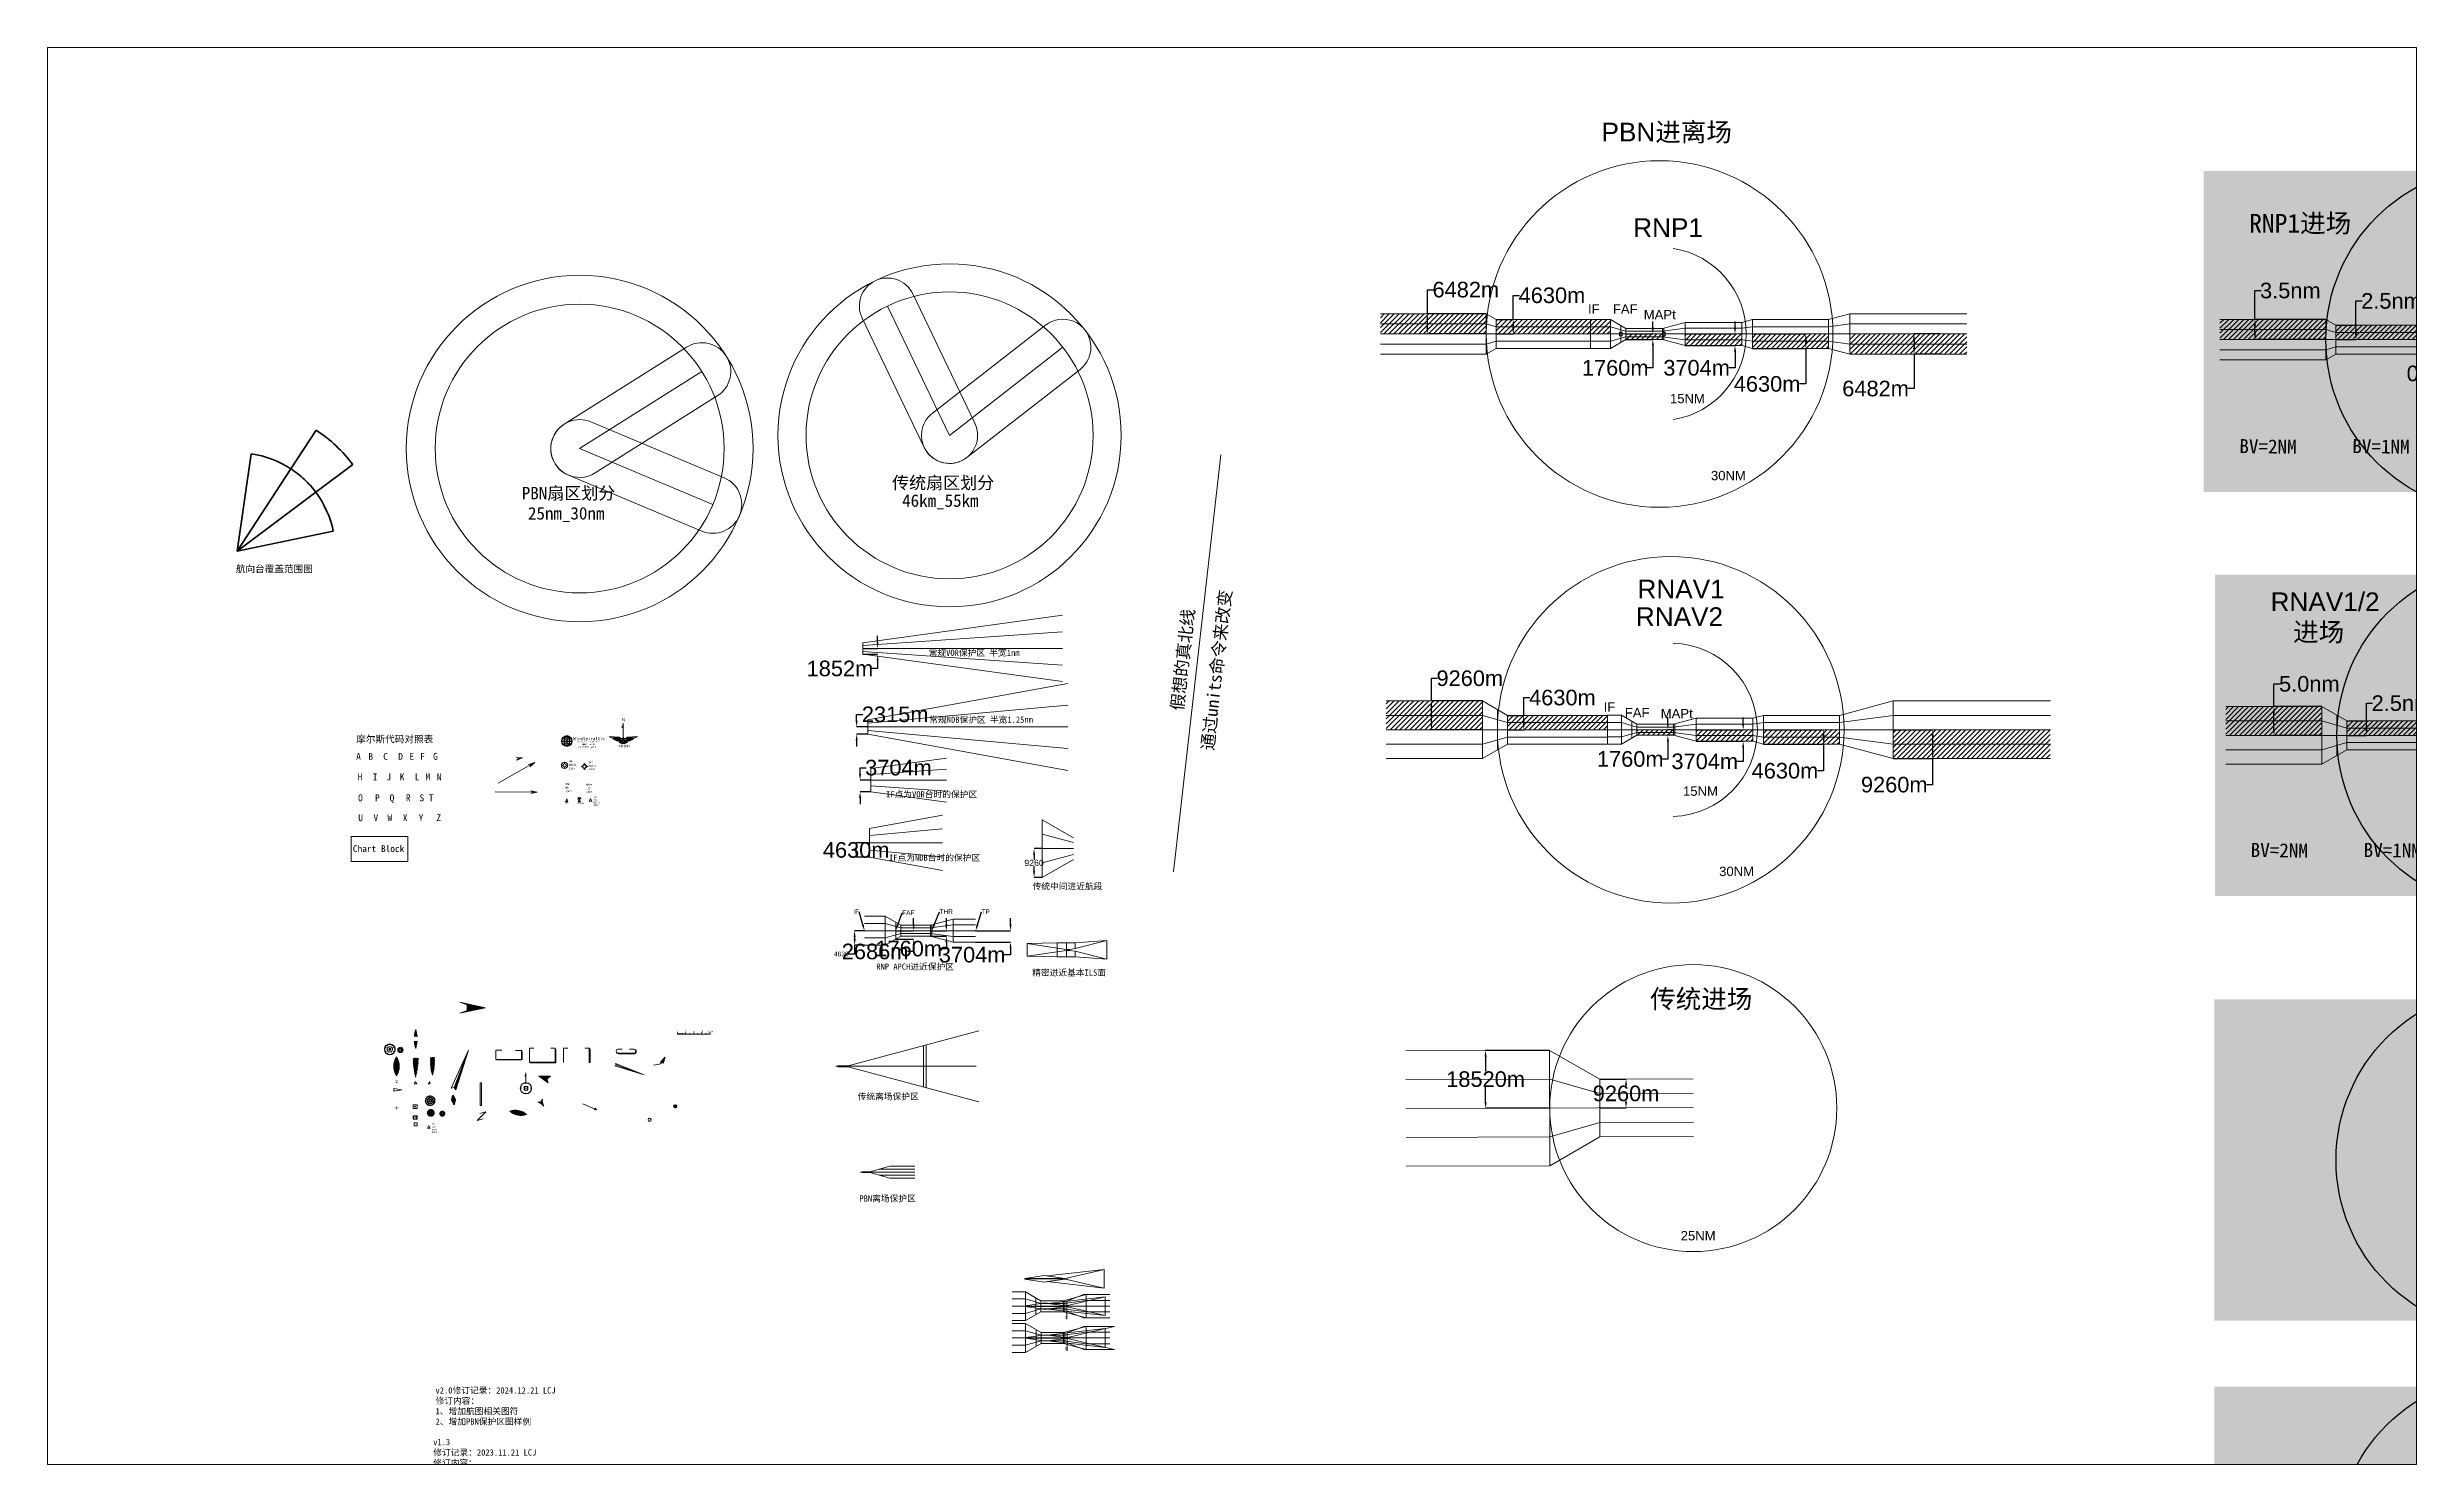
# Paper-space layout '布局3' of a CAD drawing. Header units: metres. Extents: x 1 to 278, y 1 to 167.
# The model-space entities are those that its viewports show. They can reach past a viewport. Long polylines and large blocks are cut down to what shows.
import ezdxf
from ezdxf import colors
from ezdxf.entities.mleader import LeaderData, LeaderLine
from ezdxf.enums import TextEntityAlignment as Align
from ezdxf.math import Vec2, Vec3

# ---------------------------------------------------------------- set-up
doc = ezdxf.new("R2010")
doc.units = ezdxf.units.M
doc.header["$MEASUREMENT"] = 0
for name, pattern in [('ACAD_ISO03W100', [30, 12, -18]), ('Continuous1', [0]), ('ddhxT', [0]), ('DGN2', [0.102562, 0.051281, -0.051281])]:
    doc.linetypes.add(name, pattern=pattern)
doc.layers.get('0').update_dxf_attribs({"color": 250, "lineweight": 0})
doc.layers.get('Defpoints').update_dxf_attribs({"color": 6, "lineweight": 0})
doc.layers.add('0.8 14进近点', color=7, linetype='Continuous')
doc.layers.add('程序', color=7, linetype='Continuous', lineweight=0)
doc.styles.add('Legend', font='simhei.ttf')
doc.styles.get("Standard").update_dxf_attribs({"font": 'arial.ttf'})
doc.styles.add('Styledgn001', font='dgn001.shx')
doc.dimstyles.get("Standard").update_dxf_attribs({"dimtxt": 0.18, "dimasz": 0.18, "dimexe": 0.18, "dimexo": 0.0625, "dimgap": 0.09, "dimtad": 0, "dimtih": 1, "dimtoh": 1, "dimdec": 4, "dimzin": 0, "dimdsep": 46, "dimtxsty": 'Standard', "dimcen": 0.09, "dimadec": 0, "dimazin": 0, "dimtfac": 1, "dimtdec": 4, "dimtofl": 0, "dimtmove": 0, "dimatfit": 3, "dimfxl": 1, "dimtolj": 1, "dimtzin": 0, "dimarcsym": 0})
pattern_1 = [(45, (269098.4, -1798), (-795.49513, 795.49513), [])]

psp = doc.layouts.new('布局3')

msp = doc.modelspace()

# ---------------------------------------------------------------- texts
for s, height, p in [('PBN进离场', 6000, (19536827.93, 4043734.788)), ('RNP1', 6000, (19546986.966, 4013083.653)), ('IF', 3000, (19532480.786, 3988491.214)), ('FAF', 3000, (19540472.109, 3988475.736)), ('MAPt', 3000, (19550360.204, 3986696.604)), ('15NM', 3000, (19558777.226, 3959775.106)), ('30NM', 3000, (19571906.415, 3935070.755)), ('RNAV1', 6000, (19548356.748, 3897168.985)), ('RNAV1/2', 6000, (19751282.621, 3893092.571)), ('RNAV2', 6000, (19547836.724, 3888331.958)), ('IF', 3000, (19537499.305, 3860870.542)), ('FAF', 3000, (19544296.031, 3859050.744)), ('MAPt', 3000, (19555809.953, 3858764.422)), ('15NM', 3000, (19562955.93, 3833871.128)), ('30NM', 3000, (19574522.046, 3808128.695)), ('传统进场', 6000, (19552425.475, 3765725.336)), ('25NM', 3000, (19562206.102, 3691293.633))]:
    msp.add_text(s, height=height).set_placement(p)
at = {"style": 'Legend'}
for s, height, p in [('RNP1进场', 6000, (19744419.504, 4014503.021)), ('航向台覆盖范围图', 2204.1582, (19099074.249, 3905554.783)), ('进场', 6000, (19758502.694, 3883402.23)), ('摩尔斯代码对照表', 2204.1582, (19137658.461, 3850953.775)), ('A', 2204.158, (19137653.118, 3845419.138)), ('B', 2204.158, (19141583.638, 3845419.138)), ('C', 2204.158, (19146322.293, 3845419.138)), ('D', 2204.158, (19151136.043, 3845419.138)), ('E', 2204.158, (19154701.052, 3845419.138)), ('F', 2204.158, (19158154.029, 3845419.138)), ('G', 2204.158, (19162304.948, 3845419.138)), ('H', 2204.158, (19138114.268, 3838846.645)), ('I', 2204.158, (19142979.519, 3838846.645)), ('J', 2204.158, (19147350.844, 3838846.645)), ('K', 2204.158, (19151597.193, 3838846.645)), ('L', 2204.158, (19156424.088, 3838846.645)), ('M', 2204.158, (19159840.331, 3838846.645)), ('N', 2204.158, (19163513.712, 3838846.645)), ('O', 2204.158, (19138283.011, 3832124.686)), ('U', 2204.158, (19138311.506, 3825742.208)), ('V', 2204.158, (19143200.234, 3825742.208)), ('P', 2204.158, (19143706.848, 3832124.686)), ('W', 2204.158, (19147681.569, 3825742.208)), ('Q', 2204.158, (19148364.809, 3832124.686)), ('X', 2204.158, (19152607.335, 3825742.208)), ('R', 2204.158, (19153601.151, 3832124.686)), ('Y', 2204.158, (19157681.249, 3825742.208)), ('S', 2204.158, (19157937.853, 3832124.686)), ('T', 2204.158, (19160936.639, 3832124.686)), ('Z', 2204.158, (19163347.729, 3825742.208)), ('Chart Block', 2204.15816, (19136592.339, 3815822.014))]:
    msp.add_text(s, height=height, dxfattribs=at).set_placement(p)
at = {"color": 5, "style": 'Legend'}
for s, p in [('BV=2NM', (19741238.569, 3943786.183)), ('BV=1NM', (19777448.033, 3943786.183)), ('BV=2NM', (19744864.197, 3814263.49)), ('BV=1NM', (19781073.661, 3814263.49))]:
    msp.add_text(s, height=4500, rotation=359.302092426, dxfattribs=at).set_placement(p)
at = {"style": 'Legend'}
for s, height, rotation, p in [('传统扇区划分', 4000, 0.002254852, (19309424.374, 3932277.243)), ('PBN扇区划分', 4000, 0.002254852, (19190732.813, 3928957.812)), ('25nm_30nm', 4000, 0.002254852, (19192716.265, 3922468.528)), ('46km_55km', 4000, 0.002254852, (19312654.561, 3926536.296)), ('通过units命令来改变', 4000, 83.532254852, (19412457.662, 3848258.709)), ('假想的真北线', 4000, 83.532254852, (19402704.463, 3861042.614)), ('常规VOR保护区 半宽1nm', 2000, 0.002254852, (19321158.614, 3878756.156)), ('常规NDB保护区 半宽1.25nm', 2000, 0.002254852, (19321344.882, 3857296.883)), ('IF点为VOR台时的保护区', 2000, 0.002254852, (19307504.006, 3833343.641)), ('IF点为NDB台时的保护区', 2000, 0.002254852, (19308452.133, 3813026.684)), ('传统中间进近航段', 2000, 0.002254852, (19354464.589, 3803849.894)), ('RNP APCH进近保护区', 2000, 0.002254852, (19304383.543, 3778092.452)), ('精密进近基本ILS面', 2000, 0.002254852, (19354321.258, 3776171.499)), ('传统离场保护区', 2000, 0.002254852, (19298383.872, 3736455.822)), ('PBN离场保护区', 2000, 0.002254852, (19298942.92, 3703739.669))]:
    msp.add_text(s, height=height, rotation=rotation, dxfattribs=at).set_placement(p)
at = {"color": 18, "true_color": 0x000000, "style": 'Legend'}
for p in [(19365331.159, 3666131.297), (19365362.613, 3655935.855)]:
    msp.add_text('SOC', height=500, rotation=90, dxfattribs=at).set_placement(p)
at = {"char_height": 2000, "attachment_point": 1, "style": 'Legend'}
for s, insert in [('{\\fSimSun|b0|i0|c134|p2;v2.0修订记录：2024.12.21 LCJ\\P修订内容：\\P1、增加航图相关图符\\P2、增加PBN保护区图样例}', (19163085.687, 3644189.774)), ('{\\fSimSun|b0|i0|c134|p2;v1.3\\P修订记录：2023.11.21 LCJ\\P修订内容：\\P1、增加航向台动态块}', (19162342.658, 3627622.358))]:
    msp.add_mtext_dynamic_manual_height_columns(s, width=47860.88266, gutter_width=165373.523, heights=[14011.68], dxfattribs=dict(at, insert=insert))

# ---------------------------------------------------------------- blocks, each defined once
blk = doc.blocks.new('*U15')
for p, q in [((0, 1852), (64068, 10628)), ((0, 926), (64068, 5314)), ((0, 1852), (0, -1852)), ((0, 0), (0, 1852)), ((0, 0), (64068, 0)), ((0, -926), (64068, -5314)), ((0, -1852), (64068, -10628))]:
    blk.add_line(p, q)
blk = doc.blocks.new('*U16')
for p, q in [((0, 2315), (64068, 13958)), ((0, 1157), (64068, 6979)), ((0, 0), (0, 2315)), ((0, 0), (64068, 0)), ((0, 0), (0, -2315)), ((0, -1157), (64068, -6979)), ((0, -2315), (64068, -13958))]:
    blk.add_line(p, q)
blk = doc.blocks.new('*U22')
for p, q in [((0, 4630), (23464, 8894)), ((0, 0), (0, 4630)), ((0, 2315), (23464, 4447)), ((0, 0), (23464, 0)), ((0, 0), (0, -4630)), ((0, -2315), (23464, -4447)), ((0, -4630), (23464, -8894))]:
    blk.add_line(p, q)
blk = doc.blocks.new('*U4')
for p, q in [((0, 0), (-19915, 41465)), ((8113, 3896), (-11802, 45362)), ((-8113, -3896), (-28028, 37569)), ((-5529, 7102), (30768, 35360)), ((0, 0), (36297, 28259)), ((5529, -7102), (41826, 21157))]:
    blk.add_line(p, q)
for radius in [55000, 46000]:
    blk.add_circle((0, 0), radius)
for centre, start, end in [((-19915, 41465), 25.654269, 205.654269), ((36297, 28259), 307.902205, 127.902205), ((0, 0), 127.902205, 307.902205), ((0, 0), 205.654269, 25.654269)]:
    blk.add_arc(centre, 9000, start, end)
blk = doc.blocks.new('*U142')
for p, q in [((-14994, 4640), (-21608, 4640)), ((-14986, 2325), (-21608, 2325)), ((0, 0), (-21608, 0)), ((-10006, 1760), (-14994, 4640)), ((-14960, -4620), (-14994, 4640)), ((-14986, 2325), (-10005, 880)), ((-11608, 2685), (-11608, -2686)), ((0, 1760), (-10006, 1760)), ((-10003, -1760), (-10006, 1760)), ((0, 880), (-10005, 880)), ((6811, 3704), (-444, 1760)), ((6811, 1852), (-444, 880)), ((-444, 1760), (-444, -1760)), ((0, 1760), (0, -1760)), ((14000, 0), (0, 0)), ((14000, 3704), (6811, 3704)), ((6811, 3704), (6811, -3704)), ((14000, 1852), (6811, 1852)), ((-14968, -2305), (-21608, -2305)), ((-14960, -4620), (-21608, -4620)), ((-14968, -2305), (-10004, -880)), ((-10003, -1760), (-14960, -4620)), ((0, -880), (-10004, -880)), ((0, -1760), (-10003, -1760)), ((6811, -1852), (-444, -880)), ((6811, -3704), (-444, -1760)), ((14000, -1852), (6811, -1852)), ((14000, -3704), (6811, -3704))]:
    blk.add_line(p, q)
blk = doc.blocks.new('*D6')
at = {"color": 0, "lineweight": -2, "transparency": 16777216}
for p, q in [((19302150, 3818802), (19297917, 3818802)), ((19297917, 3816172), (19297917, 3816802)), ((19302150, 3814172), (19297917, 3814172))]:
    blk.add_line(p, q, dxfattribs=at)
at = {"color": 0, "transparency": 16777216}
for points in [[(19297584, 3816802), (19298251, 3816802), (19297917, 3818802)], [(19297584, 3816172), (19298251, 3816172), (19297917, 3814172)]]:
    blk.add_solid(points, dxfattribs=at)
at = {"layer": 'Defpoints', "color": 0, "transparency": 16777216}
for p in [(19297917, 3818802), (19302150, 3818802), (19302150, 3814172)]:
    blk.add_point(p, dxfattribs=at)
at = {"color": 0, "transparency": 16777216, "insert": (19297917, 3816487), "char_height": 5000, "attachment_point": 5}
blk.add_mtext('\\A1;4630m', dxfattribs=at)
blk = doc.blocks.new('*D7')
at = {"color": 0, "lineweight": -2, "transparency": 16777216}
for p, q in [((19299166, 3840879), (19299166, 3842879)), ((19299166, 3842879), (19301166, 3842879)), ((19302607, 3838879), (19299166, 3838879)), ((19302607, 3835175), (19299166, 3835175)), ((19299166, 3833175), (19299166, 3831175))]:
    blk.add_line(p, q, dxfattribs=at)
at = {"color": 0, "transparency": 16777216}
for points in [[(19298833, 3840879), (19299500, 3840879), (19299166, 3838879)], [(19298833, 3833175), (19299500, 3833175), (19299166, 3835175)]]:
    blk.add_solid(points, dxfattribs=at)
at = {"layer": 'Defpoints', "color": 0, "transparency": 16777216}
for p in [(19299166, 3838879), (19302607, 3838879), (19302607, 3835175)]:
    blk.add_point(p, dxfattribs=at)
at = {"color": 0, "transparency": 16777216, "insert": (19311473, 3842879), "char_height": 5000, "attachment_point": 5}
blk.add_mtext('\\A1;3704m', dxfattribs=at)
blk = doc.blocks.new('*D8')
at = {"color": 0, "lineweight": -2, "transparency": 16777216}
for p, q in [((19298064, 3857973), (19298064, 3859973)), ((19298064, 3859973), (19300064, 3859973)), ((19301639, 3855973), (19298064, 3855973)), ((19301639, 3853658), (19298064, 3853658)), ((19298064, 3851658), (19298064, 3849658))]:
    blk.add_line(p, q, dxfattribs=at)
at = {"color": 0, "transparency": 16777216}
for points in [[(19297730, 3857973), (19298397, 3857973), (19298064, 3855973)], [(19297730, 3851658), (19298397, 3851658), (19298064, 3853658)]]:
    blk.add_solid(points, dxfattribs=at)
at = {"layer": 'Defpoints', "color": 0, "transparency": 16777216}
for p in [(19298064, 3855973), (19301639, 3855973), (19301639, 3853658)]:
    blk.add_point(p, dxfattribs=at)
at = {"color": 0, "transparency": 16777216, "insert": (19310415, 3859973), "char_height": 5000, "attachment_point": 5}
blk.add_mtext('\\A1;2315m', dxfattribs=at)
blk = doc.blocks.new('*D9')
at = {"color": 0, "lineweight": -2, "transparency": 16777216}
for p, q in [((19300026, 3881130), (19304785, 3881130)), ((19304785, 3883130), (19304785, 3885130)), ((19300026, 3879278), (19304785, 3879278)), ((19304785, 3874686), (19302785, 3874686)), ((19304785, 3877278), (19304785, 3874686))]:
    blk.add_line(p, q, dxfattribs=at)
at = {"color": 0, "transparency": 16777216}
for points in [[(19304452, 3883130), (19305118, 3883130), (19304785, 3881130)], [(19304452, 3877278), (19305118, 3877278), (19304785, 3879278)]]:
    blk.add_solid(points, dxfattribs=at)
at = {"layer": 'Defpoints', "color": 0, "transparency": 16777216}
for p in [(19300026, 3881130), (19304785, 3881130), (19300026, 3879278)]:
    blk.add_point(p, dxfattribs=at)
at = {"color": 0, "transparency": 16777216, "insert": (19292711, 3874686), "char_height": 5000, "attachment_point": 5}
blk.add_mtext('\\A1;1852m', dxfattribs=at)
blk = doc.blocks.new('*D10')
at = {"color": 0, "lineweight": -2, "transparency": 16777216}
for p, q in [((19300580, 3790619), (19297420, 3790619)), ((19297420, 3783138), (19295420, 3783138)), ((19297420, 3788619), (19297420, 3787989)), ((19300580, 3785989), (19297420, 3785989)), ((19297420, 3785989), (19297420, 3783138))]:
    blk.add_line(p, q, dxfattribs=at)
at = {"color": 0, "transparency": 16777216}
for points in [[(19297086, 3788619), (19297753, 3788619), (19297420, 3790619)], [(19297086, 3787989), (19297753, 3787989), (19297420, 3785989)]]:
    blk.add_solid(points, dxfattribs=at)
at = {"layer": 'Defpoints', "color": 0, "transparency": 16777216}
for p in [(19297420, 3790619), (19300580, 3790619), (19300580, 3785989)]:
    blk.add_point(p, dxfattribs=at)
at = {"color": 0, "transparency": 16777216, "insert": (19293152, 3783138), "char_height": 1500, "attachment_point": 5}
blk.add_mtext('\\A1;4630', dxfattribs=at)
blk = doc.blocks.new('*D11')
at = {"color": 0, "lineweight": -2, "transparency": 16777216}
for p, q in [((19310580, 3790609), (19316332, 3790609)), ((19316332, 3792609), (19316332, 3794609)), ((19310580, 3787923), (19316332, 3787923)), ((19316332, 3783923), (19314332, 3783923)), ((19316332, 3785923), (19316332, 3783923))]:
    blk.add_line(p, q, dxfattribs=at)
at = {"color": 0, "transparency": 16777216}
for points in [[(19315998, 3792609), (19316665, 3792609), (19316332, 3790609)], [(19315998, 3785923), (19316665, 3785923), (19316332, 3787923)]]:
    blk.add_solid(points, dxfattribs=at)
at = {"layer": 'Defpoints', "color": 0, "transparency": 16777216}
for p in [(19310580, 3790609), (19316332, 3790609), (19310580, 3787923)]:
    blk.add_point(p, dxfattribs=at)
at = {"color": 0, "transparency": 16777216, "insert": (19303980, 3783923), "char_height": 5000, "attachment_point": 5}
blk.add_mtext('\\A1;2686m', dxfattribs=at)
blk = doc.blocks.new('*D12')
at = {"color": 0, "lineweight": -2, "transparency": 16777216}
for p, q in [((19321744, 3790609), (19326824, 3790609)), ((19326824, 3792609), (19326824, 3794609)), ((19321744, 3788849), (19326824, 3788849)), ((19326824, 3784849), (19324824, 3784849)), ((19326824, 3786849), (19326824, 3784849))]:
    blk.add_line(p, q, dxfattribs=at)
at = {"color": 0, "transparency": 16777216}
for points in [[(19326491, 3792609), (19327157, 3792609), (19326824, 3790609)], [(19326491, 3786849), (19327157, 3786849), (19326824, 3788849)]]:
    blk.add_solid(points, dxfattribs=at)
at = {"layer": 'Defpoints', "color": 0, "transparency": 16777216}
for p in [(19321744, 3790609), (19326824, 3790609), (19321744, 3788849)]:
    blk.add_point(p, dxfattribs=at)
at = {"color": 0, "transparency": 16777216, "insert": (19314751, 3784849), "char_height": 5000, "attachment_point": 5}
blk.add_mtext('\\A1;1760m', dxfattribs=at)
blk = doc.blocks.new('*D13')
at = {"color": 0, "lineweight": -2, "transparency": 16777216}
for p, q in [((19336188, 3790609), (19347394, 3790609)), ((19347394, 3792609), (19347394, 3794609)), ((19336188, 3786905), (19347394, 3786905)), ((19347394, 3782905), (19345394, 3782905)), ((19347394, 3784905), (19347394, 3782905))]:
    blk.add_line(p, q, dxfattribs=at)
at = {"color": 0, "transparency": 16777216}
for points in [[(19347061, 3792609), (19347727, 3792609), (19347394, 3790609)], [(19347061, 3784905), (19347727, 3784905), (19347394, 3786905)]]:
    blk.add_solid(points, dxfattribs=at)
at = {"layer": 'Defpoints', "color": 0, "transparency": 16777216}
for p in [(19336188, 3790609), (19347394, 3790609), (19336188, 3786905)]:
    blk.add_point(p, dxfattribs=at)
at = {"color": 0, "transparency": 16777216, "insert": (19335087, 3782905), "char_height": 5000, "attachment_point": 5}
blk.add_mtext('\\A1;3704m', dxfattribs=at)
blk = doc.blocks.new('*U17')
for p, q in [((0, 3704), (24242, 7025)), ((0, 0), (0, 3704)), ((0, 1852), (24242, 3512)), ((0, 0), (24242, 0)), ((0, 0), (0, -3704)), ((0, -1852), (24242, -3512)), ((0, -3704), (24242, -7025))]:
    blk.add_line(p, q)
blk = doc.blocks.new('*D19')
at = {"color": 0, "lineweight": -2, "transparency": 16777216}
for p, q in [((19357552, 3816955), (19354931, 3816955)), ((19354931, 3814955), (19354931, 3813347)), ((19354932, 3809695), (19354932, 3811304)), ((19357552, 3807695), (19354932, 3807695))]:
    blk.add_line(p, q, dxfattribs=at)
at = {"color": 0, "transparency": 16777216}
for points in [[(19355265, 3814955), (19354598, 3814955), (19354931, 3816955)], [(19355265, 3809695), (19354598, 3809695), (19354932, 3807695)]]:
    blk.add_solid(points, dxfattribs=at)
at = {"layer": 'Defpoints', "color": 0, "transparency": 16777216}
for p in [(19357552, 3816955), (19354932, 3807695), (19357552, 3807695)]:
    blk.add_point(p, dxfattribs=at)
at = {"color": 0, "transparency": 16777216, "insert": (19354932, 3812325), "char_height": 2000, "attachment_point": 5}
blk.add_mtext('\\A1;9260', dxfattribs=at)
blk = doc.blocks.new('*U21')
for p, q in [((-4938, 7834), (34231, 32522)), ((0, 0), (39169, 24688)), ((4938, -7834), (44106, 16854)), ((3583, 8539), (46277, -9376)), ((0, 0), (42694, -17914)), ((-3583, -8539), (39111, -26453))]:
    blk.add_line(p, q)
for radius in [55560, 46300]:
    blk.add_circle((0, 0), radius)
for centre, start, end in [((39169, 24688), 302.223299, 122.223299), ((0, 0), 67.236978, 247.236978), ((0, 0), 122.223299, 302.223299), ((42694, -17914), 247.236978, 67.236978)]:
    blk.add_arc(centre, 9260, start, end)
blk = doc.blocks.new('*U24')
for p, q in [((-12660, 2039), (-3060, 2278)), ((-12660, -2040), (-12660, 2039)), ((-12660, 2039), (-3060, 600)), ((-3060, 600), (-12660, 2039)), ((-3060, 600), (-3060, 2278)), ((-3060, 2278), (-62, 2248)), ((-3060, 2278), (-3060, 600)), ((-60, 150), (-3060, 600)), ((-3060, 600), (-3060, -600)), ((-3060, 600), (-3060, -600)), ((-60, 150), (-3060, 600)), ((-62, 2248), (-60, 150)), ((2700, 2248), (-62, 2248)), ((-62, 2248), (-60, 150)), ((-60, -150), (-60, 150)), ((-60, 150), (900, 150)), ((0, 0), (-60, 0)), ((2700, 465), (900, 150)), ((900, 150), (2700, 465)), ((900, 150), (900, -150)), ((12900, 3015), (2700, 465)), ((2700, 465), (12900, 3015)), ((12900, 3015), (2700, 2248)), ((2700, 465), (2700, 2248)), ((2700, 2248), (2700, 465)), ((12900, -3014), (12900, 3015)), ((-3060, -600), (-12660, -2040)), ((-3060, -600), (-12660, -2040)), ((-12660, -2040), (-3060, -2278)), ((-3060, -600), (-60, -150)), ((-60, -150), (-3060, -600)), ((-3060, -600), (-3060, -2278)), ((-3060, -2278), (-3060, -600)), ((-3060, -2278), (-62, -2248)), ((-62, -2248), (-60, -150)), ((-62, -2248), (-60, -150)), ((2701, -2248), (-62, -2248)), ((-60, -150), (900, -150)), ((900, -150), (2700, -465)), ((900, -150), (2700, -465)), ((2700, -465), (12900, -3014)), ((2700, -465), (2701, -2248)), ((2700, -465), (12900, -3014)), ((2701, -2248), (2700, -465)), ((12900, -3014), (2701, -2248))]:
    blk.add_line(p, q)
blk = doc.blocks.new('NDB')
at = {"true_color": 0x000000, "transparency": 33554679}
for points in [[(0, 0, 0.4139572), (0, 0), (0, 0, 0.4154903), (0, 0), (0, 0, 0.4170243), (0, 0), (0, 0, 0.4139572)], [(0, 0, 0.4139572), (0, 0), (0, 0, 0.4154903), (0, 0), (0, 0, 0.4170243), (0, 0), (0, 0, 0.4139572)], [(0, 0, 0.4139572), (0, 0), (0, 0, 0.4154903), (0, 0), (0, 0, 0.4170243), (0, 0), (0, 0, 0.4139572)], [(0, 0, 0.4139572), (0, 0), (0, 0, 0.4154903), (0, 0), (0, 0, 0.4170243), (0, 0), (0, 0, 0.4139572)], [(0, 0, 0.4144817), (0, 0), (0, 0, 0.4139983), (0, 0), (0, 0, 0.4162896), (0, 0), (0, 0, 0.4149674)], [(0, 0, 0.4155145), (0, 0), (0, 0, 0.4155145), (0, 0), (0, 0, 0.4153506), (0, 0), (0, 0, 0.4134851)], [(0, 0, 0.4156226), (0, 0), (0, 0, 0.4146828), (0, 0), (0, 0, 0.4151843), (0, 0), (0, 0, 0.4148323)], [(0, 0, 0.4153428), (0, 0), (0, 0, 0.4147533), (0, 0), (0, 0, 0.4134276), (0, 0), (0, 0, 0.4153428)], [(0, 0, 0.4148323), (0, 0), (0, 0, 0.41349), (0, 0), (0, 0, 0.4138955), (0, 0), (0, 0, 0.4156226)], [(0, 0, 0.4153506), (0, 0), (0, 0, 0.4151891), (0, 0), (0, 0, 0.4155145), (0, 0), (0, 0, 0.4155145)], [(0, 0, 0.4144817), (0, 0), (0, 0, 0.4162896), (0, 0), (0, 0, 0.4144817), (0, 0), (0, 0, 0.4144817)], [(0, 0, 0.4139572), (0, 0), (0, 0, 0.4170243), (0, 0), (0, 0, 0.4154903), (0, 0), (0, 0, 0.4139572)], [(0, 0, 0.4134851), (0, 0), (0, 0, 0.4153506), (0, 0), (0, 0, 0.4155145), (0, 0), (0, 0, 0.4155145)], [(0, 0, 0.4156226), (0, 0), (0, 0, 0.4146828), (0, 0), (0, 0, 0.41349), (0, 0), (0, 0, 0.4156226)], [(0, 0, 0.4139572), (0, 0), (0, 0, 0.4154903), (0, 0), (0, 0, 0.4170243), (0, 0), (0, 0, 0.4139572)], [(0, 0, 0.4153506), (0, 0), (0, 0, 0.4151891), (0, 0), (0, 0, 0.4155145), (0, 0), (0, 0, 0.4155145)], [(0, 0, 0.4139252), (0, 0), (0, 0, 0.4138955), (0, 0), (0, 0, 0.41349), (0, 0), (0, 0, 0.4148323)], [(0, 0, 0.4148323), (0, 0), (0, 0, 0.41349), (0, 0), (0, 0, 0.4146828), (0, 0), (0, 0, 0.4156226)], [(0, 0, 0.412674), (0, 0), (0, 0, 0.4139983), (0, 0), (0, 0, 0.4162896), (0, 0), (0, 0, 0.4149674)], [(0, 0, 0.4134851), (0, 0), (0, 0, 0.4153506), (0, 0), (0, 0, 0.4155145), (0, 0), (0, 0, 0.4155145)], [(0, 0, 0.4155145), (0, 0), (0, 0, 0.4155145), (0, 0), (0, 0, 0.4151891), (0, 0), (0, 0, 0.4133235)], [(0, 0, 0.4149674), (0, 0), (0, 0, 0.4162896), (0, 0), (0, 0, 0.4139983), (0, 0), (0, 0, 0.4144817)], [(0, 0, 0.4156226), (0, 0), (0, 0, 0.4146828), (0, 0), (0, 0, 0.41349), (0, 0), (0, 0, 0.4156226)], [(0, 0, 0.4139572), (0, 0), (0, 0, 0.4170243), (0, 0), (0, 0, 0.4154903), (0, 0), (0, 0, 0.4139572)], [(0, 0, 0.4147533), (0, 0), (0, 0, 0.4153428), (0, 0), (0, 0, 0.4153428), (0, 0), (0, 0, 0.4147533)], [(0, 0, 0.4139572), (0, 0), (0, 0, 0.4154903), (0, 0), (0, 0, 0.4154903), (0, 0), (0, 0, 0.4139572)], [(0, 0, 0.4139572), (0, 0), (0, 0, 0.4139572), (0, 0), (0, 0, 0.4170243), (0, 0), (0, 0, 0.4139572)], [(0, 0, 0.4156226), (0, 0), (0, 0, 0.41349), (0, 0), (0, 0, 0.4138955), (0, 0), (0, 0, 0.4156226)], [(0, 0, 0.412674), (0, 0), (0, 0, 0.4144817), (0, 0), (0, 0, 0.4144817), (0, 0), (0, 0, 0.4149674)], [(0, 0, 0.4153506), (0, 0), (0, 0, 0.4151891), (0, 0), (0, 0, 0.4155145), (0, 0), (0, 0, 0.4155145)], [(0, 0, 0.4155145), (0, 0), (0, 0, 0.4155145), (0, 0), (0, 0, 0.4153506), (0, 0), (0, 0, 0.4153506)], [(0, 0, 0.4144817), (0, 0), (0, 0, 0.4144817), (0, 0), (0, 0, 0.4144817), (0, 0), (0, 0, 0.4144817)], [(0, 0, 0.4139252), (0, 0), (0, 0, 0.4146828), (0, 0), (0, 0, 0.41349), (0, 0), (0, 0, 0.4148323)], [(0, 0, 0.4139572), (0, 0), (0, 0, 0.4170243), (0, 0), (0, 0, 0.4154903), (0, 0), (0, 0, 0.4139572)], [(0, 0, 0.4134276), (0, 0), (0, 0, 0.414019), (0, 0), (0, 0, 0.4153428), (0, 0), (0, 0, 0.4147533)], [(0, 0, 0.4139572), (0, 0), (0, 0, 0.4154903), (0, 0), (0, 0, 0.4170243), (0, 0), (0, 0, 0.4139572)], [(0, 0, 0.4123299), (0, 0), (0, 0, 0.4123299), (0, 0), (0, 0, 0.4157733), (0, 0), (0, 0, 0.4140514)], [(0, 0, 0.4135788), (0, 0), (0, 0, 0.4129248), (0, 0), (0, 0, 0.4149567), (0, 0), (0, 0, 0.4144918)], [(0, 0, 0.4152161), (0, 0), (0, 0, 0.4133463), (0, 0), (0, 0, 0.4133463), (0, 0), (0, 0, 0.4152161)], [(0, 0, 0.4144403), (0, 0), (0, 0, 0.4142075), (0, 0), (0, 0, 0.4132027), (0, 0), (0, 0, 0.4144403)], [(0, 0, 0.4156226), (0, 0), (0, 0, 0.4138955), (0, 0), (0, 0, 0.41349), (0, 0), (0, 0, 0.4156226)], [(0, 0, 0.4145024), (0, 0), (0, 0, 0.415629), (0, 0), (0, 0, 0.4145024), (0, 0), (0, 0, 0.4145024)], [(0, 0, 0.414649), (0, 0), (0, 0, 0.4153244), (0, 0), (0, 0, 0.4140206), (0, 0), (0, 0, 0.413423)], [(0, 0, 0.4152315), (0, 0), (0, 0, 0.4135922), (0, 0), (0, 0, 0.4147315), (0, 0), (0, 0, 0.4126897)], [(0, 0, 0.4152737), (0, 0), (0, 0, 0.4152737), (0, 0), (0, 0, 0.4152737), (0, 0), (0, 0, 0.4152737)], [(0, 0, 0.4153506), (0, 0), (0, 0, 0.4151891), (0, 0), (0, 0, 0.4155145), (0, 0), (0, 0, 0.4155145)], [(0, 0, 0.4143262), (0, 0), (0, 0, 0.4124696), (0, 0), (0, 0, 0.4126971), (0, 0), (0, 0, 0.4147829)], [(0, 0, 0.4137776), (0, 0), (0, 0, 0.4142338), (0, 0), (0, 0, 0.414418), (0, 0), (0, 0, 0.4155481)], [(0, 0, 0.4128524), (0, 0), (0, 0, 0.4123244), (0, 0), (0, 0, 0.4163108), (0, 0), (0, 0, 0.4144565)], [(0, 0, 0.4133803), (0, 0), (0, 0, 0.4139924), (0, 0), (0, 0, 0.415321), (0, 0), (0, 0, 0.4161206)], [(0, 0, 0.4148323), (0, 0), (0, 0, 0.41349), (0, 0), (0, 0, 0.4146828), (0, 0), (0, 0, 0.4156226)], [(0, 0, 0.4153506), (0, 0), (0, 0, 0.4153506), (0, 0), (0, 0, 0.4155145), (0, 0), (0, 0, 0.4155145)], [(0, 0, 0.4149674), (0, 0), (0, 0, 0.4144817), (0, 0), (0, 0, 0.4144817), (0, 0), (0, 0, 0.412674)], [(0, 0, 0.4139572), (0, 0), (0, 0, 0.4170243), (0, 0), (0, 0, 0.4139572), (0, 0), (0, 0, 0.4139572)], [(0, 0, 0.4139572), (0, 0), (0, 0, 0.4139572), (0, 0), (0, 0, 0.4170243), (0, 0), (0, 0, 0.4139572)], [(0, 0, 0.4149674), (0, 0), (0, 0, 0.4134855), (0, 0), (0, 0, 0.4129402), (0, 0), (0, 0, 0.4149674)], [(0, 0, 0.4155145), (0, 0), (0, 0, 0.4155145), (0, 0), (0, 0, 0.4153506), (0, 0), (0, 0, 0.4153506)], [(0, 0, 0.4156226), (0, 0), (0, 0, 0.4138955), (0, 0), (0, 0, 0.41349), (0, 0), (0, 0, 0.4148323)], [(0, 0, 0.4147533), (0, 0), (0, 0, 0.4153428), (0, 0), (0, 0, 0.4153428), (0, 0), (0, 0, 0.4147533)], [(0, 0, 0.4153506), (0, 0), (0, 0, 0.4153506), (0, 0), (0, 0, 0.4155145), (0, 0), (0, 0, 0.4155145)], [(0, 0, 0.4156226), (0, 0), (0, 0, 0.4138955), (0, 0), (0, 0, 0.41349), (0, 0), (0, 0, 0.4148323)], [(0, 0, 0.4139572), (0, 0), (0, 0, 0.4139572), (0, 0), (0, 0, 0.4154903), (0, 0), (0, 0, 0.4139572)], [(0, 0, 0.4153506), (0, 0), (0, 0, 0.4153506), (0, 0), (0, 0, 0.4155145), (0, 0), (0, 0, 0.4155145)], [(0, 0, 0.4156226), (0, 0), (0, 0, 0.4138955), (0, 0), (0, 0, 0.41349), (0, 0), (0, 0, 0.4148323)], [(0, 0, 0.4139572), (0, 0), (0, 0, 0.4139572), (0, 0), (0, 0, 0.4154903), (0, 0), (0, 0, 0.4139572)], [(0, 0, 0.4148323), (0, 0), (0, 0, 0.41349), (0, 0), (0, 0, 0.4146828), (0, 0), (0, 0, 0.4139252)], [(0, 0, 0.4144817), (0, 0), (0, 0, 0.4139983), (0, 0), (0, 0, 0.4162896), (0, 0), (0, 0, 0.4144817)], [(0, 0, 0.4153506), (0, 0), (0, 0, 0.4153506), (0, 0), (0, 0, 0.4155145), (0, 0), (0, 0, 0.4155145)], [(0, 0, 0.4155145), (0, 0), (0, 0, 0.4155145), (0, 0), (0, 0, 0.4151891), (0, 0), (0, 0, 0.4136493)], [(0, 0, 0.4149674), (0, 0), (0, 0, 0.4144817), (0, 0), (0, 0, 0.4139983), (0, 0), (0, 0, 0.412674)], [(0, 0, 0.4156226), (0, 0), (0, 0, 0.4138955), (0, 0), (0, 0, 0.41349), (0, 0), (0, 0, 0.4156226)], [(0, 0, 0.4139572), (0, 0), (0, 0, 0.4160866), (0, 0), (0, 0, 0.4141841), (0, 0), (0, 0, 0.4139572)], [(0, 0, 0.4147533), (0, 0), (0, 0, 0.4153428), (0, 0), (0, 0, 0.414019), (0, 0), (0, 0, 0.4134276)], [(0, 0, 0.4139572), (0, 0), (0, 0, 0.4139572), (0, 0), (0, 0, 0.4170243), (0, 0), (0, 0, 0.4139572)], [(0, 0, 0.4148323), (0, 0), (0, 0, 0.41349), (0, 0), (0, 0, 0.4138955), (0, 0), (0, 0, 0.4156226)], [(0, 0, 0.4144817), (0, 0), (0, 0, 0.4144817), (0, 0), (0, 0, 0.4144817), (0, 0), (0, 0, 0.4144817)], [(0, 0, 0.4153506), (0, 0), (0, 0, 0.4153506), (0, 0), (0, 0, 0.4155145), (0, 0), (0, 0, 0.4155145)], [(0, 0, 0.4155145), (0, 0), (0, 0, 0.4155145), (0, 0), (0, 0, 0.4153506), (0, 0), (0, 0, 0.4153506)], [(0, 0, 0.4149674), (0, 0), (0, 0, 0.4144817), (0, 0), (0, 0, 0.4139983), (0, 0), (0, 0, 0.4144817)], [(0, 0, 0.4156226), (0, 0), (0, 0, 0.4138955), (0, 0), (0, 0, 0.41349), (0, 0), (0, 0, 0.4148323)], [(0, 0, 0.4139572), (0, 0), (0, 0, 0.4170243), (0, 0), (0, 0, 0.4139572), (0, 0), (0, 0, 0.4139572)], [(0, 0, 0.4134276), (0, 0), (0, 0, 0.414019), (0, 0), (0, 0, 0.4153428), (0, 0), (0, 0, 0.4147533)], [(0, 0, 0.4152315), (0, 0), (0, 0, 0.4135922), (0, 0), (0, 0, 0.4147315), (0, 0), (0, 0, 0.4117853)], [(0, 0, 0.4147271), (0, 0), (0, 0, 0.4170647), (0, 0), (0, 0, 0.4152737), (0, 0), (0, 0, 0.4134829)], [(0, 0, 0.4134851), (0, 0), (0, 0, 0.4153506), (0, 0), (0, 0, 0.4155145), (0, 0), (0, 0, 0.4155145)], [(0, 0, 0.4143262), (0, 0), (0, 0, 0.4124696), (0, 0), (0, 0, 0.4126971), (0, 0), (0, 0, 0.4126971)], [(0, 0, 0.4137776), (0, 0), (0, 0, 0.4142338), (0, 0), (0, 0, 0.414418), (0, 0), (0, 0, 0.4155481)], [(0, 0, 0.4128524), (0, 0), (0, 0, 0.4123244), (0, 0), (0, 0, 0.4147052), (0, 0), (0, 0, 0.4144565)], [(0, 0, 0.4146589), (0, 0), (0, 0, 0.4139924), (0, 0), (0, 0, 0.415321), (0, 0), (0, 0, 0.4147498)], [(0, 0, 0.4139572), (0, 0), (0, 0, 0.4139572), (0, 0), (0, 0, 0.4170243), (0, 0), (0, 0, 0.4139572)], [(0, 0, 0.4123299), (0, 0), (0, 0, 0.4123299), (0, 0), (0, 0, 0.4140514), (0, 0), (0, 0, 0.4157733)], [(0, 0, 0.4156203), (0, 0), (0, 0, 0.4142965), (0, 0), (0, 0, 0.4153117), (0, 0), (0, 0, 0.4126528)], [(0, 0, 0.4152161), (0, 0), (0, 0, 0.4114766), (0, 0), (0, 0, 0.4133463), (0, 0), (0, 0, 0.4152161)], [(0, 0, 0.4144403), (0, 0), (0, 0, 0.4123878), (0, 0), (0, 0, 0.4132027), (0, 0), (0, 0, 0.4144403)], [(0, 0, 0.4156226), (0, 0), (0, 0, 0.4138955), (0, 0), (0, 0, 0.41349), (0, 0), (0, 0, 0.4148323)], [(0, 0, 0.4145024), (0, 0), (0, 0, 0.415629), (0, 0), (0, 0, 0.4145024), (0, 0), (0, 0, 0.4145024)], [(0, 0, 0.4142017), (0, 0), (0, 0, 0.41606), (0, 0), (0, 0, 0.4140206), (0, 0), (0, 0, 0.413423)]]:
    blk.add_hatch(color=18, dxfattribs=at).paths.add_polyline_path(points)
at = {"color": 18, "true_color": 0x000000, "transparency": 33554679}
blk.add_circle((0, 0), 0.0197, dxfattribs=at)
blk = doc.blocks.new('VOR')
at = {"true_color": 0x000000, "transparency": 33554679}
h = blk.add_hatch(color=18, dxfattribs=at)
h.paths.add_polyline_path([(0, 0), (0, 0), (0, 0), (0, 0)], flags=0)
h.paths.add_polyline_path([(0, 0), (0, 0), (0, 0), (0, 0), (0, 0), (0, 0)], flags=0)
h.paths.add_polyline_path([(0, 0), (0, 0), (0, 0), (0, 0)], flags=0)
h.paths.add_polyline_path([(0, 0), (0, 0), (0, 0), (0, 0)], flags=0)
h.paths.add_polyline_path([(0, 0), (0, 0), (0, 0), (0, 0)], flags=0)
h.paths.add_polyline_path([(0, 0), (0, 0), (0, 0), (0, 0)], flags=0)
blk.add_hatch(color=18, dxfattribs=at).paths.add_polyline_path([(0, 0, 0.1972883), (0, 0), (0, 0, 0.1992514), (0, 0), (0, 0, 0.4142877), (0, 0), (0, 0, 0.4139247), (0, 0), (0, 0, 0.4151006)])
blk = doc.blocks.new('Fix')
blk.add_lwpolyline([(-408, -288), (403, -281), (6, 569), (-408, -288)])
at = {"style": 'Legend'}
for tag, p in [('ROLE', (1005, 856)), ('RADIAL', (1024, -85)), ('ALTITUDE', (1024, -1759)), ('DME', (1005, -912))]:
    blk.add_attdef(tag, p, '', height=500, dxfattribs=at)
blk = doc.blocks.new('ObstWithLight')
for points in [[(-196, 940), (-549, 940)], [(-144, 1081), (-355, 1293)], [(351, -119), (-2, 940), (-355, -119)], [(-2, 1134), (-2, 1487)], [(139, 1081), (351, 1293)], [(192, 940), (545, 940)]]:
    blk.add_lwpolyline(points)
blk.add_circle((0, 0), 120)
at = {"style": 'Legend'}
blk.add_attdef('ALTITUDE', (-564, -746), '', height=381, dxfattribs=at)
blk = doc.blocks.new('Obst')
blk.add_lwpolyline([(348, -111), (-5, 948), (-358, -111)])
blk.add_circle((0, 0), 120)
at = {"style": 'Legend'}
blk.add_attdef('Altitude', (-631, -680), '', height=381, dxfattribs=at)
blk = doc.blocks.new('TOOL001')
for p, q in [((-2, 0), (-1.75, 0)), ((-1.97, 0.35), (-1.72, 0.3)), ((-1.88, 0.68), (-1.64, 0.6)), ((-1.73, 1), (-1.3, 0.75)), ((-1.73, 1), (-1.52, 0.87)), ((-1.53, 1.29), (-1.34, 1.12)), ((-1.29, 1.53), (-1.12, 1.34)), ((-1, 1.73), (-0.75, 1.3)), ((-1, 1.73), (-0.88, 1.52)), ((-0.68, 1.88), (-0.6, 1.64)), ((-0.35, 1.97), (-0.3, 1.72)), ((0, 2), (0, 1.75)), ((0.35, 1.97), (0.3, 1.72)), ((0.68, 1.88), (0.6, 1.64)), ((1.04, 0.6), (0.74, 0.73)), ((0.74, 0.73), (1, 0.27)), ((1, 1.73), (0.75, 1.3)), ((1, 1.73), (0.87, 1.52)), ((1, 0.27), (1.04, 0.6)), ((1.29, 1.53), (1.12, 1.34)), ((1.73, 1), (1.3, 0.75)), ((1.53, 1.29), (1.34, 1.12)), ((1.73, 1), (1.52, 0.87)), ((1.88, 0.68), (1.64, 0.6)), ((1.97, 0.35), (1.72, 0.3)), ((-1.97, -0.35), (-1.72, -0.3)), ((-1.88, -0.68), (-1.64, -0.6)), ((-1.73, -1), (-1.3, -0.75)), ((-1.73, -1), (-1.52, -0.88)), ((-1.53, -1.29), (-1.34, -1.12)), ((-1.29, -1.53), (-1.12, -1.34)), ((-1, -1.73), (-0.75, -1.3)), ((-1, -1.73), (-0.88, -1.52)), ((-0.68, -1.88), (-0.6, -1.64)), ((-0.35, -1.97), (-0.3, -1.72)), ((0, -2), (0, -1.75)), ((0.35, -1.97), (0.3, -1.72)), ((0.68, -1.88), (0.6, -1.64)), ((1, -1.73), (0.75, -1.3)), ((1, -1.73), (0.87, -1.52)), ((1.29, -1.53), (1.12, -1.34)), ((1.73, -1), (1.3, -0.75)), ((1.53, -1.29), (1.34, -1.12)), ((1.73, -1), (1.52, -0.88)), ((1.88, -0.68), (1.64, -0.6)), ((1.97, -0.35), (1.72, -0.3)), ((2, 0), (1.75, 0))]:
    blk.add_line(p, q)
for points, const_width in [([(-2.01, 0, 1), (2.01, 0, 1)], 0.02), ([(-1.01, 0, 1), (1.01, 0, 1)], 0.025), ([(-0.06, 0, 1), (0.06, 0, 1)], 0.125)]:
    blk.add_lwpolyline(points, format="xyb", close=True, dxfattribs=dict(const_width=const_width))
at = {"const_width": 0.01}
for points in [[(-1, 0), (-2, 0)], [(0, 1), (0, 2)], [(1, 0), (2, 0)], [(0, -1), (0, -2)]]:
    blk.add_lwpolyline(points, dxfattribs=at)
for radius in [2, 1, 0.4, 0.125]:
    blk.add_circle((0, 0), radius)
blk.add_point((0, 0))
blk.add_point((0, 0))
blk.add_point((0, 0))
blk.add_point((0, 0))
blk.add_point((0, 0))
blk.add_point((0, 0))
for points in [[(-1, 0.27), (-1.2, 0), (-1.01, -0.27)], [(-0.73, 0.74), (-1.04, 0.6), (-1.01, 0.27)], [(-0.27, 1), (-0.6, 1.04), (-0.73, 0.74)], [(0.27, 1), (0, 1.2), (-0.27, 1.01)], [(0.74, 0.73), (0.6, 1.04), (0.27, 1.01)], [(1, 0.27), (1.04, 0.6), (0.74, 0.73)], [(1, -0.27), (1.2, 0), (1.01, 0.27)], [(-1, -0.27), (-1.04, -0.6), (-0.74, -0.73)], [(-0.74, -0.73), (-0.6, -1.04), (-0.27, -1.01)], [(-0.27, -1), (0, -1.2), (0.27, -1.01)], [(0.27, -1), (0.6, -1.04), (0.73, -0.74)], [(0.73, -0.74), (1.04, -0.6), (1.01, -0.27)]]:
    blk.add_solid(points)
blk = doc.blocks.new('Tool004')
at = {"linetype": 'Continuous'}
for radius in [1, 0.667, 0.333]:
    blk.add_circle((0, 0), radius, dxfattribs=at)
blk = doc.blocks.new('TOOL005')
at = {"color": 0}
for p, q in [((-1.02, 0.3), (1.02, 0.3)), ((-1.02, 0.23), (1.02, 0.23)), ((-1.02, 0.15), (1.02, 0.15)), ((-1.02, 0.07), (1.02, 0.07)), ((-1.02, 0), (1.02, 0)), ((-1.01, 0.45), (1.01, 0.45)), ((-1.01, 0.38), (1.01, 0.38)), ((-1, 0.6), (1, 0.6)), ((-1, 0.53), (1, 0.53)), ((-0.99, 0.68), (0.99, 0.68)), ((-0.98, 0.75), (0.98, 0.75)), ((-0.97, 0.82), (0.97, 0.82)), ((-0.96, 0.9), (0.96, 0.9)), ((-0.95, 0.97), (0.95, 0.97)), ((-0.94, 1.05), (0.94, 1.05)), ((-0.93, 1.12), (0.92, 1.12)), ((-0.91, 1.2), (0.91, 1.2)), ((-0.9, 1.27), (0.9, 1.27)), ((-0.88, 1.35), (0.88, 1.35)), ((-0.87, 1.42), (0.86, 1.42)), ((-0.85, 1.5), (0.85, 1.5)), ((-0.83, 1.57), (0.83, 1.57)), ((-0.81, 1.65), (0.81, 1.65)), ((-0.79, 1.72), (0.79, 1.72)), ((-0.77, 1.8), (0.77, 1.8)), ((-0.75, 1.88), (0.75, 1.88)), ((-0.72, 1.95), (0.72, 1.95)), ((-0.7, 2.02), (0.7, 2.02)), ((-0.67, 2.1), (0.67, 2.1)), ((-0.65, 2.17), (0.65, 2.17)), ((-0.62, 2.25), (0.62, 2.25)), ((-0.59, 2.32), (0.59, 2.32)), ((-0.56, 2.4), (0.56, 2.4)), ((-0.53, 2.48), (0.53, 2.48)), ((-0.5, 2.55), (0.5, 2.55)), ((-0.47, 2.62), (0.47, 2.62)), ((-0.44, 2.7), (0.44, 2.7)), ((-0.4, 2.77), (0.4, 2.77)), ((-0.36, 2.85), (0.36, 2.85)), ((-0.33, 2.92), (0.33, 2.92)), ((-0.29, 3), (0.29, 3)), ((-0.25, 3.07), (0.25, 3.07)), ((-0.21, 3.15), (0.21, 3.15)), ((-0.17, 3.23), (0.17, 3.23)), ((-0.12, 3.3), (0.12, 3.3)), ((-0.08, 3.37), (0.08, 3.37)), ((-0.03, 3.45), (0.03, 3.45)), ((-1.02, -0.07), (1.02, -0.07)), ((-1.02, -0.15), (1.02, -0.15)), ((-1.02, -0.23), (1.02, -0.23)), ((-1.02, -0.3), (1.02, -0.3)), ((-1.01, -0.38), (1.01, -0.38)), ((-1.01, -0.45), (1.01, -0.45)), ((-1, -0.53), (1, -0.53)), ((-1, -0.6), (1, -0.6)), ((-0.99, -0.68), (0.99, -0.68)), ((-0.98, -0.75), (0.98, -0.75)), ((-0.97, -0.82), (0.97, -0.82)), ((-0.96, -0.9), (0.96, -0.9)), ((-0.95, -0.97), (0.95, -0.97)), ((-0.94, -1.05), (0.94, -1.05)), ((-0.93, -1.12), (0.92, -1.12)), ((-0.91, -1.2), (0.91, -1.2)), ((-0.9, -1.27), (0.9, -1.27)), ((-0.88, -1.35), (0.88, -1.35)), ((-0.87, -1.43), (0.86, -1.43)), ((-0.85, -1.5), (0.85, -1.5)), ((-0.83, -1.57), (0.83, -1.57)), ((-0.81, -1.65), (0.81, -1.65)), ((-0.79, -1.73), (0.79, -1.73)), ((-0.77, -1.8), (0.77, -1.8)), ((-0.75, -1.88), (0.75, -1.88)), ((-0.72, -1.95), (0.72, -1.95)), ((-0.7, -2.02), (0.7, -2.02)), ((-0.67, -2.1), (0.67, -2.1)), ((-0.65, -2.17), (0.65, -2.17)), ((-0.62, -2.25), (0.62, -2.25)), ((-0.59, -2.32), (0.59, -2.32)), ((-0.56, -2.4), (0.56, -2.4)), ((-0.53, -2.48), (0.53, -2.48)), ((-0.5, -2.55), (0.5, -2.55)), ((-0.47, -2.62), (0.47, -2.62)), ((-0.44, -2.7), (0.44, -2.7)), ((-0.4, -2.77), (0.4, -2.77)), ((-0.36, -2.85), (0.36, -2.85)), ((-0.33, -2.92), (0.33, -2.92)), ((-0.29, -3), (0.29, -3)), ((-0.25, -3.07), (0.25, -3.07)), ((-0.21, -3.15), (0.21, -3.15)), ((-0.17, -3.23), (0.17, -3.23)), ((-0.12, -3.3), (0.12, -3.3)), ((-0.08, -3.37), (0.08, -3.37)), ((-0.03, -3.45), (0.03, -3.45))]:
    blk.add_line(p, q, dxfattribs=at)
for centre, start, end in [((5.48, 0), 147.41263, 212.58737), ((-5.48, 0), 327.41263, 32.58737)]:
    blk.add_arc(centre, 6.5, start, end)
blk = doc.blocks.new('DME')
at = {"const_width": 0.02}
for points in [[(-0.25, 0.5), (-0.5, 0)], [(-0.5, -0.5), (-0.5, 0.5)], [(-0.5, 0.5), (0.5, 0.5)], [(-0.5, 0), (-0.25, -0.5)], [(0.25, 0.5), (0.5, 0)], [(0.5, 0), (0.25, -0.5)], [(0.5, 0.5), (0.5, -0.5)], [(0.5, -0.5), (-0.5, -0.5)]]:
    blk.add_lwpolyline(points, dxfattribs=at)
blk.add_point((0, 0))
blk = doc.blocks.new('*X42')
at = {"color": 0, "linetype": 'Continuous'}
for p, q in [((-0.49, 0.95), (-0.31, 0.95)), ((-0.49, 0.9), (-0.44, 0.9)), ((-0.48, 1.05), (0.48, 1.05)), ((-0.48, 1), (0.48, 1)), ((-0.47, 1.15), (0.47, 1.15)), ((-0.47, 1.1), (0.47, 1.1)), ((-0.46, 1.25), (0.46, 1.25)), ((-0.46, 1.2), (0.46, 1.2)), ((-0.45, 1.35), (0.45, 1.35)), ((-0.45, 1.3), (0.45, 1.3)), ((-0.44, 1.4), (0.44, 1.4)), ((-0.43, 1.5), (0.43, 1.5)), ((-0.43, 1.45), (0.43, 1.45)), ((-0.42, 1.6), (0.42, 1.6)), ((-0.42, 1.55), (0.42, 1.55)), ((-0.41, 1.65), (0.41, 1.65)), ((-0.4, 1.7), (0.4, 1.7)), ((-0.39, 1.8), (0.39, 1.8)), ((-0.39, 1.75), (0.39, 1.75)), ((-0.38, 1.85), (0.38, 1.85)), ((-0.37, 1.9), (0.37, 1.9)), ((-0.36, 1.95), (0.36, 1.95)), ((-0.35, 2.05), (0.35, 2.05)), ((-0.35, 2), (0.35, 2)), ((-0.34, 2.1), (0.34, 2.1)), ((-0.33, 2.15), (0.33, 2.15)), ((-0.32, 2.2), (0.32, 2.2)), ((-0.31, 2.25), (0.31, 2.25)), ((-0.3, 2.3), (0.3, 2.3)), ((-0.29, 2.35), (0.29, 2.35)), ((-0.28, 2.4), (0.28, 2.4)), ((-0.27, 2.45), (0.27, 2.45)), ((-0.26, 2.5), (0.26, 2.5)), ((-0.25, 2.55), (0.25, 2.55)), ((-0.24, 2.6), (0.24, 2.6)), ((-0.23, 2.65), (0.23, 2.65)), ((-0.21, 2.7), (0.21, 2.7)), ((-0.2, 2.75), (0.2, 2.75)), ((-0.19, 2.8), (0.19, 2.8)), ((-0.18, 2.85), (0.18, 2.85)), ((-0.17, 2.9), (0.17, 2.9)), ((-0.15, 2.95), (0.15, 2.95)), ((-0.14, 3), (0.14, 3)), ((-0.13, 3.05), (0.13, 3.05)), ((-0.11, 3.1), (0.11, 3.1)), ((-0.1, 3.15), (0.1, 3.15)), ((-0.09, 3.2), (0.09, 3.2)), ((-0.07, 3.25), (0.07, 3.25)), ((-0.06, 3.3), (0.06, 3.3)), ((-0.04, 3.35), (0.04, 3.35)), ((-0.03, 3.4), (0.03, 3.4)), ((-0.02, 3.45), (0.02, 3.45)), ((0.31, 0.95), (0.49, 0.95)), ((0.44, 0.9), (0.49, 0.9)), ((-0.49, -0.9), (-0.44, -0.9)), ((-0.49, -0.95), (-0.31, -0.95)), ((-0.48, -1), (0.48, -1)), ((-0.48, -1.05), (0.48, -1.05)), ((-0.47, -1.1), (0.47, -1.1)), ((-0.47, -1.15), (0.47, -1.15)), ((-0.46, -1.2), (0.46, -1.2)), ((-0.46, -1.25), (0.46, -1.25)), ((-0.45, -1.3), (0.45, -1.3)), ((-0.45, -1.35), (0.45, -1.35)), ((-0.44, -1.4), (0.44, -1.4)), ((-0.43, -1.45), (0.43, -1.45)), ((-0.43, -1.5), (0.43, -1.5)), ((-0.42, -1.55), (0.42, -1.55)), ((-0.42, -1.6), (0.42, -1.6)), ((-0.41, -1.65), (0.41, -1.65)), ((-0.4, -1.7), (0.4, -1.7)), ((-0.39, -1.75), (0.39, -1.75)), ((-0.39, -1.8), (0.39, -1.8)), ((-0.38, -1.85), (0.38, -1.85)), ((-0.37, -1.9), (0.37, -1.9)), ((-0.36, -1.95), (0.36, -1.95)), ((-0.35, -2), (0.35, -2)), ((-0.35, -2.05), (0.35, -2.05)), ((-0.34, -2.1), (0.34, -2.1)), ((-0.33, -2.15), (0.33, -2.15)), ((-0.32, -2.2), (0.32, -2.2)), ((-0.31, -2.25), (0.31, -2.25)), ((-0.3, -2.3), (0.3, -2.3)), ((-0.29, -2.35), (0.29, -2.35)), ((-0.28, -2.4), (0.28, -2.4)), ((-0.27, -2.45), (0.27, -2.45)), ((-0.26, -2.5), (0.26, -2.5)), ((-0.25, -2.55), (0.25, -2.55)), ((-0.24, -2.6), (0.24, -2.6)), ((-0.23, -2.65), (0.23, -2.65)), ((-0.21, -2.7), (0.21, -2.7)), ((-0.2, -2.75), (0.2, -2.75)), ((-0.19, -2.8), (0.19, -2.8)), ((-0.18, -2.85), (0.18, -2.85)), ((-0.17, -2.9), (0.17, -2.9)), ((-0.15, -2.95), (0.15, -2.95)), ((-0.14, -3), (0.14, -3)), ((-0.13, -3.05), (0.13, -3.05)), ((-0.11, -3.1), (0.11, -3.1)), ((-0.1, -3.15), (0.1, -3.15)), ((-0.09, -3.2), (0.09, -3.2)), ((-0.07, -3.25), (0.07, -3.25)), ((-0.06, -3.3), (0.06, -3.3)), ((-0.04, -3.35), (0.04, -3.35)), ((-0.03, -3.4), (0.03, -3.4)), ((-0.02, -3.45), (0.02, -3.45)), ((0.31, -0.95), (0.49, -0.95)), ((0.44, -0.9), (0.49, -0.9))]:
    blk.add_line(p, q, dxfattribs=at)
blk = doc.blocks.new('TOOL006')
at = {"linetype": 'Continuous'}
for centre, radius, start, end in [((11.45, 0), 11.97, 163, 175.82773), ((0, 0), 1, 60.57046, 119.42954), ((-11.45, 0), 11.97, 4.17227, 17), ((11.45, 0), 11.97, 184.17227, 197), ((0, 0), 1, 240.57046, 299.42954), ((-11.45, 0), 11.97, 343, 355.82773)]:
    blk.add_arc(centre, radius, start, end, dxfattribs=at)
blk.add_blockref('*X42', (0, 0), dxfattribs=at)
blk = doc.blocks.new('*X46')
at = {"color": 0}
for p, q in [((0.53, 19.2), (-0.6, 20.33)), ((0.51, 19.01), (-0.59, 20.11)), ((0.49, 18.82), (-0.59, 19.89)), ((0.47, 18.63), (-0.58, 19.67)), ((0.44, 18.44), (-0.57, 19.44)), ((0.42, 18.25), (-0.55, 19.22)), ((0.39, 18.07), (-0.53, 18.99)), ((0.36, 17.88), (-0.51, 18.75)), ((0.33, 17.7), (-0.49, 18.52)), ((0.54, 19.4), (-0.46, 20.4)), ((0.3, 17.52), (-0.46, 18.28)), ((0.27, 17.34), (-0.43, 18.03)), ((0.23, 17.16), (-0.39, 17.79)), ((0.2, 16.99), (-0.35, 17.54)), ((0.16, 16.81), (-0.31, 17.28)), ((0.12, 16.64), (-0.27, 17.02)), ((0.56, 19.59), (-0.25, 20.4)), ((0.08, 16.47), (-0.21, 16.76)), ((0.04, 16.3), (-0.16, 16.49)), ((0, 16.13), (-0.1, 16.22)), ((0.57, 19.79), (-0.04, 20.4)), ((0.58, 19.99), (0.18, 20.4)), ((0.59, 20.2), (0.39, 20.4))]:
    blk.add_line(p, q, dxfattribs=at)
blk = doc.blocks.new('TOOL008')
at = {"lineweight": 25, "xscale": 1.647058823529411, "yscale": 1.647058823529411, "zscale": 1.647058823529411}
blk.add_blockref('*X46', (0.01, -26.56), dxfattribs=at)
blk = doc.blocks.new('TOOL010')
for p, q in [((0, 0.58), (-0.5, -0.29)), ((0.5, -0.29), (0, 0.58)), ((-0.5, -0.29), (0.5, -0.29))]:
    blk.add_line(p, q)
blk = doc.blocks.new('强制报告点')
for p, q in [((-0.5, -0.29), (0.25, 0.14)), ((0, 0.58), (0, -0.29)), ((0, -0.29), (-0.5, -0.29))]:
    blk.add_line(p, q)
blk.add_solid([(0, 0.58), (-0.5, -0.29), (0.5, -0.29)])
blk = doc.blocks.new('羽毛')
for p, q in [((-6.39, -14.1), (0, 0)), ((-5.33, -13.88), (0, 0)), ((-4.69, -14.75), (0, 0)), ((-3.34, -8.69), (-2.94, -9.24)), ((-3.23, -8.41), (-2.84, -8.94)), ((-3.12, -8.12), (-2.74, -8.63)), ((-3.01, -7.83), (-2.64, -8.32)), ((-2.9, -7.54), (-2.55, -8.02)), ((-2.78, -7.25), (-2.45, -7.71)), ((-2.67, -6.97), (-2.35, -7.41)), ((-2.56, -6.68), (-2.25, -7.1)), ((-2.45, -6.39), (-2.16, -6.79)), ((-2.34, -6.1), (-2.06, -6.49)), ((-2.23, -5.81), (-1.96, -6.18)), ((-2.12, -5.53), (-1.87, -5.88)), ((-2.01, -5.24), (-1.77, -5.57)), ((-1.9, -4.95), (-1.67, -5.26)), ((-1.79, -4.66), (-1.57, -4.96)), ((-1.68, -4.37), (-1.48, -4.65)), ((-1.57, -4.09), (-1.38, -4.34)), ((-1.46, -3.8), (-1.28, -4.04)), ((-1.35, -3.51), (-1.19, -3.73)), ((-1.24, -3.22), (-1.09, -3.43)), ((-1.13, -2.93), (-0.99, -3.12)), ((-1.02, -2.65), (-0.89, -2.81)), ((-0.91, -2.36), (-0.8, -2.51)), ((-0.79, -2.07), (-0.7, -2.2)), ((-0.68, -1.78), (-0.6, -1.9)), ((-0.57, -1.49), (-0.5, -1.59)), ((-0.46, -1.21), (-0.41, -1.28)), ((-0.35, -0.92), (-0.31, -0.98)), ((-0.24, -0.63), (-0.21, -0.67)), ((-0.13, -0.34), (-0.12, -0.36)), ((-5.33, -13.88), (-6.39, -14.1)), ((-5.33, -13.88), (-4.69, -14.75)), ((-5.22, -13.59), (-4.59, -14.45)), ((-5.11, -13.3), (-4.49, -14.14)), ((-5, -13.01), (-4.39, -13.84)), ((-4.89, -12.73), (-4.3, -13.53)), ((-4.77, -12.44), (-4.2, -13.22)), ((-4.66, -12.15), (-4.1, -12.92)), ((-4.55, -11.86), (-4, -12.61)), ((-4.44, -11.57), (-3.91, -12.31)), ((-4.33, -11.29), (-3.81, -12)), ((-4.22, -11), (-3.71, -11.69)), ((-4.11, -10.71), (-3.62, -11.39)), ((-4, -10.42), (-3.52, -11.08)), ((-3.89, -10.13), (-3.42, -10.77)), ((-3.78, -9.85), (-3.32, -10.47)), ((-3.67, -9.56), (-3.23, -10.16)), ((-3.56, -9.27), (-3.13, -9.86)), ((-3.45, -8.98), (-3.03, -9.55))]:
    blk.add_line(p, q)
blk = doc.blocks.new('_ClosedBlank')
at = {"color": 0}
for p, q in [((-1, 0.17), (0, 0)), ((-1, 0.17), (-1, -0.17)), ((0, 0), (-1, -0.17))]:
    blk.add_line(p, q, dxfattribs=at)
blk = doc.blocks.new('TOOL020')
at = {"color": 7, "const_width": 0.05}
blk.add_lwpolyline([(-0.6, -0.6), (-3, 0), (-0.6, 0.6), (0, 3), (0.6, 0.6), (3, 0), (0.6, -0.6), (0, -3)], close=True, dxfattribs=at)
for points in [[(-1.2, 0.5), (-1.4, 1.4), (-0.5, 1.2)], [(0.5, 1.2), (1.4, 1.4), (1.2, 0.5)], [(-0.5, -1.2), (-1.4, -1.4), (-1.2, -0.5)], [(1.2, -0.5), (1.4, -1.4), (0.5, -1.2)]]:
    blk.add_lwpolyline(points, dxfattribs=at)
at = {"color": 7}
for points in [[(0, 0), (-0.6, 0.6), (-3, 0)], [(0, 0), (0, -3), (-0.6, -0.6)], [(0, 3), (0, 0), (0.6, 0.6)], [(0, 0), (3, 0), (0.6, -0.6)]]:
    blk.add_solid(points, dxfattribs=at)
blk = doc.blocks.new('BOX1')
at = {"linetype": 'Continuous', "lineweight": -2}
blk.add_hatch(color=7, dxfattribs=at).paths.add_polyline_path([(0.8802, 0.2752), (0.8847, 0.3728), (0.9246, 0.2752), (0.9246, -0.262), (0.9246, -0.302), (-0.8721, -0.302), (-0.9359, -0.2621), (0.8802, -0.262)])
at = {"color": 7, "linetype": 'Continuous', "lineweight": 0}
for p, q in [((-0.9367, 0.388), (-0.5103, 0.3924)), ((-0.9367, 0.388), (-0.9359, -0.2621)), ((0.8847, 0.3728), (0.4487, 0.3728))]:
    blk.add_line(p, q, dxfattribs=at)
at = {"color": 7, "linetype": 'Continuous', "lineweight": -2}
blk.add_lwpolyline([(0.8802, 0.2752), (0.8847, 0.3728), (0.9246, 0.2752), (0.9246, -0.262), (0.9246, -0.302), (-0.8721, -0.302), (-0.9359, -0.2621), (0.8802, -0.262), (0.8802, 0.2752)], close=True, dxfattribs=at)
at = {"color": 7, "linetype": 'Continuous', "lineweight": 0}
blk.add_point((0.8807, 0.3717), dxfattribs=at)
blk = doc.blocks.new('BOX2')
blk.add_hatch(color=7).paths.add_polyline_path([(0.9235, 0.453), (0.9208, 0.5484), (0.9767, 0.453), (0.9767, -0.4526), (0.9767, -0.497), (-0.8111, -0.497), (-0.8792, -0.4516), (0.9235, -0.4526)])
at = {"color": 7, "linetype": 'Continuous', "lineweight": 0}
for p, q in [((-0.8792, 0.5484), (-0.8792, -0.4516)), ((-0.8792, 0.5484), (-0.5792, 0.5484)), ((0.9208, 0.5484), (0.6208, 0.5484))]:
    blk.add_line(p, q, dxfattribs=at)
at = {"color": 7}
blk.add_lwpolyline([(0.9235, 0.453), (0.9208, 0.5484), (0.9767, 0.453), (0.9767, -0.4526), (0.9767, -0.497), (-0.8111, -0.497), (-0.8792, -0.4516), (0.9235, -0.4526), (0.9235, 0.453)], close=True, dxfattribs=at)
blk = doc.blocks.new('BOX3')
at = {"linetype": 'Continuous'}
blk.add_hatch(color=7, dxfattribs=at).paths.add_polyline_path([(0.9824, 0.3878), (0.9824, 0.4721), (1.0401, 0.3878), (1.0401, -0.5223), (0.9824, -0.5223)])
at = {"color": 7, "linetype": 'Continuous', "lineweight": 0}
for p, q in [((-0.8186, 0.4769), (-0.8186, -0.5231)), ((-0.8186, 0.4769), (-0.5186, 0.4769)), ((0.6814, 0.4769), (0.9814, 0.4769))]:
    blk.add_line(p, q, dxfattribs=at)
blk.add_lwpolyline([(0.9824, 0.3878), (0.9824, 0.4721), (1.0401, 0.3878), (1.0401, -0.5223), (0.9824, -0.5223), (0.9824, 0.3878)], close=True, dxfattribs=at)
blk = doc.blocks.new('FVOR')
at = {"color": 7, "linetype": 'Continuous', "lineweight": 0}
blk.add_lwpolyline([(-0.05, 0), (0.05, 0), (0.05, 1.6), (-0.05, 1.6), (-0.05, 0)], close=True, dxfattribs=at)
blk = doc.blocks.new('NDB1')
for centre in [(1333.62, 469.53), (1333.79, 469.84), (1334.04, 470.11), (1334.14, 469.48), (1334.35, 470.3), (1334.37, 469.74), (1334.68, 469.89), (1334.7, 470.4), (1335.03, 469.91), (1335.06, 470.41), (1335.36, 469.8), (1335.41, 470.32), (1335.63, 469.57), (1335.73, 470.15), (1335.99, 469.9), (1336.18, 469.59), (1333.53, 469.17), (1333.54, 468.81), (1333.64, 468.46), (1333.83, 468.15), (1334.02, 469.14), (1334.05, 468.79), (1334.09, 467.9), (1334.2, 468.48), (1334.41, 467.73), (1334.46, 468.25), (1334.53, 468.97), (1334.6, 469.26), (1334.68, 468.71), (1334.77, 467.64), (1334.79, 468.14), (1334.85, 469.41), (1334.97, 468.64), (1335.13, 467.65), (1335.14, 469.34), (1335.14, 468.16), (1335.23, 468.8), (1335.3, 469.09), (1335.46, 468.31), (1335.48, 467.75), (1335.69, 468.58), (1335.78, 469.26), (1335.79, 467.94), (1335.8, 468.91), (1336.04, 468.21), (1336.21, 468.53), (1336.29, 469.24), (1336.29, 468.88)]:
    blk.add_circle(centre, 0.09)
blk = doc.blocks.new('NDME')
at = {"linetype": 'Continuous', "lineweight": -2}
h = blk.add_hatch(color=7, dxfattribs=at)
edge = h.paths.add_edge_path()
edge.add_arc((0, 0), 0.025, 0, 360)
at = {"color": 7, "linetype": 'Continuous', "lineweight": -2}
blk.add_lwpolyline([(-0.14, -0.12), (0.14, -0.12), (0.14, 0.12), (-0.14, 0.12), (-0.14, -0.12)], close=True, dxfattribs=at)
blk.add_circle((0, 0), 0.025, dxfattribs=at)
blk = doc.blocks.new('NLOC2')
h = blk.add_hatch(color=256)
edge = h.paths.add_edge_path()
edge.add_arc((-0.14, 0.02), 0.009, 0, 360)
h = blk.add_hatch(color=256)
edge = h.paths.add_edge_path()
edge.add_arc((-0.13, 0.05), 0.009, 0, 360)
h = blk.add_hatch(color=256)
edge = h.paths.add_edge_path()
edge.add_arc((-0.55, -0.13), 0.683, 25.2523, 43.4301)
edge.add_line((-0.05, 0.33), (-0.05, 0.33))
edge.add_arc((0.55, 0.01), 0.683, 152.0271, 170.205)
edge.add_line((-0.12, 0.13), (-0.12, 0.13))
edge.add_arc((-0.01, 0.03), 0.148, 56.5782, 138.8791, ccw=False)
h = blk.add_hatch(color=256)
edge = h.paths.add_edge_path()
edge.add_arc((-0.11, 0.08), 0.009, 0, 360)
h = blk.add_hatch(color=256)
edge = h.paths.add_edge_path()
edge.add_arc((-0.09, 0.01), 0.009, 0, 360)
h = blk.add_hatch(color=256)
edge = h.paths.add_edge_path()
edge.add_arc((-0.09, 0.11), 0.009, 0, 360)
h = blk.add_hatch(color=256)
edge = h.paths.add_edge_path()
edge.add_arc((-0.08, 0.05), 0.009, 0, 360)
h = blk.add_hatch(color=256)
edge = h.paths.add_edge_path()
edge.add_arc((-0.05, 0.13), 0.009, 0, 360)
h = blk.add_hatch(color=256)
edge = h.paths.add_edge_path()
edge.add_arc((-0.05, 0.07), 0.009, 0, 360)
h = blk.add_hatch(color=256)
edge = h.paths.add_edge_path()
edge.add_arc((-0.04, -0.01), 0.009, 0, 360)
h = blk.add_hatch(color=256)
edge = h.paths.add_edge_path()
edge.add_arc((-0.03, 0.02), 0.009, 0, 360)
h = blk.add_hatch(color=256)
edge = h.paths.add_edge_path()
edge.add_arc((-0.02, 0.14), 0.009, 0, 360)
h = blk.add_hatch(color=256)
edge = h.paths.add_edge_path()
edge.add_arc((-0.02, 0.09), 0.009, 0, 360)
h = blk.add_hatch(color=256)
edge = h.paths.add_edge_path()
edge.add_arc((-0.01, 0.04), 0.009, 0, 360)
h = blk.add_hatch(color=256)
edge = h.paths.add_edge_path()
edge.add_arc((0.01, 0.09), 0.009, 0, 360)
h = blk.add_hatch(color=256)
edge = h.paths.add_edge_path()
edge.add_arc((0.02, 0.14), 0.009, 0, 360)
h = blk.add_hatch(color=256)
edge = h.paths.add_edge_path()
edge.add_arc((0.02, 0.03), 0.009, 0, 360)
h = blk.add_hatch(color=256)
edge = h.paths.add_edge_path()
edge.add_arc((0.04, 0.01), 0.009, 0, 360)
h = blk.add_hatch(color=256)
edge = h.paths.add_edge_path()
edge.add_arc((0.05, 0.13), 0.009, 0, 360)
h = blk.add_hatch(color=256)
edge = h.paths.add_edge_path()
edge.add_arc((0.05, 0.08), 0.009, 0, 360)
h = blk.add_hatch(color=256)
edge = h.paths.add_edge_path()
edge.add_arc((0.07, 0.05), 0.009, 0, 360)
h = blk.add_hatch(color=256)
edge = h.paths.add_edge_path()
edge.add_arc((0.08, 0.11), 0.009, 0, 360)
h = blk.add_hatch(color=256)
edge = h.paths.add_edge_path()
edge.add_arc((0.09, 0.02), 0.009, 0, 360)
h = blk.add_hatch(color=256)
edge = h.paths.add_edge_path()
edge.add_arc((0.11, 0.09), 0.009, 0, 360)
h = blk.add_hatch(color=256)
edge = h.paths.add_edge_path()
edge.add_arc((0.13, 0.05), 0.009, 0, 360)
h = blk.add_hatch(color=256)
edge = h.paths.add_edge_path()
edge.add_arc((0.14, 0.02), 0.009, 0, 360)
h = blk.add_hatch(color=256)
edge = h.paths.add_edge_path()
edge.add_arc((-0.14, -0.02), 0.009, 0, 360)
h = blk.add_hatch(color=256)
edge = h.paths.add_edge_path()
edge.add_arc((-0.13, -0.05), 0.009, 0, 360)
h = blk.add_hatch(color=256)
edge = h.paths.add_edge_path()
edge.add_arc((-0.11, -0.09), 0.009, 0, 360)
h = blk.add_hatch(color=256)
edge = h.paths.add_edge_path()
edge.add_arc((-0.09, -0.02), 0.009, 0, 360)
h = blk.add_hatch(color=256)
edge = h.paths.add_edge_path()
edge.add_arc((-0.08, -0.11), 0.009, 0, 360)
h = blk.add_hatch(color=256)
edge = h.paths.add_edge_path()
edge.add_arc((-0.07, -0.05), 0.009, 0, 360)
h = blk.add_hatch(color=256)
edge = h.paths.add_edge_path()
edge.add_arc((-0.56, -0.02), 0.683, 332.0271, 350.205, ccw=False)
edge.add_line((0.04, -0.34), (0.04, -0.34))
edge.add_arc((0.54, 0.13), 0.683, 205.2523, 223.4301, ccw=False)
edge.add_line((-0.08, -0.16), (-0.08, -0.16))
edge.add_arc((0, -0.03), 0.148, 236.5782, 318.8791)
h = blk.add_hatch(color=256)
edge = h.paths.add_edge_path()
edge.add_arc((-0.05, -0.08), 0.009, 0, 360)
h = blk.add_hatch(color=256)
edge = h.paths.add_edge_path()
edge.add_arc((-0.05, -0.13), 0.009, 0, 360)
h = blk.add_hatch(color=256)
edge = h.paths.add_edge_path()
edge.add_arc((-0.02, -0.03), 0.009, 0, 360)
h = blk.add_hatch(color=256)
edge = h.paths.add_edge_path()
edge.add_arc((-0.02, -0.14), 0.009, 0, 360)
h = blk.add_hatch(color=256)
edge = h.paths.add_edge_path()
edge.add_arc((-0.01, -0.09), 0.009, 0, 360)
h = blk.add_hatch(color=256)
edge = h.paths.add_edge_path()
edge.add_arc((0.01, -0.04), 0.009, 0, 360)
h = blk.add_hatch(color=256)
edge = h.paths.add_edge_path()
edge.add_arc((0.02, -0.09), 0.009, 0, 360)
h = blk.add_hatch(color=256)
edge = h.paths.add_edge_path()
edge.add_arc((0.02, -0.14), 0.009, 0, 360)
h = blk.add_hatch(color=256)
edge = h.paths.add_edge_path()
edge.add_arc((0.03, -0.02), 0.009, 0, 360)
h = blk.add_hatch(color=256)
edge = h.paths.add_edge_path()
edge.add_arc((0.05, -0.07), 0.009, 0, 360)
h = blk.add_hatch(color=256)
edge = h.paths.add_edge_path()
edge.add_arc((0.05, -0.13), 0.009, 0, 360)
h = blk.add_hatch(color=256)
edge = h.paths.add_edge_path()
edge.add_arc((0.08, -0.05), 0.009, 0, 360)
h = blk.add_hatch(color=256)
edge = h.paths.add_edge_path()
edge.add_arc((0.09, -0.01), 0.009, 0, 360)
h = blk.add_hatch(color=256)
edge = h.paths.add_edge_path()
edge.add_arc((0.09, -0.11), 0.009, 0, 360)
h = blk.add_hatch(color=256)
edge = h.paths.add_edge_path()
edge.add_arc((0.11, -0.08), 0.009, 0, 360)
h = blk.add_hatch(color=256)
edge = h.paths.add_edge_path()
edge.add_arc((0.13, -0.05), 0.009, 0, 360)
h = blk.add_hatch(color=256)
edge = h.paths.add_edge_path()
edge.add_arc((0.14, -0.02), 0.009, 0, 360)
for points in [[(0.07, 0.16, 0.079482), (-0.05, 0.33), (-0.05, 0.33, 0.079482), (-0.12, 0.13), (-0.12, 0.13, -0.375382)], [(0.11, -0.13, -0.079482), (0.04, -0.34), (0.04, -0.34, -0.079482), (-0.08, -0.16), (-0.08, -0.16, 0.375382)]]:
    blk.add_lwpolyline(points, format="xyb", close=True)
for centre in [(-0.14, 0.02), (-0.13, 0.05), (-0.11, 0.08), (-0.09, 0.01), (-0.09, 0.11), (-0.08, 0.05), (-0.05, 0.13), (-0.05, 0.07), (-0.04, -0.01), (-0.03, 0.02), (-0.02, 0.14), (-0.02, 0.09), (-0.01, 0.04), (0.01, 0.09), (0.02, 0.14), (0.02, 0.03), (0.04, 0.01), (0.05, 0.13), (0.05, 0.08), (0.07, 0.05), (0.08, 0.11), (0.09, 0.02), (0.11, 0.09), (0.13, 0.05), (0.14, 0.02), (-0.14, -0.02), (-0.13, -0.05), (-0.11, -0.09), (-0.09, -0.02), (-0.08, -0.11), (-0.07, -0.05), (-0.05, -0.08), (-0.05, -0.13), (-0.02, -0.03), (-0.02, -0.14), (-0.01, -0.09), (0.01, -0.04), (0.02, -0.09), (0.02, -0.14), (0.03, -0.02), (0.05, -0.07), (0.05, -0.13), (0.08, -0.05), (0.09, -0.01), (0.09, -0.11), (0.11, -0.08), (0.13, -0.05), (0.14, -0.02)]:
    blk.add_circle(centre, 0.009)
blk = doc.blocks.new('NROSE6')
h = blk.add_hatch(color=256)
edge = h.paths.add_edge_path()
edge.add_line((0, 1.08), (0, 0.9))
edge.add_line((0, 0.9), (0, 0.9))
edge.add_arc((0.13, 0.61), 0.312, 113.7091, 129.4628)
edge.add_line((-0.07, 0.85), (-0.07, 0.85))
edge.add_arc((-0.54, 1.13), 0.546, 329.6349, 354.9033)
h = blk.add_hatch(color=256)
edge = h.paths.add_edge_path()
edge.add_arc((0, 0), 0.015, 0, 360)
for p, q in [((-0.4, 0), (-0.32, 0)), ((-0.39, 0.07), (-0.35, 0.06)), ((-0.38, 0.14), (-0.34, 0.12)), ((-0.35, 0.2), (-0.31, 0.18)), ((-0.31, 0.26), (-0.28, 0.23)), ((-0.26, 0.31), (-0.23, 0.28)), ((-0.2, 0.35), (-0.18, 0.31)), ((-0.14, 0.38), (-0.12, 0.34)), ((-0.07, 0.39), (-0.06, 0.35)), ((0, 0.4), (0, 0.9)), ((0, 0.4), (0, 0.32)), ((0.07, 0.39), (0.06, 0.35)), ((0.14, 0.38), (0.12, 0.34)), ((0.2, 0.35), (0.18, 0.31)), ((0.26, 0.31), (0.23, 0.28)), ((0.31, 0.26), (0.28, 0.23)), ((0.35, 0.2), (0.31, 0.18)), ((0.4, 0), (0.32, 0)), ((0.38, 0.14), (0.34, 0.12)), ((0.39, 0.07), (0.35, 0.06)), ((-0.39, -0.07), (-0.35, -0.06)), ((-0.38, -0.14), (-0.34, -0.12)), ((-0.35, -0.2), (-0.31, -0.18)), ((-0.31, -0.26), (-0.28, -0.23)), ((-0.26, -0.31), (-0.23, -0.28)), ((-0.2, -0.35), (-0.18, -0.31)), ((-0.14, -0.38), (-0.12, -0.34)), ((-0.07, -0.39), (-0.06, -0.35)), ((0, -0.4), (0, -0.32)), ((0.07, -0.39), (0.06, -0.35)), ((0.14, -0.38), (0.12, -0.34)), ((0.2, -0.35), (0.18, -0.31)), ((0.26, -0.31), (0.23, -0.28)), ((0.31, -0.26), (0.28, -0.23)), ((0.35, -0.2), (0.31, -0.18)), ((0.38, -0.14), (0.34, -0.12)), ((0.39, -0.07), (0.35, -0.06))]:
    blk.add_line(p, q)
for points in [[(0.06, -0.13), (0.13, 0), (0.06, 0.13), (-0.06, 0.13), (-0.13, 0), (-0.06, -0.13), (0.06, -0.13)], [(-0.13, -0.13), (0.13, -0.13), (0.13, 0.13), (-0.13, 0.13), (-0.13, -0.13)]]:
    blk.add_lwpolyline(points, close=True)
blk.add_lwpolyline([(0, 1.08), (0, 0.9), (0, 0.9, 0.068847), (-0.07, 0.85), (-0.07, 0.85, 0.110703)], format="xyb", close=True)
for radius in [0.4, 0.015]:
    blk.add_circle((0, 0), radius)
blk = doc.blocks.new('NVORDM')
at = {"lineweight": -2}
h = blk.add_hatch(color=7, dxfattribs=at)
edge = h.paths.add_edge_path()
edge.add_arc((0, 0), 0.015, 0, 360)
at = {"color": 7, "lineweight": -2}
blk.add_lwpolyline([(-0.14, -0.12), (0.14, -0.12), (0.14, 0.12), (-0.14, 0.12), (-0.14, -0.12)], close=True, dxfattribs=at)
for points in [[(-0.07, 0.12), (-0.14, 0), (-0.07, -0.12)], [(0.07, 0.12), (0.14, 0), (0.07, -0.12)]]:
    blk.add_lwpolyline(points, dxfattribs=at)
blk.add_circle((0, 0), 0.015, dxfattribs=at)
blk = doc.blocks.new('ROW31')
at = {"linetype": 'Continuous'}
blk.add_hatch(color=7, dxfattribs=at).paths.add_polyline_path([(0, 0), (0.0286, -0.0965), (-0.1954, 0.0633), (0.0798, 0.0614)])
at = {"color": 7, "linetype": 'Continuous', "lineweight": 0}
blk.add_lwpolyline([(0, 0), (0.0286, -0.0965), (-0.1954, 0.0633), (0.0798, 0.0614)], close=True, dxfattribs=at)
blk = doc.blocks.new('ROW5')
at = {"linetype": 'Continuous'}
h = blk.add_hatch(color=7, dxfattribs=at)
edge = h.paths.add_edge_path()
edge.add_line((-0.034, 0.163), (-0.069, 0.106))
edge.add_line((-0.069, 0.106), (-0.136, 0.096))
edge.add_line((-0.136, 0.096), (-0.136, 0.096))
edge.add_arc((-0.188, -0.122), 0.225, 32.9748, 76.4204, ccw=False)
edge.add_line((0, 0), (0, 0))
edge.add_arc((0.188, 0.124), 0.225, 169.9224, 213.3679, ccw=False)
at = {"color": 7, "linetype": 'Continuous', "lineweight": 0}
blk.add_lwpolyline([(-0.034, 0.163), (-0.069, 0.106), (-0.136, 0.096), (-0.136, 0.096, -0.191871), (0, 0), (0, 0, -0.191871)], format="xyb", close=True, dxfattribs=at)
blk = doc.blocks.new('BOXLIS')
h = blk.add_hatch(color=256)
edge = h.paths.add_edge_path()
edge.add_line((-1.01, -0.22), (1.09, -0.22))
edge.add_line((1.09, -0.22), (1.1, -0.22))
edge.add_arc((1.05, 0.03), 0.255, 281.3099, 396.2626)
edge.add_line((1.25, 0.18), (1.23, 0.21))
edge.add_arc((1.05, 0), 0.273, -78.0233, 50.2285, ccw=False)
edge.add_line((1.11, -0.27), (1.11, -0.27))
edge.add_line((1.11, -0.27), (-0.87, -0.27))
edge.add_line((-0.87, -0.27), (-0.87, -0.27))
edge.add_arc((-0.85, 0), 0.267, 233.1619, 264.6323, ccw=False)
edge.add_line((-1.01, -0.22), (-1.01, -0.22))
edge.add_line((-1.01, -0.22), (-1.01, -0.22))
for p, q in [((-0.94, 0.28), (-0.41, 0.28)), ((1.04, 0.28), (0.49, 0.28))]:
    blk.add_line(p, q)
blk.add_lwpolyline([(-1.01, -0.22), (1.09, -0.22), (1.1, -0.22, 0.54835), (1.25, 0.18), (1.23, 0.21, -0.626398), (1.11, -0.27), (1.11, -0.27), (-0.87, -0.27), (-0.87, -0.27, -0.138185), (-1.01, -0.22), (-1.01, -0.22)], format="xyb", close=True)
for centre, major_axis, start_param, end_param in [((-0.88, 0.02), (-0.058, 0.264), 0.028786, 2.508299), ((1.03, -0.02), (0.015, 0.298), 5.434971, 6.283185), ((-1, -0.22), (-0.00175, -0.00135), 3.398239, 6.283185)]:
    blk.add_ellipse(centre, major_axis=major_axis, ratio=1, start_param=start_param, end_param=end_param)
blk = doc.blocks.new('FGP')
at = {"color": 7, "linetype": 'Continuous', "lineweight": 0}
for p, q in [((-3.3976, 1.1902), (-3.6062, 1.0822)), ((-3.6062, 1.0822), (0, 0)), ((-3.4932, 1.4048), (0, 0)), ((-3.3976, 1.1902), (-3.4932, 1.4048)), ((0, 0), (-3.3976, 1.1902))]:
    blk.add_line(p, q, dxfattribs=at)
blk = doc.blocks.new('FLOM1')
at = {"linetype": 'Continuous1'}
h = blk.add_hatch(color=7, dxfattribs=at)
edge = h.paths.add_edge_path()
edge.add_line((-0.05, 2.19), (0.05, 2.19))
edge.add_line((0.05, 2.19), (0.05, 2.19))
edge.add_line((0.05, 2.19), (0.05, 1.3))
edge.add_line((0.05, 1.3), (0.05, 1.3))
edge.add_arc((-30.21, 1.9), 30.27, 356.3997, 358.8643, ccw=False)
edge.add_line((0, 0), (0, 0))
edge.add_arc((30.21, 1.9), 30.27, 181.1357, 183.6003, ccw=False)
edge.add_line((-0.05, 1.3), (-0.05, 1.3))
edge.add_line((-0.05, 1.3), (-0.05, 2.19))
edge.add_line((-0.05, 2.19), (-0.05, 2.19))
at = {"color": 7, "linetype": 'Continuous', "lineweight": 0}
for p, q in [((-0.09, 2.04), (-0.23, 2.18)), ((-0.09, 1.97), (-0.23, 2.1)), ((-0.09, 1.9), (-0.23, 2.03)), ((-0.09, 1.83), (-0.23, 1.96)), ((-0.09, 1.76), (-0.23, 1.89)), ((-0.09, 1.69), (-0.23, 1.82)), ((-0.09, 1.61), (-0.23, 1.75)), ((-0.09, 1.54), (-0.23, 1.68)), ((-0.09, 1.47), (-0.23, 1.61)), ((-0.09, 1.4), (-0.23, 1.54)), ((-0.09, 1.33), (-0.23, 1.47)), ((-0.09, 1.26), (-0.23, 1.4)), ((-0.09, 1.19), (-0.23, 1.33)), ((-0.09, 1.11), (-0.23, 1.25)), ((-0.09, 1.04), (-0.23, 1.18)), ((-0.09, 0.97), (-0.22, 1.11)), ((-0.08, 0.9), (-0.22, 1.03)), ((-0.08, 0.82), (-0.21, 0.95)), ((-0.08, 0.75), (-0.2, 0.87)), ((-0.07, 0.67), (-0.19, 0.79)), ((-0.07, 0.6), (-0.18, 0.71)), ((-0.09, 2.11), (-0.17, 2.19)), ((-0.06, 0.52), (-0.16, 0.62)), ((-0.05, 0.44), (-0.15, 0.54)), ((-0.05, 0.37), (-0.13, 0.45)), ((-0.04, 0.29), (-0.11, 0.35)), ((-0.09, 2.18), (-0.1, 2.19)), ((-0.03, 0.21), (-0.08, 0.26)), ((-0.02, 0.12), (-0.05, 0.16)), ((-0.01, 0.04), (-0.02, 0.06)), ((0.02, 0.05), (0.01, 0.06)), ((0.04, 0.1), (0.02, 0.12)), ((0.07, 0.21), (0.03, 0.25)), ((0.05, 0.16), (0.03, 0.18)), ((0.08, 0.27), (0.04, 0.31)), ((0.11, 0.38), (0.05, 0.44)), ((0.1, 0.32), (0.05, 0.37)), ((0.14, 0.49), (0.06, 0.57)), ((0.12, 0.44), (0.06, 0.5)), ((0.16, 0.61), (0.07, 0.7)), ((0.15, 0.55), (0.07, 0.63)), ((0.19, 0.8), (0.08, 0.9)), ((0.18, 0.73), (0.08, 0.83)), ((0.17, 0.67), (0.08, 0.77)), ((0.23, 2.03), (0.09, 2.17)), ((0.23, 1.96), (0.09, 2.1)), ((0.23, 1.89), (0.09, 2.02)), ((0.23, 1.82), (0.09, 1.95)), ((0.23, 1.75), (0.09, 1.88)), ((0.23, 1.68), (0.09, 1.81)), ((0.23, 1.6), (0.09, 1.74)), ((0.23, 1.53), (0.09, 1.67)), ((0.23, 1.46), (0.09, 1.6)), ((0.23, 1.39), (0.09, 1.53)), ((0.23, 1.32), (0.09, 1.46)), ((0.23, 1.25), (0.09, 1.39)), ((0.23, 1.18), (0.09, 1.32)), ((0.22, 1.12), (0.09, 1.25)), ((0.22, 1.05), (0.09, 1.18)), ((0.21, 0.99), (0.09, 1.11)), ((0.2, 0.92), (0.09, 1.04)), ((0.2, 0.86), (0.09, 0.97)), ((0.23, 2.1), (0.14, 2.19)), ((0.23, 2.17), (0.21, 2.19))]:
    blk.add_line(p, q, dxfattribs=at)
blk.add_lwpolyline([(-0.05, 2.19), (0.05, 2.19), (0.05, 2.19), (0.05, 1.3), (0.05, 1.3, -0.010754), (0, 0), (0, 0, -0.010754), (-0.05, 1.3), (-0.05, 1.3), (-0.05, 2.19)], format="xyb", close=True, dxfattribs=at)
blk = doc.blocks.new('B12')
h = blk.add_hatch(color=256)
edge = h.paths.add_edge_path()
edge.add_arc((-0.18, 0.358), 0.662, 226.10921, 289.89079, ccw=False)
edge.add_line((-0.639, -0.12), (-0.639, -0.12))
edge.add_arc((-0.413, -0.743), 0.662, 46.10921, 109.89079, ccw=False)
blk.add_lwpolyline([(0.046, -0.265, -0.285714), (-0.639, -0.12), (-0.639, -0.12, -0.285714)], format="xyb", close=True)
blk = doc.blocks.new('ZHE')
for p, q in [((-0.1073, -0.2908), (0.2405, 0.0685)), ((0, 0), (0.2405, 0.0685)), ((-0.1073, -0.2908), (0.1332, -0.222))]:
    blk.add_line(p, q)
blk = doc.blocks.new('NDME1')
at = {"color": 7}
blk.add_lwpolyline([(-0.11, -0.09), (0.11, -0.09), (0.11, 0.11), (-0.11, 0.11), (-0.11, -0.09)], close=True, dxfattribs=at)
blk = doc.blocks.new('NLOC')
h = blk.add_hatch(color=256)
edge = h.paths.add_edge_path()
edge.add_arc((-0.25, 0.04), 0.01, 0, 360)
h = blk.add_hatch(color=256)
edge = h.paths.add_edge_path()
edge.add_arc((-0.25, 0), 0.01, 0, 360)
h = blk.add_hatch(color=256)
edge = h.paths.add_edge_path()
edge.add_arc((-0.23, 0.09), 0.01, 0, 360)
h = blk.add_hatch(color=256)
edge = h.paths.add_edge_path()
edge.add_arc((-0.22, 0.13), 0.01, 0, 360)
h = blk.add_hatch(color=256)
edge = h.paths.add_edge_path()
edge.add_arc((-0.2, 0.02), 0.01, 0, 360)
h = blk.add_hatch(color=256)
edge = h.paths.add_edge_path()
edge.add_arc((-0.19, 0.16), 0.01, 0, 360)
h = blk.add_hatch(color=256)
edge = h.paths.add_edge_path()
edge.add_arc((-0.19, 0.06), 0.01, 0, 360)
h = blk.add_hatch(color=256)
edge = h.paths.add_edge_path()
edge.add_arc((-0.17, 0.1), 0.01, 0, 360)
h = blk.add_hatch(color=256)
edge = h.paths.add_edge_path()
edge.add_arc((-0.16, 0.19), 0.01, 0, 360)
h = blk.add_hatch(color=256)
edge = h.paths.add_edge_path()
edge.add_arc((-0.15, 0.13), 0.01, 0, 360)
h = blk.add_hatch(color=256)
edge = h.paths.add_edge_path()
edge.add_arc((-0.15, 0.03), 0.01, 0, 360)
h = blk.add_hatch(color=256)
edge = h.paths.add_edge_path()
edge.add_arc((-0.13, 0.08), 0.01, 0, 360)
h = blk.add_hatch(color=256)
edge = h.paths.add_edge_path()
edge.add_arc((-0.12, 0.22), 0.01, 0, 360)
h = blk.add_hatch(color=256)
edge = h.paths.add_edge_path()
edge.add_arc((-0.12, 0.16), 0.01, 0, 360)
h = blk.add_hatch(color=256)
edge = h.paths.add_edge_path()
edge.add_arc((-0.1, 0.12), 0.01, 0, 360)
h = blk.add_hatch(color=256)
edge = h.paths.add_edge_path()
edge.add_arc((-0.1, 0.02), 0.01, 0, 360)
h = blk.add_hatch(color=256)
edge = h.paths.add_edge_path()
edge.add_arc((-0.09, 0.23), 0.01, 0, 360)
h = blk.add_hatch(color=256)
edge = h.paths.add_edge_path()
edge.add_arc((-0.08, 0.18), 0.01, 0, 360)
h = blk.add_hatch(color=256)
edge = h.paths.add_edge_path()
edge.add_arc((-0.07, 0.06), 0.01, 0, 360)
h = blk.add_hatch(color=256)
edge = h.paths.add_edge_path()
edge.add_arc((-0.05, 0.14), 0.01, 0, 360)
h = blk.add_hatch(color=256)
edge = h.paths.add_edge_path()
edge.add_arc((-0.04, 0.25), 0.01, 0, 360)
h = blk.add_hatch(color=256)
edge = h.paths.add_edge_path()
edge.add_arc((-0.04, 0.2), 0.01, 0, 360)
h = blk.add_hatch(color=256)
edge = h.paths.add_edge_path()
edge.add_arc((-0.03, 0.09), 0.01, 0, 360)
h = blk.add_hatch(color=256)
edge = h.paths.add_edge_path()
edge.add_arc((0, 0.25), 0.01, 0, 360)
h = blk.add_hatch(color=256)
edge = h.paths.add_edge_path()
edge.add_arc((0, 0.2), 0.01, 0, 360)
h = blk.add_hatch(color=256)
edge = h.paths.add_edge_path()
edge.add_arc((0, 0.15), 0.01, 0, 360)
h = blk.add_hatch(color=256)
edge = h.paths.add_edge_path()
edge.add_arc((0, 0.15), 0.01, 0, 360)
h = blk.add_hatch(color=256)
edge = h.paths.add_edge_path()
edge.add_arc((0.02, 0.09), 0.01, 0, 360)
h = blk.add_hatch(color=256)
edge = h.paths.add_edge_path()
edge.add_arc((0.04, 0.24), 0.01, 0, 360)
h = blk.add_hatch(color=256)
edge = h.paths.add_edge_path()
edge.add_arc((0.04, 0.2), 0.01, 0, 360)
h = blk.add_hatch(color=256)
edge = h.paths.add_edge_path()
edge.add_arc((0.05, 0.14), 0.01, 0, 360)
h = blk.add_hatch(color=256)
edge = h.paths.add_edge_path()
edge.add_arc((0.06, 0.07), 0.01, 0, 360)
h = blk.add_hatch(color=256)
edge = h.paths.add_edge_path()
edge.add_arc((0.08, 0.23), 0.01, 0, 360)
h = blk.add_hatch(color=256)
edge = h.paths.add_edge_path()
edge.add_arc((0.08, 0.18), 0.01, 0, 360)
h = blk.add_hatch(color=256)
edge = h.paths.add_edge_path()
edge.add_arc((0.09, 0.03), 0.01, 0, 360)
h = blk.add_hatch(color=256)
edge = h.paths.add_edge_path()
edge.add_arc((0.1, 0.11), 0.01, 0, 360)
h = blk.add_hatch(color=256)
edge = h.paths.add_edge_path()
edge.add_arc((0.12, 0.21), 0.01, 0, 360)
h = blk.add_hatch(color=256)
edge = h.paths.add_edge_path()
edge.add_arc((0.12, 0.16), 0.01, 0, 360)
h = blk.add_hatch(color=256)
edge = h.paths.add_edge_path()
edge.add_arc((0.13, 0.07), 0.01, 0, 360)
h = blk.add_hatch(color=256)
edge = h.paths.add_edge_path()
edge.add_arc((0.15, 0.13), 0.01, 0, 360)
h = blk.add_hatch(color=256)
edge = h.paths.add_edge_path()
edge.add_arc((0.15, 0.03), 0.01, 0, 360)
h = blk.add_hatch(color=256)
edge = h.paths.add_edge_path()
edge.add_arc((0.16, 0.19), 0.01, 0, 360)
h = blk.add_hatch(color=256)
edge = h.paths.add_edge_path()
edge.add_arc((0.17, 0.1), 0.01, 0, 360)
h = blk.add_hatch(color=256)
edge = h.paths.add_edge_path()
edge.add_arc((0.19, 0.16), 0.01, 0, 360)
h = blk.add_hatch(color=256)
edge = h.paths.add_edge_path()
edge.add_arc((0.19, 0.06), 0.01, 0, 360)
h = blk.add_hatch(color=256)
edge = h.paths.add_edge_path()
edge.add_arc((0.2, 0.02), 0.01, 0, 360)
h = blk.add_hatch(color=256)
edge = h.paths.add_edge_path()
edge.add_arc((0.21, 0.12), 0.01, 0, 360)
h = blk.add_hatch(color=256)
edge = h.paths.add_edge_path()
edge.add_arc((0.23, 0.08), 0.01, 0, 360)
h = blk.add_hatch(color=256)
edge = h.paths.add_edge_path()
edge.add_arc((0.24, 0.04), 0.01, 0, 360)
h = blk.add_hatch(color=256)
edge = h.paths.add_edge_path()
edge.add_arc((0.25, 0), 0.01, 0, 360)
h = blk.add_hatch(color=256)
edge = h.paths.add_edge_path()
edge.add_arc((-0.25, -0.04), 0.01, 0, 360)
h = blk.add_hatch(color=256)
edge = h.paths.add_edge_path()
edge.add_arc((-0.24, -0.08), 0.01, 0, 360)
h = blk.add_hatch(color=256)
edge = h.paths.add_edge_path()
edge.add_arc((-0.22, -0.12), 0.01, 0, 360)
h = blk.add_hatch(color=256)
edge = h.paths.add_edge_path()
edge.add_arc((-0.2, -0.02), 0.01, 0, 360)
h = blk.add_hatch(color=256)
edge = h.paths.add_edge_path()
edge.add_arc((-0.19, -0.06), 0.01, 0, 360)
h = blk.add_hatch(color=256)
edge = h.paths.add_edge_path()
edge.add_arc((-0.19, -0.16), 0.01, 0, 360)
h = blk.add_hatch(color=256)
edge = h.paths.add_edge_path()
edge.add_arc((-0.17, -0.1), 0.01, 0, 360)
h = blk.add_hatch(color=256)
edge = h.paths.add_edge_path()
edge.add_arc((-0.16, -0.19), 0.01, 0, 360)
h = blk.add_hatch(color=256)
edge = h.paths.add_edge_path()
edge.add_arc((-0.15, -0.02), 0.01, 0, 360)
h = blk.add_hatch(color=256)
edge = h.paths.add_edge_path()
edge.add_arc((-0.15, -0.13), 0.01, 0, 360)
h = blk.add_hatch(color=256)
edge = h.paths.add_edge_path()
edge.add_arc((-0.13, -0.07), 0.01, 0, 360)
h = blk.add_hatch(color=256)
edge = h.paths.add_edge_path()
edge.add_arc((-0.13, -0.21), 0.01, 0, 360)
h = blk.add_hatch(color=256)
edge = h.paths.add_edge_path()
edge.add_arc((-0.12, -0.16), 0.01, 0, 360)
h = blk.add_hatch(color=256)
edge = h.paths.add_edge_path()
edge.add_arc((-0.1, -0.11), 0.01, 0, 360)
h = blk.add_hatch(color=256)
edge = h.paths.add_edge_path()
edge.add_arc((-0.09, -0.03), 0.01, 0, 360)
h = blk.add_hatch(color=256)
edge = h.paths.add_edge_path()
edge.add_arc((-0.09, -0.23), 0.01, 0, 360)
h = blk.add_hatch(color=256)
edge = h.paths.add_edge_path()
edge.add_arc((-0.08, -0.18), 0.01, 0, 360)
h = blk.add_hatch(color=256)
edge = h.paths.add_edge_path()
edge.add_arc((-0.07, -0.07), 0.01, 0, 360)
h = blk.add_hatch(color=256)
edge = h.paths.add_edge_path()
edge.add_arc((-0.05, -0.14), 0.01, 0, 360)
h = blk.add_hatch(color=256)
edge = h.paths.add_edge_path()
edge.add_arc((-0.05, -0.24), 0.01, 0, 360)
h = blk.add_hatch(color=256)
edge = h.paths.add_edge_path()
edge.add_arc((-0.04, -0.19), 0.01, 0, 360)
h = blk.add_hatch(color=256)
edge = h.paths.add_edge_path()
edge.add_arc((-0.02, -0.09), 0.01, 0, 360)
h = blk.add_hatch(color=256)
edge = h.paths.add_edge_path()
edge.add_arc((0, -0.15), 0.01, 0, 360)
h = blk.add_hatch(color=256)
edge = h.paths.add_edge_path()
edge.add_arc((0, -0.2), 0.01, 0, 360)
h = blk.add_hatch(color=256)
edge = h.paths.add_edge_path()
edge.add_arc((0, -0.25), 0.01, 0, 360)
h = blk.add_hatch(color=256)
edge = h.paths.add_edge_path()
edge.add_arc((0.03, -0.09), 0.01, 0, 360)
h = blk.add_hatch(color=256)
edge = h.paths.add_edge_path()
edge.add_arc((0.04, -0.19), 0.01, 0, 360)
h = blk.add_hatch(color=256)
edge = h.paths.add_edge_path()
edge.add_arc((0.04, -0.24), 0.01, 0, 360)
h = blk.add_hatch(color=256)
edge = h.paths.add_edge_path()
edge.add_arc((0.05, -0.14), 0.01, 0, 360)
h = blk.add_hatch(color=256)
edge = h.paths.add_edge_path()
edge.add_arc((0.07, -0.06), 0.01, 0, 360)
h = blk.add_hatch(color=256)
edge = h.paths.add_edge_path()
edge.add_arc((0.08, -0.18), 0.01, 0, 360)
h = blk.add_hatch(color=256)
edge = h.paths.add_edge_path()
edge.add_arc((0.08, -0.23), 0.01, 0, 360)
h = blk.add_hatch(color=256)
edge = h.paths.add_edge_path()
edge.add_arc((0.09, -0.02), 0.01, 0, 360)
h = blk.add_hatch(color=256)
edge = h.paths.add_edge_path()
edge.add_arc((0.09, -0.12), 0.01, 0, 360)
h = blk.add_hatch(color=256)
edge = h.paths.add_edge_path()
edge.add_arc((0.12, -0.16), 0.01, 0, 360)
h = blk.add_hatch(color=256)
edge = h.paths.add_edge_path()
edge.add_arc((0.12, -0.22), 0.01, 0, 360)
h = blk.add_hatch(color=256)
edge = h.paths.add_edge_path()
edge.add_arc((0.13, -0.08), 0.01, 0, 360)
h = blk.add_hatch(color=256)
edge = h.paths.add_edge_path()
edge.add_arc((0.15, -0.03), 0.01, 0, 360)
h = blk.add_hatch(color=256)
edge = h.paths.add_edge_path()
edge.add_arc((0.15, -0.13), 0.01, 0, 360)
h = blk.add_hatch(color=256)
edge = h.paths.add_edge_path()
edge.add_arc((0.16, -0.19), 0.01, 0, 360)
h = blk.add_hatch(color=256)
edge = h.paths.add_edge_path()
edge.add_arc((0.17, -0.1), 0.01, 0, 360)
h = blk.add_hatch(color=256)
edge = h.paths.add_edge_path()
edge.add_arc((0.19, -0.06), 0.01, 0, 360)
h = blk.add_hatch(color=256)
edge = h.paths.add_edge_path()
edge.add_arc((0.19, -0.16), 0.01, 0, 360)
h = blk.add_hatch(color=256)
edge = h.paths.add_edge_path()
edge.add_arc((0.2, -0.02), 0.01, 0, 360)
h = blk.add_hatch(color=256)
edge = h.paths.add_edge_path()
edge.add_arc((0.21, -0.13), 0.01, 0, 360)
h = blk.add_hatch(color=256)
edge = h.paths.add_edge_path()
edge.add_arc((0.23, -0.09), 0.01, 0, 360)
h = blk.add_hatch(color=256)
edge = h.paths.add_edge_path()
edge.add_arc((0.24, -0.04), 0.01, 0, 360)
for centre, radius in [((-0.25, 0.04), 0.01), ((-0.25, 0), 0.01), ((-0.23, 0.09), 0.01), ((-0.22, 0.13), 0.01), ((-0.2, 0.02), 0.01), ((-0.19, 0.16), 0.01), ((-0.19, 0.06), 0.01), ((-0.17, 0.1), 0.01), ((-0.16, 0.19), 0.01), ((-0.15, 0.13), 0.01), ((-0.15, 0.03), 0.01), ((-0.13, 0.08), 0.01), ((-0.12, 0.22), 0.01), ((-0.12, 0.16), 0.01), ((-0.1, 0.12), 0.01), ((-0.1, 0.02), 0.01), ((-0.09, 0.23), 0.01), ((-0.08, 0.18), 0.01), ((-0.07, 0.06), 0.01), ((-0.05, 0.14), 0.01), ((-0.04, 0.25), 0.01), ((-0.04, 0.2), 0.01), ((0, 0), 0.05), ((-0.03, 0.09), 0.01), ((0, 0.25), 0.01), ((0, 0.2), 0.01), ((0, 0.15), 0.01), ((0, 0.15), 0.01), ((0.02, 0.09), 0.01), ((0.04, 0.24), 0.01), ((0.04, 0.2), 0.01), ((0.05, 0.14), 0.01), ((0.06, 0.07), 0.01), ((0.08, 0.23), 0.01), ((0.08, 0.18), 0.01), ((0.09, 0.03), 0.01), ((0.1, 0.11), 0.01), ((0.12, 0.21), 0.01), ((0.12, 0.16), 0.01), ((0.13, 0.07), 0.01), ((0.15, 0.13), 0.01), ((0.15, 0.03), 0.01), ((0.16, 0.19), 0.01), ((0.17, 0.1), 0.01), ((0.19, 0.16), 0.01), ((0.19, 0.06), 0.01), ((0.2, 0.02), 0.01), ((0.21, 0.12), 0.01), ((0.23, 0.08), 0.01), ((0.24, 0.04), 0.01), ((0.25, 0), 0.01), ((-0.25, -0.04), 0.01), ((-0.24, -0.08), 0.01), ((-0.22, -0.12), 0.01), ((-0.2, -0.02), 0.01), ((-0.19, -0.06), 0.01), ((-0.19, -0.16), 0.01), ((-0.17, -0.1), 0.01), ((-0.16, -0.19), 0.01), ((-0.15, -0.02), 0.01), ((-0.15, -0.13), 0.01), ((-0.13, -0.07), 0.01), ((-0.13, -0.21), 0.01), ((-0.12, -0.16), 0.01), ((-0.1, -0.11), 0.01), ((-0.09, -0.03), 0.01), ((-0.09, -0.23), 0.01), ((-0.08, -0.18), 0.01), ((-0.07, -0.07), 0.01), ((-0.05, -0.14), 0.01), ((-0.05, -0.24), 0.01), ((-0.04, -0.19), 0.01), ((-0.02, -0.09), 0.01), ((0, -0.15), 0.01), ((0, -0.2), 0.01), ((0, -0.25), 0.01), ((0.03, -0.09), 0.01), ((0.04, -0.19), 0.01), ((0.04, -0.24), 0.01), ((0.05, -0.14), 0.01), ((0.07, -0.06), 0.01), ((0.08, -0.18), 0.01), ((0.08, -0.23), 0.01), ((0.09, -0.02), 0.01), ((0.09, -0.12), 0.01), ((0.12, -0.16), 0.01), ((0.12, -0.22), 0.01), ((0.13, -0.08), 0.01), ((0.15, -0.03), 0.01), ((0.15, -0.13), 0.01), ((0.16, -0.19), 0.01), ((0.17, -0.1), 0.01), ((0.19, -0.06), 0.01), ((0.19, -0.16), 0.01), ((0.2, -0.02), 0.01), ((0.21, -0.13), 0.01), ((0.23, -0.09), 0.01), ((0.24, -0.04), 0.01)]:
    blk.add_circle(centre, radius)
blk = doc.blocks.new('*U145')
at = {"linetype": 'ddhxT'}
h = blk.add_hatch(color=7, dxfattribs=at)
edge = h.paths.add_edge_path()
edge.add_line((-0.16, 0), (-0.11, 0.05))
edge.add_line((-0.11, 0.05), (-0.11, 0.11))
edge.add_line((-0.11, 0.11), (-0.11, 0.11))
edge.add_arc((0.12, 0.23), 0.263, 207.3417, 242.2307)
edge.add_line((0, 0), (0, 0))
edge.add_arc((-0.08, -0.25), 0.263, 72.0608, 106.9497)
at = {"color": 7, "linetype": 'Continuous', "lineweight": 0}
blk.add_line((-0.11, 0.05), (-1.02, 0.43), dxfattribs=at)
blk.add_line((0, 0), (0, 0))
blk.add_line((0, 0), (0, 0))
blk.add_line((0, 0), (0, 0))
blk.add_lwpolyline([(-0.16, 0), (-0.11, 0.05), (-0.11, 0.11), (-0.11, 0.11, 0.153419), (0, 0), (0, 0, 0.153419)], format="xyb", close=True, dxfattribs=at)
blk = doc.blocks.new('BL')
for p, q in [((0, 0), (0, 0.2)), ((0, 0), (4, 0)), ((0.2, 0), (0.2, 0.1)), ((0.4, 0), (0.4, 0.1)), ((0.6, 0), (0.6, 0.1)), ((0.8, 0), (0.8, 0.1)), ((1, 0), (1, 0.2)), ((1.5, 0), (1.5, 0.1)), ((2, 0), (2, 0.2)), ((2.5, 0), (2.5, 0.1)), ((3, 0), (3, 0.2)), ((3.5, 0), (3.5, 0.1)), ((4, 0), (4, 0.2))]:
    blk.add_line(p, q)
at = {"style": 'Styledgn001', "width": 0.88889}
for s, p in [('5', (0, 0.33)), ('0', (1, 0.35)), ('5', (2, 0.34)), ('10', (2.99, 0.32)), ('15km', (4.07, 0.32))]:
    blk.add_text(s, height=0.18, dxfattribs=at).set_placement(p, align=Align.MIDDLE_CENTER)
blk = doc.blocks.new('NLOC1')
at = {"linetype": 'ddhxT'}
h = blk.add_hatch(color=7, dxfattribs=at)
edge = h.paths.add_edge_path()
edge.add_arc((-0.18, 0.01), 0.01, 0, 360)
h = blk.add_hatch(color=7, dxfattribs=at)
edge = h.paths.add_edge_path()
edge.add_arc((-0.17, 0.05), 0.01, 0, 360)
h = blk.add_hatch(color=7, dxfattribs=at)
edge = h.paths.add_edge_path()
edge.add_arc((-0.16, 0.1), 0.01, 0, 360)
h = blk.add_hatch(color=7, dxfattribs=at)
edge = h.paths.add_edge_path()
edge.add_arc((-0.13, 0.13), 0.01, 0, 360)
h = blk.add_hatch(color=7, dxfattribs=at)
edge = h.paths.add_edge_path()
edge.add_arc((-0.12, 0.03), 0.01, 0, 360)
h = blk.add_hatch(color=7, dxfattribs=at)
edge = h.paths.add_edge_path()
edge.add_arc((-0.1, 0.07), 0.01, 0, 360)
h = blk.add_hatch(color=7, dxfattribs=at)
edge = h.paths.add_edge_path()
edge.add_arc((-0.09, 0.16), 0.01, 0, 360)
h = blk.add_hatch(color=7, dxfattribs=at)
edge = h.paths.add_edge_path()
edge.add_arc((-0.06, 0.1), 0.01, 0, 360)
h = blk.add_hatch(color=7, dxfattribs=at)
edge = h.paths.add_edge_path()
edge.add_arc((-0.06, 0), 0.01, 0, 360)
h = blk.add_hatch(color=7, dxfattribs=at)
edge = h.paths.add_edge_path()
edge.add_arc((-0.05, 0.18), 0.01, 0, 360)
h = blk.add_hatch(color=7, dxfattribs=at)
edge = h.paths.add_edge_path()
edge.add_arc((-0.04, 0.04), 0.01, 0, 360)
h = blk.add_hatch(color=7, dxfattribs=at)
edge = h.paths.add_edge_path()
edge.add_arc((-0.02, 0.12), 0.01, 0, 360)
h = blk.add_hatch(color=7, dxfattribs=at)
edge = h.paths.add_edge_path()
edge.add_arc((0, 0.19), 0.01, 0, 360)
h = blk.add_hatch(color=7, dxfattribs=at)
edge = h.paths.add_edge_path()
edge.add_arc((0, 0.06), 0.01, 0, 360)
h = blk.add_hatch(color=7, dxfattribs=at)
edge = h.paths.add_edge_path()
edge.add_arc((0.03, 0.12), 0.01, 0, 360)
h = blk.add_hatch(color=7, dxfattribs=at)
edge = h.paths.add_edge_path()
edge.add_arc((0.04, 0.04), 0.01, 0, 360)
h = blk.add_hatch(color=7, dxfattribs=at)
edge = h.paths.add_edge_path()
edge.add_arc((0.05, 0.18), 0.01, 0, 360)
h = blk.add_hatch(color=7, dxfattribs=at)
edge = h.paths.add_edge_path()
edge.add_arc((0.06, 0), 0.01, 0, 360)
h = blk.add_hatch(color=7, dxfattribs=at)
edge = h.paths.add_edge_path()
edge.add_arc((0.07, 0.1), 0.01, 0, 360)
h = blk.add_hatch(color=7, dxfattribs=at)
edge = h.paths.add_edge_path()
edge.add_arc((0.09, 0.16), 0.01, 0, 360)
h = blk.add_hatch(color=7, dxfattribs=at)
edge = h.paths.add_edge_path()
edge.add_arc((0.1, 0.07), 0.01, 0, 360)
h = blk.add_hatch(color=7, dxfattribs=at)
edge = h.paths.add_edge_path()
edge.add_arc((0.12, 0.02), 0.01, 0, 360)
h = blk.add_hatch(color=7, dxfattribs=at)
edge = h.paths.add_edge_path()
edge.add_arc((0.13, 0.13), 0.01, 0, 360)
h = blk.add_hatch(color=7, dxfattribs=at)
edge = h.paths.add_edge_path()
edge.add_arc((0.16, 0.1), 0.01, 0, 360)
h = blk.add_hatch(color=7, dxfattribs=at)
edge = h.paths.add_edge_path()
edge.add_arc((0.17, 0.05), 0.01, 0, 360)
h = blk.add_hatch(color=7, dxfattribs=at)
edge = h.paths.add_edge_path()
edge.add_arc((0.18, 0.01), 0.01, 0, 360)
h = blk.add_hatch(color=7, dxfattribs=at)
edge = h.paths.add_edge_path()
edge.add_arc((-0.17, -0.04), 0.01, 0, 360)
h = blk.add_hatch(color=7, dxfattribs=at)
edge = h.paths.add_edge_path()
edge.add_arc((-0.16, -0.08), 0.01, 0, 360)
h = blk.add_hatch(color=7, dxfattribs=at)
edge = h.paths.add_edge_path()
edge.add_arc((-0.13, -0.12), 0.01, 0, 360)
h = blk.add_hatch(color=7, dxfattribs=at)
edge = h.paths.add_edge_path()
edge.add_arc((-0.12, -0.02), 0.01, 0, 360)
h = blk.add_hatch(color=7, dxfattribs=at)
edge = h.paths.add_edge_path()
edge.add_arc((-0.1, -0.06), 0.01, 0, 360)
h = blk.add_hatch(color=7, dxfattribs=at)
edge = h.paths.add_edge_path()
edge.add_arc((-0.09, -0.15), 0.01, 0, 360)
h = blk.add_hatch(color=7, dxfattribs=at)
edge = h.paths.add_edge_path()
edge.add_arc((-0.07, -0.09), 0.01, 0, 360)
h = blk.add_hatch(color=7, dxfattribs=at)
edge = h.paths.add_edge_path()
edge.add_arc((-0.05, -0.17), 0.01, 0, 360)
h = blk.add_hatch(color=7, dxfattribs=at)
edge = h.paths.add_edge_path()
edge.add_arc((-0.04, -0.04), 0.01, 0, 360)
h = blk.add_hatch(color=7, dxfattribs=at)
edge = h.paths.add_edge_path()
edge.add_arc((-0.03, -0.11), 0.01, 0, 360)
h = blk.add_hatch(color=7, dxfattribs=at)
edge = h.paths.add_edge_path()
edge.add_arc((0, -0.06), 0.01, 0, 360)
h = blk.add_hatch(color=7, dxfattribs=at)
edge = h.paths.add_edge_path()
edge.add_arc((0, -0.17), 0.01, 0, 360)
h = blk.add_hatch(color=7, dxfattribs=at)
edge = h.paths.add_edge_path()
edge.add_arc((0.02, -0.11), 0.01, 0, 360)
h = blk.add_hatch(color=7, dxfattribs=at)
edge = h.paths.add_edge_path()
edge.add_arc((0.04, -0.04), 0.01, 0, 360)
h = blk.add_hatch(color=7, dxfattribs=at)
edge = h.paths.add_edge_path()
edge.add_arc((0.05, -0.17), 0.01, 0, 360)
h = blk.add_hatch(color=7, dxfattribs=at)
edge = h.paths.add_edge_path()
edge.add_arc((0.06, -0.1), 0.01, 0, 360)
h = blk.add_hatch(color=7, dxfattribs=at)
edge = h.paths.add_edge_path()
edge.add_arc((0.09, -0.15), 0.01, 0, 360)
h = blk.add_hatch(color=7, dxfattribs=at)
edge = h.paths.add_edge_path()
edge.add_arc((0.1, -0.07), 0.01, 0, 360)
h = blk.add_hatch(color=7, dxfattribs=at)
edge = h.paths.add_edge_path()
edge.add_arc((0.12, -0.02), 0.01, 0, 360)
h = blk.add_hatch(color=7, dxfattribs=at)
edge = h.paths.add_edge_path()
edge.add_arc((0.13, -0.12), 0.01, 0, 360)
h = blk.add_hatch(color=7, dxfattribs=at)
edge = h.paths.add_edge_path()
edge.add_arc((0.16, -0.08), 0.01, 0, 360)
h = blk.add_hatch(color=7, dxfattribs=at)
edge = h.paths.add_edge_path()
edge.add_arc((0.17, -0.04), 0.01, 0, 360)
at = {"color": 7, "linetype": 'Continuous', "lineweight": 0}
for centre in [(-0.18, 0.01), (-0.17, 0.05), (-0.16, 0.1), (-0.13, 0.13), (-0.12, 0.03), (-0.1, 0.07), (-0.09, 0.16), (-0.06, 0.1), (-0.06, 0), (-0.05, 0.18), (-0.04, 0.04), (-0.02, 0.12), (0, 0.19), (0, 0.06), (0.03, 0.12), (0.04, 0.04), (0.05, 0.18), (0.06, 0), (0.07, 0.1), (0.09, 0.16), (0.1, 0.07), (0.12, 0.02), (0.13, 0.13), (0.16, 0.1), (0.17, 0.05), (0.18, 0.01), (-0.17, -0.04), (-0.16, -0.08), (-0.13, -0.12), (-0.12, -0.02), (-0.1, -0.06), (-0.09, -0.15), (-0.07, -0.09), (-0.05, -0.17), (-0.04, -0.04), (-0.03, -0.11), (0, -0.06), (0, -0.17), (0.02, -0.11), (0.04, -0.04), (0.05, -0.17), (0.06, -0.1), (0.09, -0.15), (0.1, -0.07), (0.12, -0.02), (0.13, -0.12), (0.16, -0.08), (0.17, -0.04)]:
    blk.add_circle(centre, 0.01, dxfattribs=at)
blk = doc.blocks.new('ZAWNUM')
blk.add_circle((0, 0), 0.12)
at = {"style": 'Styledgn001', "width": 0.799999}
blk.add_text('1', height=0.2, rotation=26.25, dxfattribs=at).set_placement((-0.03, -0.02), align=Align.MIDDLE_LEFT)
blk = doc.blocks.new('*U82')
for p, q in [((-15372, 3704), (-1482, 3704)), ((-15372, 1852), (-1482, 1852)), ((-15372, 0), (-1482, 0)), ((1974, 4630), (-1482, 3704)), ((-1482, 3704), (-1482, -3704)), ((-1482, 1852), (1974, 2315)), ((-1482, 0), (26298, 0)), ((1974, 4630), (26298, 4630)), ((1974, 4630), (1974, -4630)), ((1974, 2315), (26298, 2315)), ((-15372, -1852), (-1482, -1852)), ((-15372, -3704), (-1482, -3704)), ((-1482, -1852), (1974, -2315)), ((-1482, -3704), (1974, -4630)), ((1974, -2315), (26298, -2315)), ((1974, -4630), (26298, -4630))]:
    blk.add_line(p, q)
blk = doc.blocks.new('*U141')
for p, q in [((-17146, 4640), (-33551, 4640)), ((-17137, 2325), (-33551, 2325)), ((0, 0), (-33551, 0)), ((-12158, 1760), (-17146, 4640)), ((-17111, -4620), (-17146, 4640)), ((-17137, 2325), (-12157, 880)), ((-13760, 2685), (-13760, -2686)), ((0, 1760), (-12158, 1760)), ((-12154, -1760), (-12158, 1760)), ((0, 880), (-12157, 880)), ((6811, 3704), (-444, 1760)), ((6811, 1852), (-444, 880)), ((-444, 1760), (-444, -1760)), ((0, 1760), (0, -1760)), ((17604, 0), (0, 0)), ((17604, 3704), (6811, 3704)), ((6811, 3704), (6811, -3704)), ((17604, 1852), (6811, 1852)), ((-17120, -2305), (-33551, -2305)), ((-17111, -4620), (-33551, -4620)), ((-17120, -2305), (-12155, -880)), ((-12154, -1760), (-17111, -4620)), ((0, -880), (-12155, -880)), ((0, -1760), (-12154, -1760)), ((6811, -1852), (-444, -880)), ((6811, -3704), (-444, -1760)), ((17604, -1852), (6811, -1852)), ((17604, -3704), (6811, -3704))]:
    blk.add_line(p, q)
blk = doc.blocks.new('*U140')
for p, q in [((-17146, 4640), (-21587, 4640)), ((-17137, 2325), (-21587, 2325)), ((0, 0), (-21587, 0)), ((-12158, 1760), (-17146, 4640)), ((-17111, -4620), (-17146, 4640)), ((-17137, 2325), (-12157, 880)), ((-13760, 2685), (-13760, -2686)), ((0, 1760), (-12158, 1760)), ((-12154, -1760), (-12158, 1760)), ((0, 880), (-12157, 880)), ((6811, 3704), (-444, 1760)), ((6811, 1852), (-444, 880)), ((-444, 1760), (-444, -1760)), ((0, 1760), (0, -1760)), ((15146, 0), (0, 0)), ((15146, 3704), (6811, 3704)), ((6811, 3704), (6811, -3704)), ((15146, 1852), (6811, 1852)), ((-17120, -2305), (-21587, -2305)), ((-17111, -4620), (-21587, -4620)), ((-17120, -2305), (-12155, -880)), ((-12154, -1760), (-17111, -4620)), ((0, -880), (-12155, -880)), ((0, -1760), (-12154, -1760)), ((6811, -1852), (-444, -880)), ((6811, -3704), (-444, -1760)), ((15146, -1852), (6811, -1852)), ((15146, -3704), (6811, -3704))]:
    blk.add_line(p, q)
blk = doc.blocks.new('*D86')
at = {"color": 0, "lineweight": -2, "transparency": 16777216}
for p, q in [((19520188, 3752243), (19499660, 3752243)), ((19499660, 3750243), (19499660, 3745536)), ((19499660, 3735723), (19499660, 3740430)), ((19520243, 3733723), (19499660, 3733723))]:
    blk.add_line(p, q, dxfattribs=at)
at = {"color": 0, "transparency": 16777216}
for points in [[(19499326, 3750243), (19499993, 3750243), (19499660, 3752243)], [(19499326, 3735723), (19499993, 3735723), (19499660, 3733723)]]:
    blk.add_solid(points, dxfattribs=at)
at = {"layer": 'Defpoints', "color": 0, "transparency": 16777216}
for p in [(19520188, 3752243), (19499660, 3733723), (19520243, 3733723)]:
    blk.add_point(p, dxfattribs=at)
at = {"color": 0, "transparency": 16777216, "insert": (19499660, 3742983), "char_height": 5000, "attachment_point": 5}
blk.add_mtext('\\A1;18520m', dxfattribs=at)
blk = doc.blocks.new('*D87')
at = {"color": 0, "lineweight": -2, "transparency": 16777216}
for p, q in [((19482290, 3864307), (19482290, 3871550)), ((19482290, 3871550), (19484290, 3871550)), ((19498622, 3864307), (19482290, 3864307)), ((19482290, 3857047), (19482290, 3862307)), ((19498622, 3855047), (19482290, 3855047))]:
    blk.add_line(p, q, dxfattribs=at)
at = {"color": 0, "transparency": 16777216}
for points in [[(19481957, 3862307), (19482624, 3862307), (19482290, 3864307)], [(19481957, 3857047), (19482624, 3857047), (19482290, 3855047)]]:
    blk.add_solid(points, dxfattribs=at)
at = {"layer": 'Defpoints', "color": 0, "transparency": 16777216}
for p in [(19498622, 3864307), (19482290, 3855047), (19498622, 3855047)]:
    blk.add_point(p, dxfattribs=at)
at = {"color": 0, "transparency": 16777216, "insert": (19494599, 3871550), "char_height": 5000, "attachment_point": 5}
blk.add_mtext('\\A1;9260m', dxfattribs=at)
blk = doc.blocks.new('*D94')
at = {"color": 0, "lineweight": -2, "transparency": 16777216}
for p, q in [((19506642, 3859677), (19511872, 3859677)), ((19511872, 3859677), (19511872, 3865355)), ((19511872, 3865355), (19513872, 3865355)), ((19506642, 3855047), (19511872, 3855047)), ((19511872, 3857047), (19511872, 3857677))]:
    blk.add_line(p, q, dxfattribs=at)
at = {"color": 0, "transparency": 16777216}
for points in [[(19511539, 3857677), (19512205, 3857677), (19511872, 3859677)], [(19511539, 3857047), (19512205, 3857047), (19511872, 3855047)]]:
    blk.add_solid(points, dxfattribs=at)
at = {"layer": 'Defpoints', "color": 0, "transparency": 16777216}
for p in [(19506642, 3859677), (19506642, 3855047), (19511872, 3855047)]:
    blk.add_point(p, dxfattribs=at)
at = {"color": 0, "transparency": 16777216, "insert": (19524281, 3865355), "char_height": 5000, "attachment_point": 5}
blk.add_mtext('\\A1;4630m', dxfattribs=at)
blk = doc.blocks.new('*D88')
at = {"color": 0, "lineweight": -2, "transparency": 16777216}
for p, q in [((19582230, 3857032), (19582232, 3859032)), ((19567151, 3851343), (19582224, 3851328)), ((19567155, 3855047), (19582228, 3855032)), ((19582217, 3844893), (19580217, 3844893)), ((19582222, 3849328), (19582217, 3844893))]:
    blk.add_line(p, q, dxfattribs=at)
at = {"color": 0, "transparency": 16777216}
for points in [[(19581888, 3849328), (19582555, 3849327), (19582224, 3851328)], [(19581896, 3857032), (19582563, 3857031), (19582227, 3855032)]]:
    blk.add_solid(points, dxfattribs=at)
at = {"layer": 'Defpoints', "color": 0, "transparency": 16777216}
for p in [(19567151, 3851343), (19567154, 3855047), (19582227, 3855032)]:
    blk.add_point(p, dxfattribs=at)
at = {"color": 0, "transparency": 16777216, "insert": (19569910, 3844893), "char_height": 5000, "attachment_point": 5}
blk.add_mtext('\\A1;3704m', dxfattribs=at)
blk = doc.blocks.new('*D89')
at = {"color": 0, "lineweight": -2, "transparency": 16777216}
for p, q in [((19630351, 3855047), (19642959, 3855047)), ((19642959, 3853047), (19642959, 3847787)), ((19630351, 3845787), (19642959, 3845787)), ((19642959, 3845787), (19642959, 3837433)), ((19642959, 3837433), (19640959, 3837433))]:
    blk.add_line(p, q, dxfattribs=at)
at = {"color": 0, "transparency": 16777216}
for points in [[(19642626, 3853047), (19643292, 3853047), (19642959, 3855047)], [(19642626, 3847787), (19643292, 3847787), (19642959, 3845787)]]:
    blk.add_solid(points, dxfattribs=at)
at = {"layer": 'Defpoints', "color": 0, "transparency": 16777216}
for p in [(19630351, 3855047), (19642959, 3855047), (19630351, 3845787)]:
    blk.add_point(p, dxfattribs=at)
at = {"color": 0, "transparency": 16777216, "insert": (19630650, 3837433), "char_height": 5000, "attachment_point": 5}
blk.add_mtext('\\A1;9260m', dxfattribs=at)
blk = doc.blocks.new('*D95')
at = {"color": 0, "lineweight": -2, "transparency": 16777216}
for p, q in [((19588748, 3855047), (19608024, 3855047)), ((19588748, 3850417), (19608024, 3850417)), ((19608024, 3853047), (19608024, 3852417)), ((19608024, 3850417), (19608024, 3841888)), ((19608024, 3841888), (19606024, 3841888))]:
    blk.add_line(p, q, dxfattribs=at)
at = {"color": 0, "transparency": 16777216}
for points in [[(19607690, 3853047), (19608357, 3853047), (19608024, 3855047)], [(19607690, 3852417), (19608357, 3852417), (19608024, 3850417)]]:
    blk.add_solid(points, dxfattribs=at)
at = {"layer": 'Defpoints', "color": 0, "transparency": 16777216}
for p in [(19588748, 3855047), (19588748, 3850417), (19608024, 3855047)]:
    blk.add_point(p, dxfattribs=at)
at = {"color": 0, "transparency": 16777216, "insert": (19595614, 3841888), "char_height": 5000, "attachment_point": 5}
blk.add_mtext('\\A1;4630m', dxfattribs=at)
blk = doc.blocks.new('*D96')
at = {"color": 0, "lineweight": -2, "transparency": 16777216}
for p, q in [((19481004, 3988459), (19481004, 3996182)), ((19481004, 3996182), (19483004, 3996182)), ((19499896, 3988459), (19481004, 3988459)), ((19481004, 3983977), (19481004, 3986459)), ((19499896, 3981977), (19481004, 3981977))]:
    blk.add_line(p, q, dxfattribs=at)
at = {"color": 0, "transparency": 16777216}
for points in [[(19480671, 3986459), (19481338, 3986459), (19481004, 3988459)], [(19480671, 3983977), (19481338, 3983977), (19481004, 3981977)]]:
    blk.add_solid(points, dxfattribs=at)
at = {"layer": 'Defpoints', "color": 0, "transparency": 16777216}
for p in [(19499896, 3988459), (19481004, 3981977), (19499896, 3981977)]:
    blk.add_point(p, dxfattribs=at)
at = {"color": 0, "transparency": 16777216, "insert": (19493327, 3996182), "char_height": 5000, "attachment_point": 5}
blk.add_mtext('\\A1;6482m', dxfattribs=at)
blk = doc.blocks.new('*D90')
at = {"color": 0, "lineweight": -2, "transparency": 16777216}
for p, q in [((19508527, 3986607), (19508527, 3994360)), ((19508527, 3994360), (19510527, 3994360)), ((19503104, 3986607), (19508527, 3986607)), ((19503104, 3981977), (19508527, 3981977)), ((19508527, 3983977), (19508527, 3984607))]:
    blk.add_line(p, q, dxfattribs=at)
at = {"color": 0, "transparency": 16777216}
for points in [[(19508194, 3984607), (19508860, 3984607), (19508527, 3986607)], [(19508194, 3983977), (19508860, 3983977), (19508527, 3981977)]]:
    blk.add_solid(points, dxfattribs=at)
at = {"layer": 'Defpoints', "color": 0, "transparency": 16777216}
for p in [(19503104, 3986607), (19503104, 3981977), (19508527, 3981977)]:
    blk.add_point(p, dxfattribs=at)
at = {"color": 0, "transparency": 16777216, "insert": (19520936, 3994360), "char_height": 5000, "attachment_point": 5}
blk.add_mtext('\\A1;4630m', dxfattribs=at)
blk = doc.blocks.new('*D91')
at = {"color": 0, "lineweight": -2, "transparency": 16777216}
for p, q in [((19585210, 3981977), (19602303, 3981977)), ((19602303, 3979977), (19602303, 3979347)), ((19585210, 3977347), (19602303, 3977347)), ((19602303, 3977347), (19602303, 3965947)), ((19602303, 3965947), (19600303, 3965947))]:
    blk.add_line(p, q, dxfattribs=at)
at = {"color": 0, "transparency": 16777216}
for points in [[(19601970, 3979977), (19602637, 3979977), (19602303, 3981977)], [(19601970, 3979347), (19602637, 3979347), (19602303, 3977347)]]:
    blk.add_solid(points, dxfattribs=at)
at = {"layer": 'Defpoints', "color": 0, "transparency": 16777216}
for p in [(19585210, 3981977), (19602303, 3981977), (19585210, 3977347)]:
    blk.add_point(p, dxfattribs=at)
at = {"color": 0, "transparency": 16777216, "insert": (19589894, 3965947), "char_height": 5000, "attachment_point": 5}
blk.add_mtext('\\A1;4630m', dxfattribs=at)
blk = doc.blocks.new('*D92')
at = {"color": 0, "lineweight": -2, "transparency": 16777216}
for p, q in [((19563616, 3981977), (19579614, 3981977)), ((19579614, 3983977), (19579614, 3985977)), ((19563612, 3978273), (19579614, 3978273)), ((19579614, 3976273), (19579614, 3971106)), ((19579614, 3971106), (19577614, 3971106))]:
    blk.add_line(p, q, dxfattribs=at)
at = {"color": 0, "transparency": 16777216}
for points in [[(19579281, 3983977), (19579948, 3983977), (19579614, 3981977)], [(19579281, 3976273), (19579948, 3976273), (19579614, 3978273)]]:
    blk.add_solid(points, dxfattribs=at)
at = {"layer": 'Defpoints', "color": 0, "transparency": 16777216}
for p in [(19563616, 3981977), (19579614, 3981977), (19563612, 3978273)]:
    blk.add_point(p, dxfattribs=at)
at = {"color": 0, "transparency": 16777216, "insert": (19567307, 3971106), "char_height": 5000, "attachment_point": 5}
blk.add_mtext('\\A1;3704m', dxfattribs=at)
blk = doc.blocks.new('*D93')
at = {"color": 0, "lineweight": -2, "transparency": 16777216}
for p, q in [((19544646, 3981977), (19553277, 3981977)), ((19544647, 3980217), (19553277, 3980217)), ((19553277, 3983977), (19553277, 3985977)), ((19553277, 3978217), (19553277, 3971091)), ((19553277, 3971091), (19551277, 3971091))]:
    blk.add_line(p, q, dxfattribs=at)
at = {"color": 0, "transparency": 16777216}
for points in [[(19552944, 3983977), (19553611, 3983977), (19553277, 3981977)], [(19552944, 3978217), (19553611, 3978217), (19553277, 3980217)]]:
    blk.add_solid(points, dxfattribs=at)
at = {"layer": 'Defpoints', "color": 0, "transparency": 16777216}
for p in [(19544646, 3981977), (19544647, 3980217), (19553277, 3981977)]:
    blk.add_point(p, dxfattribs=at)
at = {"color": 0, "transparency": 16777216, "insert": (19541204, 3971091), "char_height": 5000, "attachment_point": 5}
blk.add_mtext('\\A1;1760m', dxfattribs=at)
blk = doc.blocks.new('*U176')
for p, q in [((-46155, 18383), (-55, 18520)), ((-55, 18520), (55, -18520)), ((-55, 18520), (16011, 9308)), ((-46127, 9123), (-28, 9260)), ((-28, 9260), (16025, 4678)), ((16011, 9308), (45972, 9397)), ((16011, 9308), (16066, -9212)), ((-46099, -137), (46000, 137)), ((16025, 4678), (45986, 4767)), ((28, -9260), (16053, -4582)), ((16053, -4582), (46013, -4493)), ((-46072, -9397), (28, -9260)), ((55, -18520), (16066, -9212)), ((16066, -9212), (46027, -9123)), ((-46044, -18657), (55, -18520))]:
    blk.add_line(p, q)
blk = doc.blocks.new('*D97')
at = {"color": 0, "lineweight": -2, "transparency": 16777216}
for p, q in [((19536254, 3743031), (19544691, 3743031)), ((19544691, 3741031), (19544691, 3740954)), ((19536282, 3733771), (19544691, 3733771)), ((19544691, 3735771), (19544691, 3735848))]:
    blk.add_line(p, q, dxfattribs=at)
at = {"color": 0, "transparency": 16777216}
for points in [[(19544358, 3741031), (19545025, 3741031), (19544691, 3743031)], [(19544358, 3735771), (19545025, 3735771), (19544691, 3733771)]]:
    blk.add_solid(points, dxfattribs=at)
at = {"layer": 'Defpoints', "color": 0, "transparency": 16777216}
for p in [(19536254, 3743031), (19544691, 3743031), (19536282, 3733771)]:
    blk.add_point(p, dxfattribs=at)
at = {"color": 0, "transparency": 16777216, "insert": (19544691, 3738401), "char_height": 5000, "attachment_point": 5}
blk.add_mtext('\\A1;9260m', dxfattribs=at)
blk = doc.blocks.new('*U80')
for p, q in [((-35630, 9260), (-4812, 9260)), ((-4812, 9260), (-4812, -9260)), ((-4812, 9260), (3208, 4630)), ((-35630, 4630), (-4812, 4630)), ((-35630, 0), (35319, 0)), ((-4812, 4630), (3208, 2315)), ((16, 6473), (16, -6473)), ((3208, 4630), (35319, 4630)), ((3208, 4630), (3208, -4630)), ((3208, 2315), (35319, 2315)), ((-35630, -4630), (-4812, -4630)), ((-4812, -4630), (3208, -2315)), ((-4812, -9260), (3208, -4630)), ((3208, -2315), (35319, -2315)), ((3208, -4630), (35319, -4630)), ((-35630, -9260), (-4812, -9260))]:
    blk.add_line(p, q)
blk = doc.blocks.new('*U81')
for p, q in [((15797, 9260), (-1482, 4630)), ((15797, 9260), (66147, 9260)), ((15797, 9260), (15797, -9260)), ((-15372, 4630), (-1482, 4630)), ((-15372, 2315), (-1482, 2315)), ((-15372, 0), (-1482, 0)), ((15797, 4630), (-1482, 2315)), ((-1482, 4630), (-1482, -4630)), ((-1482, 0), (66147, 0)), ((15797, 4630), (66147, 4630)), ((-15372, -2315), (-1482, -2315)), ((-15372, -4630), (-1482, -4630)), ((-1482, -2315), (15797, -4630)), ((-1482, -4630), (15797, -9260)), ((15797, -4630), (66147, -4630)), ((15797, -9260), (66147, -9260))]:
    blk.add_line(p, q)
blk = doc.blocks.new('*U83')
for p, q in [((-11288, 3704), (-1482, 3704)), ((-11288, 1852), (-1482, 1852)), ((-11288, 0), (-1482, 0)), ((1974, 4630), (-1482, 3704)), ((-1482, 3704), (-1482, -3704)), ((-1482, 1852), (1974, 2315)), ((-1482, 0), (14963, 0)), ((1974, 4630), (14963, 4630)), ((1974, 4630), (1974, -4630)), ((1974, 2315), (14963, 2315)), ((-11288, -1852), (-1482, -1852)), ((-11288, -3704), (-1482, -3704)), ((-1482, -1852), (1974, -2315)), ((-1482, -3704), (1974, -4630)), ((1974, -2315), (14963, -2315)), ((1974, -4630), (14963, -4630))]:
    blk.add_line(p, q)
blk = doc.blocks.new('*U84')
for p, q in [((-33952, 6482), (0, 6482)), ((-33952, 3241), (0, 3241)), ((-33952, 0), (3208, 0)), ((0, 6482), (0, -6482)), ((0, 6482), (3208, 4630)), ((0, 3241), (3208, 2315)), ((3208, 4630), (3208, -4630)), ((3208, 4630), (23354, 4630)), ((3208, 2315), (23354, 2315)), ((3208, 0), (23354, 0)), ((-33952, -3241), (0, -3241)), ((-33952, -6482), (0, -6482)), ((0, -3241), (3208, -2315)), ((0, -6482), (3208, -4630)), ((3208, -2315), (23354, -2315)), ((3208, -4630), (23354, -4630))]:
    blk.add_line(p, q)
blk = doc.blocks.new('*U85')
for p, q in [((-24000, 4630), (-1482, 4630)), ((-24000, 2315), (-1482, 2315)), ((-24000, 0), (-1482, 0)), ((5430, 6482), (-1482, 4630)), ((-1482, 4630), (-1482, -4630)), ((5430, 3241), (-1482, 2315)), ((-1482, 0), (42886, 0)), ((5430, 6482), (42886, 6482)), ((5430, 6482), (5430, -6482)), ((5430, 3241), (42886, 3241)), ((-24000, -2315), (-1482, -2315)), ((-24000, -4630), (-1482, -4630)), ((-1482, -2315), (5430, -3241)), ((-1482, -4630), (5430, -6482)), ((5430, -3241), (42886, -3241)), ((5430, -6482), (42886, -6482))]:
    blk.add_line(p, q)
blk = doc.blocks.new('箭头')
h = blk.add_hatch(color=256)
h.dxf.hatch_style = 1
h.paths.add_polyline_path([(0, 6.9), (-2, -2.6), (-1, 0.2), (0, 0.2), (1, 0.2), (2, -2.6)])
for p, q in [((0, 6.9), (-2, -2.6)), ((-2, -2.6), (-1, 0.2)), ((0, 0.2), (-1, 0.2)), ((0, 6.9), (2, -2.6)), ((0, 0.2), (1, 0.2)), ((2, -2.6), (1, 0.2))]:
    blk.add_line(p, q)
blk = doc.blocks.new('*U109')
blk.add_line((0, 0), (10414, 5898))
at = {"color": 7, "lineweight": 30, "xscale": 218.3688213262332, "yscale": 218.3688213262332, "zscale": 218.3688213262332, "rotation": 299.5257030909669}
blk.add_blockref('箭头', (10385, 5882), dxfattribs=at)
blk = doc.blocks.new('*U110')
blk.add_line((-13526, 141), (-1475, 15))
at = {"color": 7, "lineweight": 30, "xscale": 218.3688213262332, "yscale": 218.3688213262332, "zscale": 218.3688213262332, "rotation": 269.4029116984137}
blk.add_blockref('箭头', (-1508, 16), dxfattribs=at)
blk = doc.blocks.new('ROWn')
at = {"layer": '程序'}
blk.add_hatch(color=256, dxfattribs=at).paths.add_polyline_path([(-808, -1387), (-640, -2001), (0, 0), (-1425, -1543)])
blk.add_line((-1920, -2166), (-3690, -2505))
blk.add_ellipse((-2208, -571), major_axis=(1592, 304), ratio=1, start_param=4.7026717, end_param=5.5659812)
blk.add_lwpolyline([(-808, -1387), (-640, -2001), (0, 0), (-1425, -1543)], close=True, dxfattribs=at)
blk = doc.blocks.new('H')
at = {"transparency": 33554687}
blk.add_hatch(color=0, dxfattribs=at).paths.add_polyline_path([(0, 0), (0, 0), (0, 0), (0, 0), (0, 0), (0, 0), (0, 0), (0, 0), (0, 0), (0, 0), (0, 0), (0, 0), (0, 0), (0, 0), (0, 0), (0, 0), (0, 0), (0, 0), (0, 0), (0, 0)])
blk.add_hatch(color=0, dxfattribs=at).paths.add_polyline_path([(0, 0), (0, 0), (0, 0), (0, 0), (0, 0), (0, 0), (0, 0), (0, 0), (0, 0), (0, 0), (0, 0), (0, 0), (0, 0), (0, 0), (0, 0), (0, 0), (0, 0), (0, 0), (0, 0), (0, 0)])
blk.add_hatch(color=0, dxfattribs=at).paths.add_polyline_path([(0, 0), (0, 0), (0, 0), (0, 0), (0, 0), (0, 0), (0, 0), (0, 0), (0, 0), (0, 0), (0, 0), (0, 0), (0, 0), (0, 0), (0, 0), (0, 0), (0, 0), (0, 0), (0, 0), (0, 0)])
blk.add_hatch(color=0, dxfattribs=at).paths.add_polyline_path([(0, 0), (0, 0), (0, 0), (0, 0), (0, 0), (0, 0), (0, 0), (0, 0), (0, 0), (0, 0), (0, 0), (0, 0), (0, 0), (0, 0), (0, 0), (0, 0), (0, 0), (0, 0), (0, 0), (0, 0)])
blk = doc.blocks.new('I')
at = {"transparency": 33554687}
blk.add_hatch(color=0, dxfattribs=at).paths.add_polyline_path([(0, 0), (0, 0), (0, 0), (0, 0), (0, 0), (0, 0), (0, 0), (0, 0), (0, 0), (0, 0), (0, 0), (0, 0), (0, 0), (0, 0), (0, 0), (0, 0), (0, 0), (0, 0), (0, 0), (0, 0)])
blk.add_hatch(color=0, dxfattribs=at).paths.add_polyline_path([(0, 0), (0, 0), (0, 0), (0, 0), (0, 0), (0, 0), (0, 0), (0, 0), (0, 0), (0, 0), (0, 0), (0, 0), (0, 0), (0, 0), (0, 0), (0, 0), (0, 0), (0, 0), (0, 0), (0, 0)])
blk = doc.blocks.new('J')
at = {"transparency": 33554687}
blk.add_hatch(color=0, dxfattribs=at).paths.add_polyline_path([(0, 0), (0, 0), (0, 0), (0, 0), (0, 0), (0, 0), (0, 0), (0, 0), (0, 0), (0, 0), (0, 0), (0, 0), (0, 0), (0, 0), (0, 0), (0, 0), (0, 0), (0, 0), (0, 0), (0, 0)])
blk = doc.blocks.new('K')
at = {"transparency": 33554687}
blk.add_hatch(color=0, dxfattribs=at).paths.add_polyline_path([(0, 0), (0, 0), (0, 0), (0, 0), (0, 0), (0, 0), (0, 0), (0, 0), (0, 0), (0, 0), (0, 0), (0, 0), (0, 0), (0, 0), (0, 0), (0, 0), (0, 0), (0, 0), (0, 0), (0, 0)])
blk = doc.blocks.new('L')
at = {"transparency": 33554687}
blk.add_hatch(color=0, dxfattribs=at).paths.add_polyline_path([(0, 0), (0, 0), (0, 0), (0, 0), (0, 0), (0, 0), (0, 0), (0, 0), (0, 0), (0, 0), (0, 0), (0, 0), (0, 0), (0, 0), (0, 0), (0, 0), (0, 0), (0, 0), (0, 0), (0, 0)])
blk.add_hatch(color=0, dxfattribs=at).paths.add_polyline_path([(0, 0), (0, 0), (0, 0), (0, 0), (0, 0), (0, 0), (0, 0), (0, 0), (0, 0), (0, 0), (0, 0), (0, 0), (0, 0), (0, 0), (0, 0), (0, 0), (0, 0), (0, 0), (0, 0), (0, 0)])
blk.add_hatch(color=0, dxfattribs=at).paths.add_polyline_path([(0, 0), (0, 0), (0, 0), (0, 0), (0, 0), (0, 0), (0, 0), (0, 0), (0, 0), (0, 0), (0, 0), (0, 0), (0, 0), (0, 0), (0, 0), (0, 0), (0, 0), (0, 0), (0, 0), (0, 0)])
blk = doc.blocks.new('N')
at = {"transparency": 33554687}
blk.add_hatch(color=0, dxfattribs=at).paths.add_polyline_path([(0, 0), (0, 0), (0, 0), (0, 0), (0, 0), (0, 0), (0, 0), (0, 0), (0, 0), (0, 0), (0, 0), (0, 0), (0, 0), (0, 0), (0, 0), (0, 0), (0, 0), (0, 0), (0, 0), (0, 0)])
blk = doc.blocks.new('A')
at = {"transparency": 33554687}
blk.add_hatch(color=0, dxfattribs=at).paths.add_polyline_path([(0, 0), (0, 0), (0, 0), (0, 0), (0, 0), (0, 0), (0, 0), (0, 0), (0, 0), (0, 0), (0, 0), (0, 0), (0, 0), (0, 0), (0, 0), (0, 0), (0, 0), (0, 0), (0, 0), (0, 0)])
blk = doc.blocks.new('B')
at = {"transparency": 33554687}
blk.add_hatch(color=0, dxfattribs=at).paths.add_polyline_path([(0, 0), (0, 0), (0, 0), (0, 0), (0, 0), (0, 0), (0, 0), (0, 0), (0, 0), (0, 0), (0, 0), (0, 0), (0, 0), (0, 0), (0, 0), (0, 0), (0, 0), (0, 0), (0, 0), (0, 0)])
blk.add_hatch(color=0, dxfattribs=at).paths.add_polyline_path([(0, 0), (0, 0), (0, 0), (0, 0), (0, 0), (0, 0), (0, 0), (0, 0), (0, 0), (0, 0), (0, 0), (0, 0), (0, 0), (0, 0), (0, 0), (0, 0), (0, 0), (0, 0), (0, 0), (0, 0)])
blk.add_hatch(color=0, dxfattribs=at).paths.add_polyline_path([(0, 0), (0, 0), (0, 0), (0, 0), (0, 0), (0, 0), (0, 0), (0, 0), (0, 0), (0, 0), (0, 0), (0, 0), (0, 0), (0, 0), (0, 0), (0, 0), (0, 0), (0, 0), (0, 0), (0, 0)])
blk = doc.blocks.new('C')
at = {"transparency": 33554687}
blk.add_hatch(color=0, dxfattribs=at).paths.add_polyline_path([(0, 0), (0, 0), (0, 0), (0, 0), (0, 0), (0, 0), (0, 0), (0, 0), (0, 0), (0, 0), (0, 0), (0, 0), (0, 0), (0, 0), (0, 0), (0, 0), (0, 0), (0, 0), (0, 0), (0, 0)])
blk.add_hatch(color=0, dxfattribs=at).paths.add_polyline_path([(0, 0), (0, 0), (0, 0), (0, 0), (0, 0), (0, 0), (0, 0), (0, 0), (0, 0), (0, 0), (0, 0), (0, 0), (0, 0), (0, 0), (0, 0), (0, 0), (0, 0), (0, 0), (0, 0), (0, 0)])
blk = doc.blocks.new('D')
at = {"transparency": 33554687}
blk.add_hatch(color=0, dxfattribs=at).paths.add_polyline_path([(0, 0), (0, 0), (0, 0), (0, 0), (0, 0), (0, 0), (0, 0), (0, 0), (0, 0), (0, 0), (0, 0), (0, 0), (0, 0), (0, 0), (0, 0), (0, 0), (0, 0), (0, 0), (0, 0), (0, 0)])
blk.add_hatch(color=0, dxfattribs=at).paths.add_polyline_path([(0, 0), (0, 0), (0, 0), (0, 0), (0, 0), (0, 0), (0, 0), (0, 0), (0, 0), (0, 0), (0, 0), (0, 0), (0, 0), (0, 0), (0, 0), (0, 0), (0, 0), (0, 0), (0, 0), (0, 0)])
blk = doc.blocks.new('E')
at = {"transparency": 33554687}
blk.add_hatch(color=0, dxfattribs=at).paths.add_polyline_path([(0, 0), (0, 0), (0, 0), (0, 0), (0, 0), (0, 0), (0, 0), (0, 0), (0, 0), (0, 0), (0, 0), (0, 0), (0, 0), (0, 0), (0, 0), (0, 0), (0, 0), (0, 0), (0, 0), (0, 0)])
blk = doc.blocks.new('F')
at = {"transparency": 33554687}
blk.add_hatch(color=0, dxfattribs=at).paths.add_polyline_path([(0, 0), (0, 0), (0, 0), (0, 0), (0, 0), (0, 0), (0, 0), (0, 0), (0, 0), (0, 0), (0, 0), (0, 0), (0, 0), (0, 0), (0, 0), (0, 0), (0, 0), (0, 0), (0, 0), (0, 0)])
blk.add_hatch(color=0, dxfattribs=at).paths.add_polyline_path([(0, 0), (0, 0), (0, 0), (0, 0), (0, 0), (0, 0), (0, 0), (0, 0), (0, 0), (0, 0), (0, 0), (0, 0), (0, 0), (0, 0), (0, 0), (0, 0), (0, 0), (0, 0), (0, 0), (0, 0)])
blk.add_hatch(color=0, dxfattribs=at).paths.add_polyline_path([(0, 0), (0, 0), (0, 0), (0, 0), (0, 0), (0, 0), (0, 0), (0, 0), (0, 0), (0, 0), (0, 0), (0, 0), (0, 0), (0, 0), (0, 0), (0, 0), (0, 0), (0, 0), (0, 0), (0, 0)])
blk = doc.blocks.new('G')
at = {"transparency": 33554687}
blk.add_hatch(color=0, dxfattribs=at).paths.add_polyline_path([(0, 0), (0, 0), (0, 0), (0, 0), (0, 0), (0, 0), (0, 0), (0, 0), (0, 0), (0, 0), (0, 0), (0, 0), (0, 0), (0, 0), (0, 0), (0, 0), (0, 0), (0, 0), (0, 0), (0, 0)])
blk = doc.blocks.new('P')
at = {"transparency": 33554687}
blk.add_hatch(color=0, dxfattribs=at).paths.add_polyline_path([(0, 0), (0, 0), (0, 0), (0, 0), (0, 0), (0, 0), (0, 0), (0, 0), (0, 0), (0, 0), (0, 0), (0, 0), (0, 0), (0, 0), (0, 0), (0, 0), (0, 0), (0, 0), (0, 0), (0, 0)])
blk.add_hatch(color=0, dxfattribs=at).paths.add_polyline_path([(0, 0), (0, 0), (0, 0), (0, 0), (0, 0), (0, 0), (0, 0), (0, 0), (0, 0), (0, 0), (0, 0), (0, 0), (0, 0), (0, 0), (0, 0), (0, 0), (0, 0), (0, 0), (0, 0), (0, 0)])
blk = doc.blocks.new('Q')
at = {"transparency": 33554687}
blk.add_hatch(color=0, dxfattribs=at).paths.add_polyline_path([(0, 0), (0, 0), (0, 0), (0, 0), (0, 0), (0, 0), (0, 0), (0, 0), (0, 0), (0, 0), (0, 0), (0, 0), (0, 0), (0, 0), (0, 0), (0, 0), (0, 0), (0, 0), (0, 0), (0, 0)])
blk = doc.blocks.new('R')
at = {"transparency": 33554687}
blk.add_hatch(color=0, dxfattribs=at).paths.add_polyline_path([(0, 0), (0, 0), (0, 0), (0, 0), (0, 0), (0, 0), (0, 0), (0, 0), (0, 0), (0, 0), (0, 0), (0, 0), (0, 0), (0, 0), (0, 0), (0, 0), (0, 0), (0, 0), (0, 0), (0, 0)])
blk.add_hatch(color=0, dxfattribs=at).paths.add_polyline_path([(0, 0), (0, 0), (0, 0), (0, 0), (0, 0), (0, 0), (0, 0), (0, 0), (0, 0), (0, 0), (0, 0), (0, 0), (0, 0), (0, 0), (0, 0), (0, 0), (0, 0), (0, 0), (0, 0), (0, 0)])
blk = doc.blocks.new('S')
at = {"transparency": 33554687}
blk.add_hatch(color=0, dxfattribs=at).paths.add_polyline_path([(0, 0), (0, 0), (0, 0), (0, 0), (0, 0), (0, 0), (0, 0), (0, 0), (0, 0), (0, 0), (0, 0), (0, 0), (0, 0), (0, 0), (0, 0), (0, 0), (0, 0), (0, 0), (0, 0), (0, 0)])
blk.add_hatch(color=0, dxfattribs=at).paths.add_polyline_path([(0, 0), (0, 0), (0, 0), (0, 0), (0, 0), (0, 0), (0, 0), (0, 0), (0, 0), (0, 0), (0, 0), (0, 0), (0, 0), (0, 0), (0, 0), (0, 0), (0, 0), (0, 0), (0, 0), (0, 0)])
blk.add_hatch(color=0, dxfattribs=at).paths.add_polyline_path([(0, 0), (0, 0), (0, 0), (0, 0), (0, 0), (0, 0), (0, 0), (0, 0), (0, 0), (0, 0), (0, 0), (0, 0), (0, 0), (0, 0), (0, 0), (0, 0), (0, 0), (0, 0), (0, 0), (0, 0)])
blk = doc.blocks.new('U')
at = {"transparency": 33554687}
blk.add_hatch(color=0, dxfattribs=at).paths.add_polyline_path([(0, 0), (0, 0), (0, 0), (0, 0), (0, 0), (0, 0), (0, 0), (0, 0), (0, 0), (0, 0), (0, 0), (0, 0), (0, 0), (0, 0), (0, 0), (0, 0), (0, 0), (0, 0), (0, 0), (0, 0)])
blk.add_hatch(color=0, dxfattribs=at).paths.add_polyline_path([(0, 0), (0, 0), (0, 0), (0, 0), (0, 0), (0, 0), (0, 0), (0, 0), (0, 0), (0, 0), (0, 0), (0, 0), (0, 0), (0, 0), (0, 0), (0, 0), (0, 0), (0, 0), (0, 0), (0, 0)])
blk = doc.blocks.new('V')
at = {"transparency": 33554687}
blk.add_hatch(color=0, dxfattribs=at).paths.add_polyline_path([(0, 0), (0, 0), (0, 0), (0, 0), (0, 0), (0, 0), (0, 0), (0, 0), (0, 0), (0, 0), (0, 0), (0, 0), (0, 0), (0, 0), (0, 0), (0, 0), (0, 0), (0, 0), (0, 0), (0, 0)])
blk.add_hatch(color=0, dxfattribs=at).paths.add_polyline_path([(0, 0), (0, 0), (0, 0), (0, 0), (0, 0), (0, 0), (0, 0), (0, 0), (0, 0), (0, 0), (0, 0), (0, 0), (0, 0), (0, 0), (0, 0), (0, 0), (0, 0), (0, 0), (0, 0), (0, 0)])
blk.add_hatch(color=0, dxfattribs=at).paths.add_polyline_path([(0, 0), (0, 0), (0, 0), (0, 0), (0, 0), (0, 0), (0, 0), (0, 0), (0, 0), (0, 0), (0, 0), (0, 0), (0, 0), (0, 0), (0, 0), (0, 0), (0, 0), (0, 0), (0, 0), (0, 0)])
blk = doc.blocks.new('W')
at = {"transparency": 33554687}
blk.add_hatch(color=0, dxfattribs=at).paths.add_polyline_path([(0, 0), (0, 0), (0, 0), (0, 0), (0, 0), (0, 0), (0, 0), (0, 0), (0, 0), (0, 0), (0, 0), (0, 0), (0, 0), (0, 0), (0, 0), (0, 0), (0, 0), (0, 0), (0, 0), (0, 0)])
blk = doc.blocks.new('X')
at = {"transparency": 33554687}
blk.add_hatch(color=0, dxfattribs=at).paths.add_polyline_path([(0, 0), (0, 0), (0, 0), (0, 0), (0, 0), (0, 0), (0, 0), (0, 0), (0, 0), (0, 0), (0, 0), (0, 0), (0, 0), (0, 0), (0, 0), (0, 0), (0, 0), (0, 0), (0, 0), (0, 0)])
blk.add_hatch(color=0, dxfattribs=at).paths.add_polyline_path([(0, 0), (0, 0), (0, 0), (0, 0), (0, 0), (0, 0), (0, 0), (0, 0), (0, 0), (0, 0), (0, 0), (0, 0), (0, 0), (0, 0), (0, 0), (0, 0), (0, 0), (0, 0), (0, 0), (0, 0)])
blk = doc.blocks.new('Y')
at = {"transparency": 33554687}
blk.add_hatch(color=0, dxfattribs=at).paths.add_polyline_path([(0, 0), (0, 0), (0, 0), (0, 0), (0, 0), (0, 0), (0, 0), (0, 0), (0, 0), (0, 0), (0, 0), (0, 0), (0, 0), (0, 0), (0, 0), (0, 0), (0, 0), (0, 0), (0, 0), (0, 0)])
blk = doc.blocks.new('Z')
at = {"transparency": 33554687}
blk.add_hatch(color=0, dxfattribs=at).paths.add_polyline_path([(0, 0), (0, 0), (0, 0), (0, 0), (0, 0), (0, 0), (0, 0), (0, 0), (0, 0), (0, 0), (0, 0), (0, 0), (0, 0), (0, 0), (0, 0), (0, 0), (0, 0), (0, 0), (0, 0), (0, 0)])
blk.add_hatch(color=0, dxfattribs=at).paths.add_polyline_path([(0, 0), (0, 0), (0, 0), (0, 0), (0, 0), (0, 0), (0, 0), (0, 0), (0, 0), (0, 0), (0, 0), (0, 0), (0, 0), (0, 0), (0, 0), (0, 0), (0, 0), (0, 0), (0, 0), (0, 0)])
blk = doc.blocks.new('NOSCALE')
at = {"linetype": 'Continuous1'}
for points in [[(743, -541), (175, -541), (0, 0), (-176, -541), (-744, -540), (-285, -874), (-460, -1414), (-1, -1081), (459, -1415), (283, -875)], [(-549, -1812), (-697, -1727), (-661, -1561), (-788, -1675), (-936, -1590), (-866, -1745), (-993, -1859), (-824, -1842), (-755, -1997), (-719, -1831)], [(-33, -1947), (-200, -1911), (-217, -1742), (-303, -1889), (-469, -1852), (-355, -1980), (-443, -2127), (-286, -2058), (-173, -2185), (-189, -2016)], [(195, -2181), (309, -2054), (464, -2124), (378, -1976), (493, -1849), (326, -1884), (241, -1737), (223, -1906), (56, -1942), (213, -2012)], [(945, -1556), (807, -1656), (669, -1556), (721, -1718), (583, -1818), (754, -1818), (806, -1980), (859, -1818), (1029, -1819), (891, -1718)]]:
    blk.add_hatch(color=7, dxfattribs=at).paths.add_polyline_path(points)
h = blk.add_hatch(color=7, dxfattribs=at)
edge = h.paths.add_edge_path()
edge.add_line((0, 4427), (0, 3234))
edge.add_line((0, 3234), (1, 3234))
edge.add_arc((817, 1375), 2031, 113.70905, 129.462758)
edge.add_line((-474, 2943), (-474, 2943))
edge.add_arc((-3547, 4741), 3561, 329.667904, 354.936371)
at = {"color": 7, "linetype": 'Continuous', "lineweight": 0}
for p, q in [((-4449, 55), (-4033, -239)), ((-1465, -102), (-4442, 55)), ((0, 0), (0, 3234)), ((1482, -101), (4449, 55)), ((4449, 55), (4033, -239)), ((-1611, -367), (-4033, -239)), ((-1404, -460), (-463, -1415)), ((-1174, -209), (-744, -540)), ((463, -1412), (1404, -460)), ((1199, -203), (743, -541)), ((1611, -367), (4033, -239))]:
    blk.add_line(p, q, dxfattribs=at)
for points in [[(743, -541), (175, -541), (0, 0), (-176, -541), (-744, -540), (-285, -874), (-460, -1414), (-1, -1081), (459, -1415), (283, -875), (743, -541)], [(-1642, -508), (-3516, -410), (-3292, -646), (-1418, -744)], [(-1369, -875), (-2930, -793), (-2750, -1004), (-1188, -1085)], [(-1126, -1198), (-2375, -1132), (-2173, -1308), (-924, -1373)], [(-549, -1812), (-697, -1727), (-661, -1561), (-788, -1675), (-936, -1590), (-866, -1745), (-993, -1859), (-824, -1842), (-755, -1997), (-719, -1831), (-549, -1812)], [(-33, -1947), (-200, -1911), (-217, -1742), (-303, -1889), (-469, -1852), (-355, -1980), (-443, -2127), (-286, -2058), (-173, -2185), (-189, -2016), (-33, -1947)], [(195, -2181), (309, -2054), (464, -2124), (378, -1976), (493, -1849), (326, -1884), (241, -1737), (223, -1906), (56, -1942), (213, -2012), (195, -2181)], [(945, -1556), (807, -1656), (669, -1556), (721, -1718), (583, -1818), (754, -1818), (806, -1980), (859, -1818), (1029, -1819), (891, -1718), (945, -1556)], [(1126, -1198), (2375, -1132), (2173, -1308), (924, -1373)], [(1369, -875), (2930, -793), (2750, -1004), (1188, -1085)], [(1642, -508), (3516, -410), (3292, -646), (1418, -744)]]:
    blk.add_lwpolyline(points, close=True, dxfattribs=at)
for points in [[(0, 4427), (0, 3234), (1, 3234, 0.068847), (-474, 2943), (-474, 2943, 0.1107034)], [(-640, -1507, 0.3932166), (642, -1507), (642, -1507), (1403, -1467), (1404, -1467, -0.5256942), (-1396, -1467), (-1396, -1467), (-641, -1507)]]:
    blk.add_lwpolyline(points, format="xyb", close=True, dxfattribs=at)
for centre, major_axis, start_param, end_param in [((-1626, -680), (16, 312), 5.5429774, 6.2831853), ((-1492, -622), (27, 521), 5.6795062, 6.2831853), ((-1, -784), (744, 241), 3.7679946, 5.0346726), ((1510, -622), (-310, 419), 5.6980048, 6.2831853), ((1627, -680), (-222, 220), 5.5442491, 6.2831853)]:
    blk.add_ellipse(centre, major_axis=major_axis, ratio=1, start_param=start_param, end_param=end_param, dxfattribs=at)
at = {"color": 7, "linetype": 'Continuous', "style": 'Styledgn001', "width": 0.800002}
blk.add_text('N', height=1043, dxfattribs=at).set_placement((78, 5482), align=Align.MIDDLE_CENTER)
at = {"color": 7, "linetype": 'Continuous', "lineweight": 0, "insert": (-1812, -2646), "char_height": 677.63, "width": 7338.19, "attachment_point": 1}
blk.add_mtext('{\\fSTXihei|b0|i0|c134|p2;不按比例}', dxfattribs=at)
blk = doc.blocks.new('*U139')
at = {"color": 7, "lineweight": 30, "xscale": 218.3688213262332, "yscale": 218.3688213262332, "zscale": 218.3688213262332, "rotation": 277.4580469279832}
blk.add_blockref('箭头', (9747, 1276), dxfattribs=at)
blk = doc.blocks.new('Conv_InterSegment')
for p, q in [((0, 9260), (0, -9260)), ((0, 9260), (10000, 3486)), ((0, 4630), (10000, 1951)), ((0, 0), (10000, 0)), ((0, -4630), (10000, -1951)), ((0, -9260), (10000, -3486))]:
    blk.add_line(p, q)
blk = doc.blocks.new('*U143')
for p, q in [((-12641, 4640), (-16939, 4640)), ((-12632, 2325), (-16939, 2325)), ((0, 0), (-16939, 0)), ((-7652, 1760), (-12641, 4640)), ((-12606, -4620), (-12641, 4640)), ((-12632, 2325), (-7652, 880)), ((-9254, 2685), (-9254, -2686)), ((0, 1760), (-7652, 1760)), ((-7649, -1760), (-7652, 1760)), ((0, 880), (-7652, 880)), ((6811, 3704), (-444, 1760)), ((6811, 1852), (-444, 880)), ((-444, 1760), (-444, -1760)), ((0, 1760), (0, -1760)), ((14407, 0), (0, 0)), ((14407, 3704), (6811, 3704)), ((6811, 3704), (6811, -3704)), ((14407, 1852), (6811, 1852)), ((-12615, -2305), (-16939, -2305)), ((-12606, -4620), (-16939, -4620)), ((-12615, -2305), (-7650, -880)), ((-7649, -1760), (-12606, -4620)), ((0, -880), (-7650, -880)), ((0, -1760), (-7649, -1760)), ((6811, -1852), (-444, -880)), ((6811, -3704), (-444, -1760)), ((14407, -1852), (6811, -1852)), ((14407, -3704), (6811, -3704))]:
    blk.add_line(p, q)
blk = doc.blocks.new('*U147')
at = {"layer": '0.8 14进近点', "color": 5, "linetype": 'Continuous', "lineweight": 35}
for p, q in [((17257, 26333), (25378, 38726)), ((25223, 18843), (37092, 27711))]:
    blk.add_line(p, q, dxfattribs=at)
at = {"layer": '0.8 14进近点', "color": 6, "linetype": 'Continuous', "lineweight": 35}
for q in [(4511, 31159), (30823, 6418)]:
    blk.add_line((0, 0), q, dxfattribs=at)
at = {"layer": '0.8 14进近点', "color": 5, "linetype": 'ACAD_ISO03W100', "lineweight": 35, "ltscale": 100}
for q in [(17257, 26333), (25223, 18843)]:
    blk.add_line((0, 0), q, dxfattribs=at)
at = {"layer": '0.8 14进近点', "color": 5, "linetype": 'Continuous', "lineweight": 35}
blk.add_arc((0, 0), 46300, 36.762531, 56.762531, dxfattribs=at)
at = {"layer": '0.8 14进近点', "color": 6, "linetype": 'Continuous', "lineweight": 35}
for start, end in [(56.762531, 81.762531), (11.762531, 36.762531)]:
    blk.add_arc((0, 0), 31484, start, end, dxfattribs=at)
at = {"layer": '0.8 14进近点', "color": 6, "linetype": 'ACAD_ISO03W100', "lineweight": 35, "ltscale": 100}
blk.add_arc((0, 0), 31484, 36.762531, 56.762531, dxfattribs=at)
blk = doc.blocks.new('FreqP')
at = {"style": 'Legend'}
blk.add_attdef('PFREQ', text='', height=1, dxfattribs=at).set_placement((0, 0), align=Align.MIDDLE)
blk.add_attdef('NAME', text='', height=0.5, dxfattribs=at).set_placement((0, 1), align=Align.CENTER)
blk = doc.blocks.new('FreqPS')
at = {"style": 'Legend'}
blk.add_attdef('PFREQ', text='', height=1, dxfattribs=at).set_placement((0, 0), align=Align.MIDDLE)
blk.add_attdef('NAME', text='', height=0.5).set_placement((0, 1), align=Align.CENTER)
blk.add_attdef('SFREQ', text='', height=0.4, dxfattribs=at).set_placement((0, -1), align=Align.CENTER)
blk = doc.blocks.new('FreqPSH')
blk.add_attdef('NAME', text='', height=0.5).set_placement((-3, 0), align=Align.CENTER)
at = {"style": 'Legend'}
blk.add_attdef('PFREQ', text='', height=1, dxfattribs=at).set_placement((0, 0), align=Align.MIDDLE)
blk.add_attdef('SFREQ', text='', height=0.4, dxfattribs=at).set_placement((3, 0), align=Align.CENTER)
blk = doc.blocks.new('FreqPSV')
at = {"style": 'Legend'}
blk.add_attdef('PFREQ', text='', height=1, dxfattribs=at).set_placement((-1, 0), align=Align.MIDDLE)
blk.add_attdef('NAME', text='', height=0.5).set_placement((0, 1), align=Align.CENTER)
blk.add_attdef('SFREQ', text='', height=0.4, dxfattribs=at).set_placement((2, -1), align=Align.CENTER)
blk = doc.blocks.new('FreqLOC')
at = {"style": 'Legend'}
blk.add_attdef('NAME', text='', height=0.5, dxfattribs=at).set_placement((0, 1), align=Align.MIDDLE_RIGHT)
blk.add_attdef('PFREQ', text='', height=1, dxfattribs=at).set_placement((0, 0), align=Align.MIDDLE)
blk.add_attdef('ID', text='', height=1, dxfattribs=at).set_placement((0, 1), align=Align.MIDDLE_LEFT)
blk = doc.blocks.new('*D157')
at = {"color": 0, "lineweight": -2, "transparency": 16777216}
for p, q in [((19645128, 3981977), (19636985, 3981977)), ((19636985, 3979977), (19636985, 3977495)), ((19645128, 3975495), (19636985, 3975495)), ((19636985, 3975495), (19636985, 3964458)), ((19636985, 3964458), (19634985, 3964458))]:
    blk.add_line(p, q, dxfattribs=at)
at = {"color": 0, "transparency": 16777216}
for points in [[(19636652, 3979977), (19637319, 3979977), (19636985, 3981977)], [(19636652, 3977495), (19637319, 3977495), (19636985, 3975495)]]:
    blk.add_solid(points, dxfattribs=at)
at = {"layer": 'Defpoints', "color": 0, "transparency": 16777216}
for p in [(19645128, 3981977), (19636985, 3975495), (19645128, 3975495)]:
    blk.add_point(p, dxfattribs=at)
at = {"color": 0, "transparency": 16777216, "insert": (19624663, 3964458), "char_height": 5000, "attachment_point": 5}
blk.add_mtext('\\A1;6482m', dxfattribs=at)
blk = doc.blocks.new('*D158')
at = {"color": 0, "lineweight": -2, "transparency": 16777216}
for p, q in [((19558097, 3857047), (19558097, 3859047)), ((19559896, 3855047), (19558097, 3855047)), ((19559896, 3853287), (19558097, 3853287)), ((19558097, 3851287), (19558097, 3845663)), ((19558097, 3845663), (19556097, 3845663))]:
    blk.add_line(p, q, dxfattribs=at)
at = {"color": 0, "transparency": 16777216}
for points in [[(19557764, 3857047), (19558430, 3857047), (19558097, 3855047)], [(19557764, 3851287), (19558430, 3851287), (19558097, 3853287)]]:
    blk.add_solid(points, dxfattribs=at)
at = {"layer": 'Defpoints', "color": 0, "transparency": 16777216}
for p in [(19558097, 3855047), (19559896, 3855047), (19559896, 3853287)]:
    blk.add_point(p, dxfattribs=at)
at = {"color": 0, "transparency": 16777216, "insert": (19546024, 3845663), "char_height": 5000, "attachment_point": 5}
blk.add_mtext('\\A1;1760m', dxfattribs=at)
blk = doc.blocks.new('MFBLK')
blk.add_attdef('METER', text='', height=0.65).set_placement((0, 1), align=Align.CENTER)
at = {"style": 'Legend', "oblique": 10}
blk.add_attdef('FEET', text='', height=0.88, dxfattribs=at).set_placement((0, 0), align=Align.MIDDLE)
blk = doc.blocks.new('FAFBLK')
at = {"style": 'Legend'}
blk.add_attdef('NAME', text='', height=0.5, dxfattribs=at).set_placement((-2, 1), align=Align.MIDDLE_RIGHT)
blk.add_attdef('DME', text='', height=1, dxfattribs=at).set_placement((-2, 1), align=Align.MIDDLE_LEFT)
blk.add_attdef('METER', text='', height=0.6).set_placement((0, -1), align=Align.CENTER)
at = {"style": 'Legend', "oblique": 10}
blk.add_attdef('FEET', text='', height=0.8, dxfattribs=at).set_placement((0, -2), align=Align.MIDDLE)
blk = doc.blocks.new('RABLK')
at = {"style": 'Legend'}
blk.add_attdef('NAME', text='', height=0.5, dxfattribs=at).set_placement((-2, 0), align=Align.MIDDLE_LEFT)
blk.add_attdef('METER', text='', height=0.6).set_placement((1, 0), align=Align.CENTER)
at = {"style": 'Legend', "oblique": 10}
blk.add_attdef('FEET', text='', height=0.8, dxfattribs=at).set_placement((1, -1), align=Align.MIDDLE)
blk = doc.blocks.new('MSAS')
blk.add_circle((0, 0), 5)
at = {"style": 'Legend'}
for tag, height, p in [('NAME', 1, (0, 0)), ('METER1', 0.8, (0, -2))]:
    blk.add_attdef(tag, text='', height=height, dxfattribs=at).set_placement(p, align=Align.MIDDLE)
at = {"style": 'Legend', "oblique": 10}
blk.add_attdef('FEET1', text='', height=0.8, dxfattribs=at).set_placement((0, -3), align=Align.MIDDLE)
at = {"style": 'Legend'}
blk.add_attdef('MSAR', text='', height=1, dxfattribs=at).set_placement((0, -7), align=Align.CENTER)
blk = doc.blocks.new('WsGis')
at = {"color": 5, "lineweight": 30}
for p, q in [((-1651, 0), (1651, 0)), ((0, 1651), (0, -1651))]:
    blk.add_line(p, q, dxfattribs=at)
blk.add_circle((0, 0), 1651, dxfattribs=at)
for centre, radius, start, end in [((2, 2698), 2116, 232.214867, 307.699769), ((935, 0), 1898, 119.499166, 240.500834), ((-858, 0), 1861, 297.473829, 62.526171), ((-22, -3004), 2279, 56.651031, 122.524893)]:
    blk.add_arc(centre, radius, start, end, dxfattribs=at)
at = {"color": 5, "style": 'Legend'}
for s, height, p in [('WindSpiralGis', 990.76, (2116, 276)), ('Gis Reference, DO NOT DELETE', 330.25, (3370, -449)), ('EPSG', 330.3, (3670, -2173)), ('地理参考   请勿删除', 330.25, (4692, -1217)), ('磁差', 330.3, (7673, -2173))]:
    blk.add_text(s, height=height, dxfattribs=at).set_placement(p)
at = {"style": 'Legend'}
blk.add_attdef('EPSG', (4965, -2173), '', height=661, dxfattribs=at)
blk.add_attdef('MagVar', (8907, -2173), '', height=661, rotation=0.002255, dxfattribs=at)
blk = doc.blocks.new('*U162')
at = {"linetype": 'ddhxT'}
h = blk.add_hatch(color=7, dxfattribs=at)
edge = h.paths.add_edge_path()
edge.add_line((-2, 0), (-2, 0))
edge.add_line((-2, 0), (-2, 0))
edge.add_line((-2, 0), (-2, 0))
edge.add_arc((-1, 1), 1.39, 230.197886, 265.086821)
edge.add_line((-2, 0), (-2, 0))
edge.add_arc((-1, -1), 1.39, 454.916967, 489.805903)
h = blk.add_hatch(color=7, dxfattribs=at)
edge = h.paths.add_edge_path()
edge.add_line((-2, 0), (-2, 0))
edge.add_line((-2, 0), (-2, 0))
edge.add_line((-2, 0), (-2, 0))
edge.add_arc((-1, 1), 1.39, 230.197886, 265.086821)
edge.add_line((-2, 0), (-2, 0))
edge.add_arc((-1, -1), 1.39, 454.916967, 489.805903)
at = {"color": 7, "linetype": 'Continuous', "lineweight": 0}
blk.add_line((-2, 0), (-5, 0), dxfattribs=at)
blk.add_line((-2, 0), (-5, 0), dxfattribs=at)
blk.add_circle((0, 0), 5)
at = {"style": 'Legend'}
blk.add_attdef('ANG1', (-5, 0), '', height=0.5, rotation=359.9985, dxfattribs=at)
for tag, height, p in [('METER2', 0.8, (0, 3)), ('NAME', 1, (0, 0)), ('METER1', 0.8, (0, -2))]:
    blk.add_attdef(tag, text='', height=height, dxfattribs=at).set_placement(p, align=Align.MIDDLE)
at = {"style": 'Legend', "oblique": 10}
for tag, p in [('FEET2', (0, 2)), ('FEET1', (0, -3))]:
    blk.add_attdef(tag, text='', height=0.8, dxfattribs=at).set_placement(p, align=Align.MIDDLE)
at = {"style": 'Legend'}
blk.add_attdef('ANG2', text='', height=0.5, rotation=180, dxfattribs=at).set_placement((-5, 0), align=Align.RIGHT)
blk.add_attdef('MSAR', text='', height=1, dxfattribs=at).set_placement((0, -7), align=Align.CENTER)
blk = doc.blocks.new('*U163')
at = {"linetype": 'ddhxT'}
h = blk.add_hatch(color=7, dxfattribs=at)
edge = h.paths.add_edge_path()
edge.add_line((-2, 0), (-2, 0))
edge.add_line((-2, 0), (-2, 0))
edge.add_line((-2, 0), (-2, 0))
edge.add_arc((-1, 1), 1.39, 230.197886, 265.086821)
edge.add_line((-2, 0), (-2, 0))
edge.add_arc((-1, -1), 1.39, 454.916967, 489.805903)
h = blk.add_hatch(color=7, dxfattribs=at)
edge = h.paths.add_edge_path()
edge.add_line((-2, 0), (-2, 0))
edge.add_line((-2, 0), (-2, 0))
edge.add_line((-2, 0), (-2, 0))
edge.add_arc((-1, 1), 1.39, 230.197886, 265.086821)
edge.add_line((-2, 0), (-2, 0))
edge.add_arc((-1, -1), 1.39, 454.916967, 489.805903)
h = blk.add_hatch(color=7, dxfattribs=at)
edge = h.paths.add_edge_path()
edge.add_line((-2, 0), (-2, 0))
edge.add_line((-2, 0), (-2, 0))
edge.add_line((-2, 0), (-2, 0))
edge.add_arc((-1, 1), 1.39, 230.197886, 265.086821)
edge.add_line((-2, 0), (-2, 0))
edge.add_arc((-1, -1), 1.39, 454.916967, 489.805903)
at = {"color": 7, "linetype": 'Continuous', "lineweight": 0}
blk.add_line((-2, 0), (-5, 0), dxfattribs=at)
blk.add_line((-2, 0), (-5, 0), dxfattribs=at)
blk.add_line((-2, 0), (-5, 0), dxfattribs=at)
blk.add_circle((0, 0), 5)
at = {"style": 'Legend'}
blk.add_attdef('ANG1', (-5, 0), '', height=0.5, rotation=359.9985, dxfattribs=at)
for tag, height, p in [('METER3', 0.8, (-3, 3)), ('NAME', 1, (0, 0)), ('METER2', 0.8, (2, 3)), ('METER1', 0.8, (0, -2))]:
    blk.add_attdef(tag, text='', height=height, dxfattribs=at).set_placement(p, align=Align.MIDDLE)
at = {"style": 'Legend', "oblique": 10}
for tag, p in [('FEET3', (-3, 1)), ('FEET2', (2, 1)), ('FEET1', (0, -3))]:
    blk.add_attdef(tag, text='', height=0.8, dxfattribs=at).set_placement(p, align=Align.MIDDLE)
at = {"style": 'Legend'}
for tag in ['ANG2', 'ANG3']:
    blk.add_attdef(tag, text='', height=0.5, rotation=180, dxfattribs=at).set_placement((-5, 0), align=Align.RIGHT)
blk.add_attdef('MSAR', text='', height=1, dxfattribs=at).set_placement((0, -7), align=Align.CENTER)
blk = doc.blocks.new('*D166')
at = {"color": 0, "lineweight": -2, "transparency": 16777216}
for p, q in [((19752361, 3862509), (19752361, 3869752)), ((19752361, 3869752), (19754361, 3869752)), ((19767721, 3862509), (19752361, 3862509)), ((19752361, 3855249), (19752361, 3860509)), ((19767721, 3853249), (19752361, 3853249))]:
    blk.add_line(p, q, dxfattribs=at)
at = {"color": 0, "transparency": 16777216}
for points in [[(19752027, 3860509), (19752694, 3860509), (19752361, 3862509)], [(19752027, 3855249), (19752694, 3855249), (19752361, 3853249)]]:
    blk.add_solid(points, dxfattribs=at)
at = {"layer": 'Defpoints', "color": 0, "transparency": 16777216}
for p in [(19767721, 3862509), (19752361, 3853249), (19767721, 3853249)]:
    blk.add_point(p, dxfattribs=at)
at = {"color": 0, "transparency": 16777216, "insert": (19763697, 3869752), "char_height": 5000, "attachment_point": 5}
blk.add_mtext('\\A1;5.0nm', dxfattribs=at)
blk = doc.blocks.new('*D173')
at = {"color": 0, "lineweight": -2, "transparency": 16777216}
for p, q in [((19775740, 3857879), (19782000, 3857879)), ((19782000, 3857879), (19782000, 3863557)), ((19782000, 3863557), (19784000, 3863557)), ((19775740, 3853249), (19782000, 3853249)), ((19782000, 3855249), (19782000, 3855879))]:
    blk.add_line(p, q, dxfattribs=at)
at = {"color": 0, "transparency": 16777216}
for points in [[(19781667, 3855879), (19782334, 3855879), (19782000, 3857879)], [(19781667, 3855249), (19782334, 3855249), (19782000, 3853249)]]:
    blk.add_solid(points, dxfattribs=at)
at = {"layer": 'Defpoints', "color": 0, "transparency": 16777216}
for p in [(19775740, 3857879), (19775740, 3853249), (19782000, 3853249)]:
    blk.add_point(p, dxfattribs=at)
at = {"color": 0, "transparency": 16777216, "insert": (19793380, 3863557), "char_height": 5000, "attachment_point": 5}
blk.add_mtext('\\A1;2.5nm', dxfattribs=at)
blk = doc.blocks.new('*D175')
at = {"color": 0, "lineweight": -2, "transparency": 16777216}
for p, q in [((19746275, 3986661), (19746275, 3995889)), ((19746275, 3995889), (19748275, 3995889)), ((19768994, 3986661), (19746275, 3986661)), ((19746275, 3982179), (19746275, 3984661)), ((19768994, 3980179), (19746275, 3980179))]:
    blk.add_line(p, q, dxfattribs=at)
at = {"color": 0, "transparency": 16777216}
for points in [[(19745942, 3984661), (19746609, 3984661), (19746275, 3986661)], [(19745942, 3982179), (19746609, 3982179), (19746275, 3980179)]]:
    blk.add_solid(points, dxfattribs=at)
at = {"layer": 'Defpoints', "color": 0, "transparency": 16777216}
for p in [(19746275, 3980179), (19768994, 3986661), (19768994, 3980179)]:
    blk.add_point(p, dxfattribs=at)
at = {"color": 0, "transparency": 16777216, "insert": (19757610, 3995889), "char_height": 5000, "attachment_point": 5}
blk.add_mtext('\\A1;3.5nm', dxfattribs=at)
blk = doc.blocks.new('*D169')
at = {"color": 0, "lineweight": -2, "transparency": 16777216}
for p, q in [((19778655, 3984809), (19778655, 3992562)), ((19778655, 3992562), (19780655, 3992562)), ((19772202, 3984809), (19778656, 3984809)), ((19772202, 3980179), (19778656, 3980179)), ((19778655, 3982179), (19778655, 3982809))]:
    blk.add_line(p, q, dxfattribs=at)
at = {"color": 0, "transparency": 16777216}
for points in [[(19778322, 3982809), (19778989, 3982809), (19778655, 3984809)], [(19778322, 3982179), (19778989, 3982179), (19778655, 3980179)]]:
    blk.add_solid(points, dxfattribs=at)
at = {"layer": 'Defpoints', "color": 0, "transparency": 16777216}
for p in [(19772202, 3984809), (19772202, 3980179), (19778655, 3980179)]:
    blk.add_point(p, dxfattribs=at)
at = {"color": 0, "transparency": 16777216, "insert": (19790035, 3992562), "char_height": 5000, "attachment_point": 5}
blk.add_mtext('\\A1;2.5nm', dxfattribs=at)
blk = doc.blocks.new('*D172')
at = {"color": 0, "lineweight": -2, "transparency": 16777216}
for p, q in [((19813744, 3980179), (19819823, 3980179)), ((19819823, 3982179), (19819823, 3984179)), ((19813745, 3978419), (19819823, 3978419)), ((19819823, 3976419), (19819823, 3969293)), ((19819823, 3969293), (19817823, 3969293))]:
    blk.add_line(p, q, dxfattribs=at)
at = {"color": 0, "transparency": 16777216}
for points in [[(19819489, 3982179), (19820156, 3982179), (19819823, 3980179)], [(19819489, 3976419), (19820156, 3976419), (19819823, 3978419)]]:
    blk.add_solid(points, dxfattribs=at)
at = {"layer": 'Defpoints', "color": 0, "transparency": 16777216}
for p in [(19813744, 3980179), (19819823, 3980179), (19813745, 3978419)]:
    blk.add_point(p, dxfattribs=at)
at = {"color": 0, "transparency": 16777216, "insert": (19806543, 3969293), "char_height": 5000, "attachment_point": 5}
blk.add_mtext('\\A1;0.95nm', dxfattribs=at)
blk = doc.blocks.new('*D165')
at = {"color": 0, "lineweight": -2, "transparency": 16777216}
for p, q in [((19824059, 3855249), (19824059, 3857249)), ((19828994, 3853249), (19824059, 3853249)), ((19828994, 3851489), (19824059, 3851489)), ((19824059, 3843865), (19822059, 3843865)), ((19824059, 3849489), (19824059, 3843865))]:
    blk.add_line(p, q, dxfattribs=at)
at = {"color": 0, "transparency": 16777216}
for points in [[(19823726, 3855249), (19824392, 3855249), (19824059, 3853249)], [(19823726, 3849489), (19824392, 3849489), (19824059, 3851489)]]:
    blk.add_solid(points, dxfattribs=at)
at = {"layer": 'Defpoints', "color": 0, "transparency": 16777216}
for p in [(19824059, 3853249), (19828994, 3853249), (19828994, 3851489)]:
    blk.add_point(p, dxfattribs=at)
at = {"color": 0, "transparency": 16777216, "insert": (19810780, 3843865), "char_height": 5000, "attachment_point": 5}
blk.add_mtext('\\A1;0.95nm', dxfattribs=at)
blk = doc.blocks.new('Flyby')
for p, q in [((-402, 338), (-997, 9)), ((-411, -326), (-997, 9)), ((-326, 411), (9, 997)), ((338, 402), (9, 997)), ((411, 326), (997, -9)), ((-338, -402), (-9, -997)), ((326, -411), (-9, -997)), ((402, -338), (997, -9))]:
    blk.add_line(p, q)
blk.add_circle((0, 0), 525)
at = {"style": 'Legend'}
for tag, p in [('ROLE', (1251, 1017)), ('NAME', (1312, -59)), ('ALTITUDE', (1367, -1121))]:
    blk.add_attdef(tag, p, '', height=600, dxfattribs=at)
blk = doc.blocks.new('Flyover')
h = blk.add_hatch(color=256)
h.dxf.hatch_style = 1
edge = h.paths.add_edge_path()
edge.add_line((291, -406), (9, -997))
edge.add_line((9, -997), (-275, -417))
edge.add_arc((0, 0), 499, 236.553378, 305.647606)
edge = h.paths.add_edge_path()
edge.add_line((-279, 414), (9, 997))
edge.add_line((9, 997), (323, 381))
edge.add_arc((0, 0), 499, 49.723493, 123.941224)
edge = h.paths.add_edge_path()
edge.add_line((419, 272), (997, -9))
edge.add_line((997, -9), (405, -291))
edge.add_arc((0, 0), 499, 324.302716, 392.969955)
edge = h.paths.add_edge_path()
edge.add_line((-412, -281), (-997, -9))
edge.add_line((-997, -9), (-410, 285))
edge.add_arc((0, 0), 499, 145.171166, 214.294459)
for radius in [1034, 499]:
    blk.add_circle((0, 0), radius)
at = {"style": 'Legend'}
for tag, p in [('ROLE', (1472, 1049)), ('NAME', (1497, -103)), ('ALTITUDE', (1392, -1284))]:
    blk.add_attdef(tag, p, '', height=600, dxfattribs=at)
blk = doc.blocks.new('*U237')
for p, q in [((0, 0), (-3000, -4)), ((0, 150), (6482, 1895)), ((0, -150), (0, 150)), ((0, 0), (14460, 18)), ((2961, 947), (14459, 961)), ((6482, 1895), (14458, 1905)), ((0, -150), (6487, -1880)), ((2963, -940), (14461, -926)), ((6487, -1880), (14462, -1870))]:
    blk.add_line(p, q)
blk.add_polyline3d([(-2400, -153, 0), (-2400, 147, 0), (0, 150, 0), (0, -150, 0)], close=True)
blk = doc.blocks.new('Arrow')
h = blk.add_hatch(color=256)
h.dxf.hatch_style = 1
h.paths.add_polyline_path([(-8248, 1753), (-5867, 866), (-5867, 0), (-5867, -866), (-8248, -1753), (0, 0)])
for p, q in [((0, 0), (-8254, 1754)), ((0, 0), (-8254, -1754)), ((-8248, 1753), (-5867, 866)), ((-5867, 0), (-5867, 866)), ((-5867, 0), (-5867, -866)), ((-8248, -1753), (-5867, -866))]:
    blk.add_line(p, q)

# ---------------------------------------------------------------- dimensions: what is measured, and where the dimension line sits
for base, p1, p2, angle, override, picture, middle, dimtype in [((19481004.449, 3981977.075), (19499895.77, 3988459.075), (19499895.77, 3981977.075), 90, {"dimtxt": 5000, "dimasz": 2000, "dimdec": 0, "dimpost": 'm'}, '*D96', (19493326.845, 3996181.62), 160), ((19508527.053, 3981977.075), (19503103.528, 3986607.075), (19503103.528, 3981977.075), 90, {"dimtxt": 5000, "dimasz": 2000, "dimdec": 0, "dimpost": 'm'}, '*D90', (19520936.42, 3994360.363), 160), ((19746275.288, 3980179.124), (19768994.149, 3986661.124), (19768994.149, 3980179.124), 90, {"dimtxt": 5000, "dimasz": 2000, "dimdec": 1, "dimlfac": 0.000539, "dimpost": 'nm'}, '*D175', (19757610.303, 3995888.978), 160), ((19778655.446, 3980179.124), (19772201.907, 3984809.124), (19772201.907, 3980179.124), 90, {"dimtxt": 5000, "dimasz": 2000, "dimdec": 1, "dimlfac": 0.000539, "dimpost": 'nm'}, '*D169', (19790034.799, 3992562.412), 160), ((19553277.262, 3981977.075), (19544646.939, 3980217.075), (19544645.599, 3981977.075), 90, {"dimtxt": 5000, "dimasz": 2000, "dimdec": 0, "dimpost": 'm'}, '*D93', (19541203.843, 3971091.403), 160), ((19579614.314, 3981977.075), (19563612.401, 3978273.075), (19563616.24, 3981977.075), 90, {"dimtxt": 5000, "dimasz": 2000, "dimdec": 0, "dimpost": 'm'}, '*D92', (19567307.266, 3971105.989), 160), ((19602303.201, 3981977.075), (19585209.649, 3977347.075), (19585209.649, 3981977.075), 90, {"dimtxt": 5000, "dimasz": 2000, "dimdec": 0, "dimpost": 'm'}, '*D91', (19589893.834, 3965946.998), 160), ((19636985.45, 3975495.075), (19645128.044, 3981977.075), (19645128.044, 3975495.075), 90, {"dimtxt": 5000, "dimasz": 2000, "dimdec": 0, "dimpost": 'm'}, '*D157', (19624663.055, 3964457.92), 160), ((19819822.549, 3980179.124), (19813745.318, 3978419.124), (19813743.979, 3980179.124), 90, {"dimtxt": 5000, "dimasz": 2000, "dimdec": 2, "dimlfac": 0.000539, "dimpost": 'nm'}, '*D172', (19806543.469, 3969293.453), 160), ((19304784.867, 3881129.579), (19300025.717, 3879277.579), (19300025.717, 3881129.579), 90, {"dimtxt": 5000, "dimasz": 2000, "dimdec": 0, "dimpost": 'm'}, '*D9', (19292711.448, 3874685.703), 160), ((19482290.364, 3855047.209), (19498622.359, 3864307.209), (19498622.359, 3855047.209), 90, {"dimtxt": 5000, "dimasz": 2000, "dimdec": 0, "dimpost": 'm'}, '*D87', (19494599.117, 3871550.156), 160), ((19752360.776, 3853249.259), (19767720.738, 3862509.259), (19767720.738, 3853249.259), 90, {"dimtxt": 5000, "dimasz": 2000, "dimdec": 1, "dimlfac": 0.000539, "dimpost": 'nm'}, '*D166', (19763697.497, 3869752.206), 160), ((19511871.836, 3855047.209), (19506641.754, 3859677.209), (19506641.754, 3855047.209), 90, {"dimtxt": 5000, "dimasz": 2000, "dimdec": 0, "dimpost": 'm'}, '*D94', (19524281.202, 3865354.824), 160), ((19782000.228, 3853249.259), (19775740.133, 3857879.259), (19775740.133, 3853249.259), 90, {"dimtxt": 5000, "dimasz": 2000, "dimdec": 1, "dimlfac": 0.000539, "dimpost": 'nm'}, '*D173', (19793379.582, 3863556.873), 160), ((19558097.109, 3855047.209), (19559895.627, 3853287.209), (19559895.627, 3855047.209), 90, {"dimtxt": 5000, "dimasz": 2000, "dimdec": 0, "dimpost": 'm'}, '*D158', (19546023.69, 3845663.156), 161), ((19582227.436, 3855031.588), (19567150.627, 3851343.209), (19567154.466, 3855047.209), 89.940618751, {"dimtxt": 5000, "dimasz": 2000, "dimdec": 0, "dimpost": 'm'}, '*D88', (19569909.88, 3844892.699), 161), ((19608023.596, 3855047.209), (19588747.875, 3850417.209), (19588747.875, 3855047.209), 90, {"dimtxt": 5000, "dimasz": 2000, "dimdec": 0, "dimpost": 'm'}, '*D95', (19595614.23, 3841888.332), 160), ((19642959.156, 3855047.209), (19630351.391, 3845787.209), (19630351.391, 3855047.209), 90, {"dimtxt": 5000, "dimasz": 2000, "dimdec": 0, "dimpost": 'm'}, '*D89', (19630650.403, 3837432.976), 160), ((19824059.008, 3853249.259), (19828994.007, 3851489.259), (19828994.007, 3853249.259), 90, {"dimtxt": 5000, "dimasz": 2000, "dimdec": 2, "dimlfac": 0.000539, "dimpost": 'nm'}, '*D165', (19810779.928, 3843865.205), 161), ((19297917.38, 3818802.014), (19302149.791, 3814172.014), (19302149.791, 3818802.014), 90, {"dimtxt": 5000, "dimasz": 2000, "dimdec": 0, "dimpost": 'm'}, '*D6', (19297917.38, 3816487.014), 160)]:
    dim = msp.add_linear_dim(base=base, p1=p1, p2=p2, angle=angle, dimstyle='Standard', override=override)
    dim.commit()
    dim.dimension.update_dxf_attribs({"geometry": picture, "text_midpoint": middle, "dimtype": dimtype})
for base, p1, p2, picture, middle in [((19298063.72, 3855972.812), (19301638.828, 3853657.812), (19301638.828, 3855972.812), '*D8', (19310415.106, 3859972.812)), ((19299166.432, 3838879.047), (19302606.722, 3835175.047), (19302606.722, 3838879.047), '*D7', (19311473.48, 3842879.047)), ((19499659.743, 3733723.386), (19520187.894, 3752243.304), (19520243.083, 3733723.386), '*D86', (19499659.743, 3742983.345)), ((19544691.263, 3743031.14), (19536281.802, 3733771.181), (19536254.208, 3743031.14), '*D97', (19544691.263, 3738401.161))]:
    dim = msp.add_linear_dim(base=base, p1=p1, p2=p2, angle=90, dimstyle='Standard', override={"dimtxt": 5000, "dimasz": 2000, "dimdec": 0, "dimpost": 'm'})
    dim.commit()
    dim.dimension.update_dxf_attribs({"geometry": picture, "text_midpoint": middle})
dim = msp.add_aligned_dim(p1=(19357551.798, 3816955.439), p2=(19357552.163, 3807695.439), distance=-2620.457, dimstyle='Standard', override={"dimtxt": 2000, "dimasz": 2000, "dimdec": 0})
dim.commit()
dim.dimension.update_dxf_attribs({"geometry": '*D19', "text_midpoint": (19354931.524, 3812325.336)})
at = {"color": 5}
for base, p1, p2, angle, override, picture, middle, dimtype in [((19297419.724, 3790619.489), (19300579.598, 3785989.489), (19300579.595, 3790619.489), 90.000031937, {"dimtxt": 1500, "dimasz": 2000, "dimdec": 0}, '*D10', (19293152.239, 3783138.384), 161), ((19316331.724, 3790609.489), (19310579.598, 3787923.317), (19310579.598, 3790609.489), 90, {"dimtxt": 5000, "dimasz": 2000, "dimdec": 0, "dimpost": 'm'}, '*D11', (19303980.338, 3783923.317), 160), ((19326824.062, 3790609.489), (19321743.598, 3788849.489), (19321743.598, 3790609.489), 90, {"dimtxt": 5000, "dimasz": 2000, "dimdec": 0, "dimpost": 'm'}, '*D12', (19314750.643, 3784849.489), 160), ((19347393.966, 3790609.489), (19336187.598, 3786905.489), (19336187.598, 3790609.489), 90, {"dimtxt": 5000, "dimasz": 2000, "dimdec": 0, "dimpost": 'm'}, '*D13', (19335086.918, 3782905.489), 160)]:
    dim = msp.add_linear_dim(base=base, p1=p1, p2=p2, angle=angle, dimstyle='Standard', override=override, dxfattribs=at)
    dim.commit()
    dim.dimension.update_dxf_attribs({"geometry": picture, "text_midpoint": middle, "dimtype": dimtype})

# ---------------------------------------------------------------- hatches: boundary and pattern name
at = {"true_color": 0x78e6d0}
h = msp.add_hatch(color=121, dxfattribs=at)
h.dxf.hatch_style = 1
h.paths.add_polyline_path([(19768994.149, 4034301.191), (19729856.685, 4034301.191), (19729856.685, 3931272.141), (19768994.149, 3931272.141)])
h.paths.add_polyline_path([(19933483.262, 4034301.191), (19880114.149, 4034301.191), (19880114.149, 3931272.141), (19933483.262, 3931272.141)])
at = {"transparency": 33554653}
h = msp.add_hatch(color=110, dxfattribs=at)
h.dxf.hatch_style = 1
h.paths.add_polyline_path([(19812140.1, 4034301.191), (19768994.149, 4034301.191), (19768994.149, 3931272.141), (19812140.1, 3931272.141)])
h.paths.add_polyline_path([(19880114.149, 4034301.191), (19852334.149, 4034301.191), (19852334.149, 3931272.141), (19880114.149, 3931272.141)])
h = msp.add_hatch()
h.set_pattern_fill('ANSI31', color=256, scale=9000)
h.paths.add_polyline_path([(19653901.944, 3981977.075), (19616445.528, 3981977.075), (19616445.528, 3978736.075), (19653901.944, 3978736.075)])
h.paths.add_polyline_path([(19653901.944, 3978736.075), (19616445.528, 3978736.075), (19616445.528, 3975495.075), (19653901.944, 3975495.075)])
h.paths.add_polyline_path([(19609533.77, 3981977.075), (19587016.039, 3981977.075), (19585209.649, 3981977.075), (19585209.649, 3979662.075), (19609533.77, 3979662.075)])
h.paths.add_polyline_path([(19609533.77, 3979662.075), (19585209.649, 3979662.075), (19585209.649, 3977347.075), (19609533.77, 3977347.075)])
h.paths.add_polyline_path([(19581753.77, 3981977.075), (19567863.77, 3981977.075), (19563612.401, 3981977.075), (19563612.401, 3980125.075), (19574405.535, 3980125.075), (19581753.77, 3980125.075)])
h.paths.add_polyline_path([(19581753.77, 3980125.075), (19567863.77, 3980125.075), (19563612.401, 3980125.075), (19563612.401, 3978273.075), (19574405.535, 3978273.075), (19581753.77, 3978273.075)])
h.paths.add_polyline_path([(19539655.414, 3986617.075), (19518467.893, 3986617.075), (19503103.528, 3986607.075), (19503103.528, 3984292.075), (19523249.949, 3984292.075), (19539664.074, 3984302.075)])
h.paths.add_polyline_path([(19539672.772, 3981977.075), (19539664.074, 3984302.075), (19523249.949, 3984292.075), (19503103.528, 3984292.075), (19503103.528, 3981977.075), (19523249.949, 3981977.075)])
h.paths.add_polyline_path([(19499895.77, 3988459.075), (19465943.716, 3988459.075), (19465943.716, 3985218.075), (19499895.77, 3985218.075)])
h.paths.add_polyline_path([(19499895.77, 3985218.075), (19465943.716, 3985218.075), (19465943.716, 3981977.075), (19499895.77, 3981977.075)])
h = msp.add_hatch()
h.set_pattern_fill('ANSI31', color=256, scale=9000)
h.paths.add_polyline_path([(19556357.401, 3981097.075), (19544646.134, 3981097.075), (19544646.939, 3980217.075), (19556357.401, 3980217.075)])
h.paths.add_polyline_path([(19556357.401, 3981977.075), (19544645.33, 3981977.075), (19544646.134, 3981097.075), (19556357.401, 3981097.075)])
h = msp.add_hatch()
h.set_pattern_fill('ANSI31', color=256, scale=9000)
h.set_pattern_definition(pattern_1)
h.paths.add_polyline_path([(19923000.323, 3980179.124), (19885543.907, 3980179.124), (19885543.907, 3976938.124), (19923000.323, 3976938.124)])
h.paths.add_polyline_path([(19923000.323, 3976938.124), (19885543.907, 3976938.124), (19885543.907, 3973697.124), (19923000.323, 3973697.124)])
h.paths.add_polyline_path([(19878632.149, 3980179.124), (19856114.418, 3980179.124), (19854308.028, 3980179.124), (19854308.028, 3977864.124), (19878632.149, 3977864.124)])
h.paths.add_polyline_path([(19878632.149, 3977864.124), (19854308.028, 3977864.124), (19854308.028, 3975549.124), (19878632.149, 3975549.124)])
h.paths.add_polyline_path([(19850852.149, 3980179.124), (19836962.149, 3980179.124), (19832710.781, 3980179.124), (19832710.781, 3978327.124), (19843503.914, 3978327.124), (19850852.149, 3978327.124)])
h.paths.add_polyline_path([(19850852.149, 3978327.124), (19836962.149, 3978327.124), (19832710.781, 3978327.124), (19832710.781, 3976475.124), (19843503.914, 3976475.124), (19850852.149, 3976475.124)])
h.paths.add_polyline_path([(19808753.793, 3984819.124), (19787566.272, 3984819.124), (19772201.907, 3984809.124), (19772201.907, 3982494.124), (19792348.328, 3982494.124), (19808762.454, 3982504.124)])
h.paths.add_polyline_path([(19808771.151, 3980179.124), (19808762.454, 3982504.124), (19792348.328, 3982494.124), (19772201.907, 3982494.124), (19772201.907, 3980179.124), (19792348.328, 3980179.124)])
h.paths.add_polyline_path([(19768994.149, 3986661.124), (19735042.095, 3986661.124), (19735042.095, 3983420.124), (19768994.149, 3983420.124)])
h.paths.add_polyline_path([(19768994.149, 3983420.124), (19735042.095, 3983420.124), (19735042.095, 3980179.124), (19768994.149, 3980179.124)])
at = {"true_color": 0x78e6d0}
h = msp.add_hatch(color=121, dxfattribs=at)
h.dxf.hatch_style = 1
h.paths.add_polyline_path([(19772619.777, 3904778.498), (19733482.313, 3904778.498), (19733482.313, 3801749.448), (19772619.777, 3801749.448)])
h.paths.add_polyline_path([(19937108.89, 3904778.498), (19883739.777, 3904778.498), (19883739.777, 3801749.448), (19937108.89, 3801749.448)])
at = {"transparency": 33554653}
h = msp.add_hatch(color=110, dxfattribs=at)
h.dxf.hatch_style = 1
h.paths.add_polyline_path([(19815765.728, 3904778.498), (19772619.777, 3904778.498), (19772619.777, 3801749.448), (19815765.728, 3801749.448)])
h.paths.add_polyline_path([(19883739.777, 3904778.498), (19855959.777, 3904778.498), (19855959.777, 3801749.448), (19883739.777, 3801749.448)])
h = msp.add_hatch()
h.set_pattern_fill('ANSI31', color=256, scale=9000)
h.paths.add_polyline_path([(19498622.359, 3859677.209), (19467803.641, 3859677.209), (19467803.641, 3855047.209), (19498622.359, 3855047.209)])
h.paths.add_polyline_path([(19498622.359, 3864307.209), (19467803.641, 3864307.209), (19467803.641, 3859677.209), (19498622.359, 3859677.209)])
h.paths.add_polyline_path([(19538752.583, 3857362.209), (19506641.754, 3857362.209), (19506641.754, 3855047.209), (19538752.583, 3855047.209)])
h.paths.add_polyline_path([(19538752.583, 3859677.209), (19506641.754, 3859677.209), (19506641.754, 3857362.209), (19538752.583, 3857362.209)])
h.paths.add_polyline_path([(19559895.627, 3855047.209), (19548183.556, 3855047.209), (19548184.36, 3854167.209), (19559895.627, 3854167.209)])
h.paths.add_polyline_path([(19559895.627, 3854167.209), (19548184.36, 3854167.209), (19548185.165, 3853287.209), (19559895.627, 3853287.209)])
h.paths.add_polyline_path([(19585291.996, 3853195.209), (19575485.701, 3853195.209), (19567150.627, 3853195.209), (19567150.627, 3851343.209), (19575485.701, 3851343.209), (19585291.996, 3851343.209)])
h.paths.add_polyline_path([(19585291.996, 3855047.209), (19575485.701, 3855047.209), (19567150.627, 3855047.209), (19567150.627, 3853195.209), (19575485.701, 3853195.209), (19585291.996, 3853195.209)])
h.paths.add_polyline_path([(19613071.996, 3855047.209), (19599181.996, 3855047.209), (19588747.875, 3855047.209), (19588747.875, 3852732.209), (19601737.434, 3852732.209), (19613071.996, 3852732.209)])
h.paths.add_polyline_path([(19613071.996, 3852732.209), (19599181.996, 3852732.209), (19588747.875, 3852732.209), (19588747.875, 3850417.209), (19601737.434, 3850417.209), (19613071.996, 3850417.209)])
h = msp.add_hatch()
h.set_pattern_fill('ANSI31', color=256, scale=9000)
h.set_pattern_definition(pattern_1)
h.paths.add_polyline_path([(19767720.738, 3857879.259), (19736902.02, 3857879.259), (19736902.02, 3853249.259), (19767720.738, 3853249.259)])
h.paths.add_polyline_path([(19767720.738, 3862509.259), (19736902.02, 3862509.259), (19736902.02, 3857879.259), (19767720.738, 3857879.259)])
h.paths.add_polyline_path([(19807850.962, 3855564.259), (19775740.133, 3855564.259), (19775740.133, 3853249.259), (19807850.962, 3853249.259)])
h.paths.add_polyline_path([(19807850.962, 3857879.259), (19775740.133, 3857879.259), (19775740.133, 3855564.259), (19807850.962, 3855564.259)])
h.paths.add_polyline_path([(19828994.007, 3853249.259), (19817281.935, 3853249.259), (19817282.74, 3852369.259), (19828994.007, 3852369.259)])
h.paths.add_polyline_path([(19828994.007, 3852369.259), (19817282.74, 3852369.259), (19817283.544, 3851489.259), (19828994.007, 3851489.259)])
h.paths.add_polyline_path([(19854390.375, 3851397.259), (19844584.081, 3851397.259), (19836249.007, 3851397.259), (19836249.007, 3849545.259), (19844584.081, 3849545.259), (19854390.375, 3849545.259)])
h.paths.add_polyline_path([(19854390.375, 3853249.259), (19844584.081, 3853249.259), (19836249.007, 3853249.259), (19836249.007, 3851397.259), (19844584.081, 3851397.259), (19854390.375, 3851397.259)])
h.paths.add_polyline_path([(19882170.375, 3853249.259), (19868280.375, 3853249.259), (19857846.254, 3853249.259), (19857846.254, 3850934.259), (19870835.814, 3850934.259), (19882170.375, 3850934.259)])
h.paths.add_polyline_path([(19882170.375, 3850934.259), (19868280.375, 3850934.259), (19857846.254, 3850934.259), (19857846.254, 3848619.259), (19870835.814, 3848619.259), (19882170.375, 3848619.259)])
h = msp.add_hatch()
h.set_pattern_fill('ANSI31', color=256, scale=9000)
h.paths.add_polyline_path([(19680666.022, 3855047.209), (19630351.391, 3855047.209), (19630351.391, 3850417.209), (19680665.925, 3850417.209)])
h.paths.add_polyline_path([(19680665.925, 3850417.209), (19630351.391, 3850417.209), (19630351.391, 3845787.209), (19680665.828, 3845787.209)])
at = {"true_color": 0x78e6d0}
h = msp.add_hatch(color=121, dxfattribs=at)
h.dxf.hatch_style = 1
h.paths.add_polyline_path([(19772350.947, 3768558.654), (19733213.483, 3768558.654), (19733213.483, 3665529.604), (19772350.947, 3665529.604)])
h.paths.add_polyline_path([(19936840.06, 3768558.654), (19883470.947, 3768558.654), (19883470.947, 3665529.604), (19936840.06, 3665529.604)])
at = {"transparency": 33554653}
h = msp.add_hatch(color=110, dxfattribs=at)
h.dxf.hatch_style = 1
h.paths.add_polyline_path([(19815496.897, 3768558.654), (19772350.947, 3768558.654), (19772350.947, 3665529.604), (19815496.897, 3665529.604)])
h.paths.add_polyline_path([(19883470.947, 3768558.654), (19855690.947, 3768558.654), (19855690.947, 3665529.604), (19883470.947, 3665529.604)])
at = {"true_color": 0x78e6d0}
h = msp.add_hatch(color=121, dxfattribs=at)
h.dxf.hatch_style = 1
h.paths.add_polyline_path([(19772350.947, 3644342.684), (19733213.483, 3644342.684), (19733213.483, 3541313.634), (19772350.947, 3541313.634)])
h.paths.add_polyline_path([(19936840.06, 3644342.684), (19883470.947, 3644342.684), (19883470.947, 3541313.634), (19936840.06, 3541313.634)])
at = {"transparency": 33554653}
h = msp.add_hatch(color=110, dxfattribs=at)
h.dxf.hatch_style = 1
h.paths.add_polyline_path([(19815496.897, 3644342.684), (19772350.947, 3644342.684), (19772350.947, 3541313.634), (19815496.897, 3541313.634)])
h.paths.add_polyline_path([(19883470.947, 3644342.684), (19855690.947, 3644342.684), (19855690.947, 3541313.634), (19883470.947, 3541313.634)])

# ---------------------------------------------------------------- linework, layer by layer
for p, q in [((19533318.555, 3986617.075), (19533318.555, 3977357.075)), ((19581753.77, 3980125.075), (19585209.649, 3979662.075)), ((19581753.77, 3978273.075), (19585209.649, 3977347.075)), ((19399648.754, 3809525.179), (19414811.375, 3943275.186)), ((19503433.996, 3861529.209), (19503433.996, 3848565.209)), ((19506641.754, 3859677.209), (19506641.754, 3850417.209)), ((19538752.583, 3859677.209), (19538752.583, 3850417.209)), ((19588747.875, 3859677.209), (19588747.875, 3850417.209)), ((19772532.375, 3859731.259), (19772532.375, 3846767.259)), ((19775740.133, 3857879.259), (19775740.133, 3848619.259)), ((19295394.988, 3747272.824), (19337273.438, 3758494.568)), ((19319533.255, 3753740.911), (19319533.387, 3740505.218)), ((19319533.387, 3740505.218), (19319533.255, 3753740.911)), ((19320394.92, 3753971.802), (19320395.056, 3740274.344)), ((19291395.235, 3747122.856), (19295394.971, 3747122.856)), ((19295394.988, 3747122.841), (19336411.885, 3747122.84)), ((19295394.991, 3746972.824), (19337273.665, 3735751.914)), ((19239415.373, 3734295.905), (19239314.596, 3734295.905)), ((19239745.501, 3734521.783), (19239745.501, 3734070.028)), ((19240093.005, 3734295.905), (19239745.501, 3734295.905)), ((19239919.253, 3734799.786), (19239919.253, 3734900.562)), ((19239919.253, 3733792.025), (19239919.253, 3733691.249)), ((19240093.005, 3734521.783), (19240093.005, 3734070.028)), ((19240423.134, 3734295.905), (19240523.91, 3734295.905))]:
    msp.add_line(p, q)
at = {"color": 1}
for p, q in [((19365491.33, 3671801.939), (19370808.496, 3673896.87)), ((19365491.33, 3671801.939), (19365491.33, 3666081.954)), ((19365491.33, 3668583.801), (19370808.496, 3666488.87)), ((19370808.496, 3673896.87), (19379209.705, 3673896.87)), ((19372770.959, 3672044.87), (19379209.705, 3672044.87)), ((19372770.959, 3668340.87), (19379209.705, 3668340.87)), ((19359396.373, 3660908.032), (19365120.909, 3660132.476)), ((19365522.784, 3661606.497), (19370839.95, 3663701.428)), ((19365522.784, 3661606.497), (19365522.784, 3655886.512)), ((19365734.57, 3660202.438), (19372802.413, 3661849.428)), ((19370808.496, 3666488.87), (19379209.705, 3666488.87)), ((19370839.95, 3663701.428), (19380750.031, 3663701.428)), ((19372802.413, 3661849.428), (19379241.159, 3661849.428)), ((19372802.413, 3661849.428), (19379241.159, 3661849.428)), ((19373341.173, 3663701.428), (19379241.159, 3663701.428)), ((19359396.373, 3659086.824), (19365120.909, 3659862.381)), ((19365120.909, 3660132.476), (19365734.57, 3660202.438)), ((19365120.909, 3659862.381), (19365734.57, 3659792.418)), ((19365522.784, 3658388.359), (19370839.95, 3656293.428)), ((19365734.57, 3660202.438), (19365734.57, 3659792.418)), ((19365734.57, 3659792.418), (19372802.413, 3658145.428)), ((19370839.95, 3656293.428), (19380750.031, 3656293.428)), ((19372802.413, 3658145.428), (19379241.159, 3658145.428)), ((19372802.413, 3658145.428), (19379241.159, 3658145.428)), ((19373341.173, 3656293.428), (19379241.159, 3656293.428))]:
    msp.add_line(p, q, dxfattribs=at)
at = {"color": 1, "linetype": 'ACAD_ISO03W100', "ltscale": 30}
for p, q in [((19377734.57, 3662998.748), (19359396.373, 3660908.032)), ((19372802.413, 3661849.428), (19380750.031, 3663701.428)), ((19377734.57, 3656996.108), (19377734.57, 3662998.748)), ((19377734.57, 3656996.108), (19359396.373, 3659086.824)), ((19372802.413, 3658145.428), (19380750.031, 3656293.428))]:
    msp.add_line(p, q, dxfattribs=at)
for points in [[(19542597.72, 3981421.075), (19543485.72, 3981421.075), (19543485.72, 3982533.075), (19542597.72, 3982533.075), (19542597.72, 3981421.075)], [(19556357.401, 3981421.075), (19557245.401, 3981421.075), (19557245.401, 3982533.075), (19556357.401, 3982533.075), (19556357.401, 3981421.075)]]:
    msp.add_lwpolyline(points)
for points in [[(19135993.959, 3820822.815), (19154198.246, 3820822.815), (19154198.246, 3812757.605), (19135993.959, 3812757.605)], [(19291995.193, 3747272.824), (19295394.988, 3747272.824), (19295394.988, 3746972.858), (19291995.193, 3746972.858)]]:
    msp.add_lwpolyline(points, close=True)
at = {"color": 1}
for points in [[(19358135.936, 3680015.824), (19351966.467, 3679080.059), (19351966.467, 3679080.059), (19364247.169, 3679024.948), (19364814.561, 3679111.008), (19358135.936, 3680015.824)], [(19351966.467, 3678871.861), (19364247.169, 3678926.973), (19364247.169, 3679024.948), (19351966.467, 3679080.059), (19351966.467, 3678871.861)], [(19358135.936, 3677936.097), (19351966.467, 3678871.861), (19351966.467, 3678871.861), (19364247.169, 3678926.973), (19364814.561, 3678840.913), (19358135.936, 3677936.097)], [(19365428.222, 3679180.97), (19377428.222, 3681977.28), (19359090.025, 3679886.565), (19364814.561, 3679111.008), (19365428.222, 3679180.97)], [(19365428.222, 3678770.95), (19377428.222, 3675974.641), (19359090.025, 3678065.356), (19364814.561, 3678840.913), (19365428.222, 3678770.95)], [(19364528.222, 3678975.96), (19364247.169, 3678975.96)], [(19365428.222, 3678770.95), (19377428.222, 3675974.641), (19377428.222, 3681977.28), (19365428.222, 3679180.97), (19365428.222, 3678770.95)], [(19358410.829, 3671232.734), (19352241.361, 3670296.969), (19352241.361, 3670296.969), (19364522.063, 3670241.857), (19365089.455, 3670327.917), (19358410.829, 3671232.734)], [(19352241.361, 3670088.771), (19364522.063, 3670143.883), (19364522.063, 3670241.857), (19352241.361, 3670296.969), (19352241.361, 3670088.771)], [(19358410.829, 3669153.006), (19352241.361, 3670088.771), (19352241.361, 3670088.771), (19364522.063, 3670143.883), (19365089.455, 3670057.823), (19358410.829, 3669153.006)], [(19365703.116, 3670397.88), (19377703.116, 3673194.19), (19359364.919, 3671103.474), (19365089.455, 3670327.917), (19365703.116, 3670397.88)], [(19365703.116, 3669987.86), (19377703.116, 3667191.55), (19359364.919, 3669282.266), (19365089.455, 3670057.823), (19365703.116, 3669987.86)], [(19364803.116, 3670192.87), (19364522.063, 3670192.87)], [(19365703.116, 3669987.86), (19377703.116, 3667191.55), (19377703.116, 3673194.19), (19365703.116, 3670397.88), (19365703.116, 3669987.86)], [(19358442.283, 3661037.292), (19352272.815, 3660101.527), (19352272.815, 3660101.527), (19364553.517, 3660046.415), (19365120.909, 3660132.476), (19358442.283, 3661037.292)], [(19352272.815, 3659893.329), (19364553.517, 3659948.441), (19364553.517, 3660046.415), (19352272.815, 3660101.527), (19352272.815, 3659893.329)], [(19358442.283, 3658957.564), (19352272.815, 3659893.329), (19352272.815, 3659893.329), (19364553.517, 3659948.441), (19365120.909, 3659862.381), (19358442.283, 3658957.564)], [(19364834.57, 3659997.428), (19364553.517, 3659997.428)]]:
    msp.add_lwpolyline(points, dxfattribs=at)
for centre, radius in [((19555455.77, 3981977.075), 55560), ((19558993.996, 3855047.209), 55560), ((19566243.083, 3733723.386), 46000), ((19239919.253, 3734295.905), 503.881)]:
    msp.add_circle(centre, radius)
at = {"color": 251, "lineweight": 30, "true_color": 0x636466}
for centre in [(19824554.149, 3980179.124), (19828092.375, 3853249.259), (19827823.545, 3717029.415), (19827823.545, 3592813.445)]:
    msp.add_circle(centre, 55560, dxfattribs=at)
for centre, start, end in [((19555455.77, 3981977.075), 279.036826043, 80.963173957), ((19558993.996, 3855047.209), 271.702124652, 88.297875348)]:
    msp.add_arc(centre, 27780, start, end)
for p in [(19499895.77, 3981977.075), (19535214.357, 3981977.075), (19583235.77, 3981977.075), (19611015.77, 3981977.075), (19768994.149, 3980179.124), (19503433.996, 3855047.209), (19538752.583, 3855047.209), (19586773.996, 3855047.209), (19614553.996, 3855047.209), (19772532.375, 3853249.259)]:
    msp.add_point(p)

# ---------------------------------------------------------------- block references
for name, p in [('*U4', (19327856.687, 3949471.699)), ('*U21', (19209286.125, 3945243.469)), ('*U84', (19499895.77, 3981977.075)), ('*U85', (19611015.77, 3981977.075)), ('*U141', (19556801.401, 3981977.075)), ('*U82', (19583235.77, 3981977.075)), ('*U84', (19768994.149, 3980179.124)), ('*U141', (19825899.781, 3980179.124)), ('*U15', (19300025.717, 3881129.579)), ('*U16', (19301638.828, 3855972.812)), ('NOSCALE', (19223277.893, 3852790.334)), ('*U80', (19503433.996, 3855047.209)), ('*U140', (19560339.627, 3855047.209)), ('*U83', (19586773.996, 3855047.209)), ('*U81', (19614553.996, 3855047.209)), ('*U80', (19772532.375, 3853249.259)), ('A', (19137591.076, 3844250.398)), ('B', (19140564.582, 3844265.123)), ('C', (19145707.842, 3844265.123)), ('D', (19151069.964, 3844265.123)), ('E', (19155367.964, 3844250.398)), ('F', (19157277.347, 3844250.398)), ('G', (19162262.121, 3844265.123)), ('*U109', (19183216.421, 3837970.358)), ('*U139', (19179760.512, 3844529.907)), ('*U17', (19302606.722, 3838879.047)), ('H', (19137700.507, 3837692.081)), ('I', (19142632.452, 3837692.081)), ('J', (19145549.356, 3837692.081)), ('K', (19150964.307, 3837706.806)), ('L', (19155473.621, 3837692.081)), ('N', (19163805.477, 3837706.806)), ('*U110', (19195699.747, 3835053.655)), ('P', (19142375.855, 3831133.764)), ('Q', (19147575.717, 3831148.489)), ('R', (19153307.641, 3831133.764)), ('S', (19157447.154, 3831133.764)), ('*U22', (19302149.791, 3818802.014)), ('U', (19137915.595, 3824575.447)), ('V', (19142055.108, 3824575.447)), ('W', (19147198.369, 3824575.447)), ('X', (19151390.711, 3824590.171)), ('Y', (19156752.833, 3824590.171)), ('Z', (19162326.27, 3824590.171)), ('Conv_InterSegment', (19357551.798, 3816955.439)), ('*U142', (19322187.598, 3790609.489)), ('*U24', (19365381.602, 3784463.169)), ('Arrow', (19179087.275, 3765921.052)), ('*U176', (19520243.083, 3733723.386)), ('ROWn', (19236665.582, 3750026.9)), ('*U237', (19302269.743, 3713170.609))]:
    msp.add_blockref(name, p)
at = {"color": 5, "linetype": 'Continuous', "lineweight": -3}
msp.add_blockref('*U147', (19099484.176, 3912375.615), dxfattribs=at)
for name, p, values in [('WsGis', (19205171.194, 3851436.936), {'EPSG': '0000', 'MagVar': '0'}), ('Flyover', (19204446.52, 3843649.535), {'NAME': 'WS911', 'ALTITUDE': '2100', 'ROLE': 'WW'}), ('Flyby', (19210808.988, 3843261.926), {'ROLE': 'IAF', 'ALTITUDE': '2300', 'NAME': 'WS910'}), ('Obst', (19205128.118, 3831923.006), {'Altitude': '31214'}), ('ObstWithLight', (19209176.3, 3832002.356), {'ALTITUDE': '3241234'}), ('Fix', (19212748.224, 3832399.109), {'ALTITUDE': '2100', 'DME': 'D10.0', 'ROLE': 'IAF', 'RADIAL': '210'}), ('FreqPSH', (19154124.747, 3812806.267), {'NAME': 'APP', 'PFREQ': '130.0', 'SFREQ': '(130.0)'}), ('MFBLK', (19154124.715, 3812803.498), {'METER': '160(155)', 'FEET': "530'(510')"}), ('FreqPS', (19154124.692, 3812809.429), {'SFREQ': '(130.0)', 'PFREQ': '130.0', 'NAME': 'APP'}), ('FreqPSV', (19154131.701, 3812814.287), {'SFREQ': '(130.0)', 'PFREQ': '130.45', 'NAME': 'TWR'}), ('FAFBLK', (19154132.251, 3812803.772), {'FEET': "530'(510')", 'METER': '160(155)', 'DME': 'D6.1 ISZ', 'NAME': 'FAF'}), ('FreqLOC', (19154131.42, 3812811.23), {'ID': 'IXX', 'NAME': 'LOC', 'PFREQ': '130.0'}), ('FreqP', (19154132.094, 3812807.329), {'PFREQ': '330°', 'NAME': '最后进近航向'}), ('MSAS', (19154144.508, 3812807.418), {'FEET1': "3000'", 'METER1': '900', 'NAME': 'VOR', 'MSAR': 'MSA 25NM'}), ('*U162', (19154157.427, 3812808.039), {'NAME': 'VOR', 'ANG1': '090°', 'FEET1': "3000'", 'MSAR': 'MSA 25NM', 'METER1': '900', 'METER2': '900', 'FEET2': "3000'", 'ANG2': '270°'}), ('*U163', (19154169.815, 3812807.617), {'METER3': '900', 'FEET3': "3000'", 'ANG2': '180°', 'ANG3': '270°', 'FEET2': "3000'", 'METER2': '900', 'METER1': '900', 'MSAR': 'MSA 25NM', 'FEET1': "3000'", 'ANG1': '090°', 'NAME': 'VOR'}), ('Fix', (19160911.159, 3727524.73), {'ALTITUDE': 'adfa', 'DME': 'adfa', 'ROLE': 'IAF', 'RADIAL': 'adf'})]:
    msp.add_blockref(name, p).add_auto_attribs(values)
ref = msp.add_blockref('NDB', (19203767.676, 3836264.086))
ref.add_attrib('ROLE', 'IAF', (19204768.344, 3837337.386), dxfattribs={"height": 600, "style": 'Legend'})
ref.add_attrib('NAME', 'NB', (19204768.344, 3836183.54), dxfattribs={"height": 600, "style": 'Legend'})
ref.add_attrib('ALTITUDE', '3000', (19204768.344, 3835029.694), dxfattribs={"height": 600, "style": 'Legend'})
ref = msp.add_blockref('VOR', (19210031.981, 3836067.427))
ref.add_attrib('ROLE', 'MAPt', (19211394.002, 3837113.307), dxfattribs={"height": 600, "style": 'Legend'})
ref.add_attrib('NAME', 'LCZ', (19211394.002, 3835959.461), dxfattribs={"height": 600, "style": 'Legend'})
ref.add_attrib('ALTITUDE', '1500', (19211394.002, 3834805.615), dxfattribs={"height": 600, "style": 'Legend'})
ref = msp.add_blockref('RABLK', (19154124.288, 3812800.017))
ref.add_attrib('NAME', 'FAF', dxfattribs={"height": 0.5, "style": 'Legend'}).set_placement((19154123.094, 3812799.949), align=Align.MIDDLE_RIGHT)
ref.add_attrib('METER', '160(155)', dxfattribs={"height": 0.6}).set_placement((19154125.565, 3812800.385), align=Align.CENTER)
ref.add_attrib('FEET', "530'(510')", dxfattribs={"height": 0.8, "style": 'Legend', "oblique": 10}).set_placement((19154125.545, 3812799.414), align=Align.MIDDLE)
ref = msp.add_blockref('FreqP', (19154124.724, 3812813.241))
ref.add_attrib('PFREQ', '130.0', dxfattribs={"height": 1, "style": 'Legend'}).set_placement((19154124.646, 3812813.147), align=Align.MIDDLE)
ref.add_attrib('NAME', 'APP', dxfattribs={"height": 0.5}).set_placement((19154124.646, 3812813.944), align=Align.CENTER)
for name, p, xscale, yscale, zscale in [('TOOL001', (19148424.981, 3752542.155), 868.7595900987701, 868.7595900987701, 868.7595900987701), ('Tool004', (19151836.607, 3752374.171), 868.7595900987701, 868.7595900987701, 868.7595900987701), ('TOOL006', (19156749.202, 3755911.317), 868.7595900987701, 868.7595900987701, 868.7595900987701), ('羽毛', (19173649.322, 3752340.347), 868.7595900987701, 868.7595900987701, 868.7595900987701), ('BOX1', (19186644.295, 3750527.295), 4561.76929934043, 4561.76929934043, 4561.76929934043), ('BOX2', (19197228.037, 3750464.42), 4561.76929934043, 4561.76929934043, 4561.76929934043), ('BOX3', (19207882.528, 3750777.611), 4561.76929934043, 4561.76929934043, 4561.76929934043), ('TOOL005', (19150571.638, 3747104.646), 868.7595900987701, 868.7595900987701, 868.7595900987701), ('TOOL008', (19156749.202, 3743642.351), 868.7595900987701, 868.7595900987701, 868.7595900987701), ('FLOM1', (19162110.189, 3744249.557), 2606.278770296311, 2606.278770296311, 2606.278770296311), ('NROSE6', (19192068.066, 3740071.963), 4561.76929934043, 4561.76929934043, 4561.76929934043), ('U', (19193833.282, 3749345.372), 0.5851085361634484, 0.5851085361634484, 0.5851085361634484), ('ROW31', (19198823.696, 3743109.406), 13685.30789802129, 13685.30789802129, 13685.30789802129), ('V', (19196255.346, 3749345.372), 0.5851085361634484, 0.5851085361634484, 0.5851085361634484), ('W', (19199264.712, 3749345.372), 0.5851085361634484, 0.5851085361634484, 0.5851085361634484), ('_ClosedBlank', (19152275.52, 3739551.285), 2606.278770296311, 2606.278770296311, 2606.278770296311), ('DME', (19150512.672, 3742032.55), 868.7595900987701, 868.7595900987701, 868.7595900987701), ('TOOL010', (19156633.659, 3741761.674), 868.7595900987701, 868.7595900987701, 868.7595900987701), ('NDB1', (17736415.268, 3235421.478), 1067.454016030195, 1067.454016030195, 1067.454016030195), ('强制报告点', (19161113.467, 3741758.599), 868.7595900987701, 868.7595900987701, 868.7595900987701), ('NLOC2', (19168870.651, 3736357.08), 4561.76929934043, 4561.76929934043, 4561.76929934043), ('FVOR', (19177615.902, 3734533.058), 4561.76929934043, 4561.76929934043, 4561.76929934043), ('ROW5', (19197789.301, 3734322), 13685.30789802129, 13685.30789802129, 13685.30789802129), ('TOOL020', (19150582.344, 3733850.628), 260.6278770296311, 260.6278770296311, 260.6278770296311), ('NDME', (19156534.837, 3734187.348), 4561.76929934043, 4561.76929934043, 4561.76929934043), ('NVORDM', (19156579.623, 3730740.789), 4561.76929934043, 4561.76929934043, 4561.76929934043), ('NDME1', (19156682.409, 3728469.236), 4343.79795049385, 4343.79795049385, 4343.79795049385), ('NLOC', (19161582.929, 3732176.634), 4343.79795049385, 4343.79795049385, 4343.79795049385), ('NLOC1', (19165263.61, 3731919.938), 4343.79795049385, 4343.79795049385, 4343.79795049385), ('ZHE', (19177284.346, 3731994.139), 7818.836310888931, 7818.836310888931, 7818.836310888931), ('B12', (19191885.534, 3733716.929), 7818.836310888931, 7818.836310888931, 7818.836310888931)]:
    msp.add_blockref(name, p, dxfattribs=dict(xscale=xscale, yscale=yscale, zscale=zscale))
at = {"color": 33, "linetype": 'Continuous', "lineweight": 0, "true_color": 0xb4a069, "xscale": 2606.278770296311, "yscale": 2606.278770296311, "zscale": 2606.278770296311}
for name, p in [('BOXLIS', (19223972.404, 3751869.322)), ('FGP', (19229922.415, 3744408.778))]:
    msp.add_blockref(name, p, dxfattribs=at)
at = {"linetype": 'DGN2', "lineweight": 30}
for name, p, xscale, yscale, zscale in [('BL', (19240672.207, 3757471.976), 2606.278770296311, 2606.278770296311, 2606.278770296311), ('ZAWNUM', (19231713.612, 3729992.211), 4343.79795049385, 4343.79795049385, 4343.79795049385)]:
    msp.add_blockref(name, p, dxfattribs=dict(at, xscale=xscale, yscale=yscale, zscale=zscale))
at = {"color": 7, "linetype": 'ACAD_ISO03W100', "lineweight": 13, "xscale": 4343.79795049385, "yscale": 4343.79795049385, "zscale": 4343.79795049385}
msp.add_blockref('*U145', (19214780.359, 3733186.284), dxfattribs=at)
at = {"color": 252, "true_color": 0x939598}
for p in [(19364803.116, 3670192.87), (19364834.57, 3659997.428)]:
    msp.add_blockref('*U143', p, dxfattribs=at)

msp.set_redraw_order([(e.dxf.handle, doc.entitydb.next_handle()) for e in msp.query("TEXT MTEXT ATTDEF DIMENSION ARC_DIMENSION")])  # texts and dimensions are drawn at this point

# ---------------------------------------------------------------- leaders
at = {"color": 1}
ml = msp.add_multileader_mtext('Standard', dxfattribs=at)
ml.set_content('IF', color=1)
ml.set_leader_properties()
ml.build(insert=Vec2(0, 0))
ml.multileader.update_dxf_attribs({"dogleg_length": 0.36, "arrow_head_size": 2000})
ctx = ml.context
ctx.base_point, ctx.char_height, ctx.arrow_head_size, ctx.landing_gap_size, ctx.plane_origin = Vec3(19297271.292, 3796716.333), 1500, 2000, 0.09, Vec3(19300579.595, 3790619.489)
ctx.text_align_type = 2
notes = []
notes.append((ctx, [(1, (1, 1, 0), (19298842.433, 3796716.333), (-1, 0), 0.36, [(0, [(19300579.595, 3790619.489)], 0, [])])]))
ctx.mtext.insert, ctx.mtext.alignment, ctx.mtext.flow_direction = Vec3(19298841.983, 3797466.333), 3, 5
ml = msp.add_multileader_mtext('Standard', dxfattribs=at)
ml.set_content('FAF', color=1)
ml.set_leader_properties()
ml.build(insert=Vec2(0, 0))
ml.multileader.update_dxf_attribs({"dogleg_length": 0.36, "arrow_head_size": 2000})
ctx = ml.context
ctx.base_point, ctx.char_height, ctx.arrow_head_size, ctx.landing_gap_size, ctx.plane_origin = Vec3(19312648.699, 3796365.724), 1500, 2000, 0.09, Vec3(19310579.598, 3790609.489)
notes.append((ctx, [(0, (1, 1, 0), (19312648.339, 3796365.724), (1, 0), 0.36, [(0, [(19310579.598, 3790609.489)], 0, [])])]))
ctx.mtext.insert, ctx.mtext.flow_direction = Vec3(19312648.789, 3797115.724), 5
ml = msp.add_multileader_mtext('Standard', dxfattribs=at)
ml.set_content('THR', color=1)
ml.set_leader_properties()
ml.build(insert=Vec2(0, 0))
ml.multileader.update_dxf_attribs({"dogleg_length": 0.36, "arrow_head_size": 2000})
ctx = ml.context
ctx.base_point, ctx.char_height, ctx.arrow_head_size, ctx.landing_gap_size, ctx.plane_origin = Vec3(19324591.874, 3796706.347), 1500, 2000, 0.09, Vec3(19326329.577, 3790609.503)
notes.append((ctx, [(0, (1, 1, 0), (19324591.514, 3796706.347), (1, 0), 0.36, [(0, [(19322187.598, 3790609.489)], 0, [])])]))
ctx.mtext.insert, ctx.mtext.flow_direction = Vec3(19324591.964, 3797456.347), 5
ml = msp.add_multileader_mtext('Standard', dxfattribs=at)
ml.set_content('TP', color=1)
ml.set_leader_properties()
ml.build(insert=Vec2(0, 0))
ml.multileader.update_dxf_attribs({"dogleg_length": 0.36, "arrow_head_size": 2000})
ctx = ml.context
ctx.base_point, ctx.char_height, ctx.arrow_head_size, ctx.landing_gap_size, ctx.plane_origin = Vec3(19338085.659, 3796677.509), 1500, 2000, 0.09, Vec3(19336202.521, 3790609.503)
notes.append((ctx, [(0, (1, 1, 0), (19338085.299, 3796677.509), (1, 0), 0.36, [(0, [(19336202.521, 3790609.503)], 0, [])])]))
ctx.mtext.insert, ctx.mtext.flow_direction = Vec3(19338085.749, 3797427.509), 5
for ctx, leaders in notes:
    for number, flags, end, landing, length, lines in leaders:
        leader = LeaderData()
        leader.index, (leader.has_last_leader_line, leader.has_dogleg_vector, leader.attachment_direction) = number, flags
        leader.last_leader_point, leader.dogleg_vector, leader.dogleg_length = Vec3(end), Vec3(landing), length
        for number, points, colour, breaks in lines:
            line = LeaderLine()
            line.index, line.vertices, line.color, line.breaks = number, Vec3.list(points), colors.encode_raw_color(colour), breaks
            leader.lines.append(line)
        ctx.leaders.append(leader)

# ---------------------------------------------------------------- viewports
at = {"layer": '0'}
psp.add_viewport(center=(139.66, 83.76), size=(277.22, 165.9213), view_center_point=(19418379.57, 3846637.343), view_height=454522.47776, dxfattribs=at)

doc.saveas('drawing.dxf')
